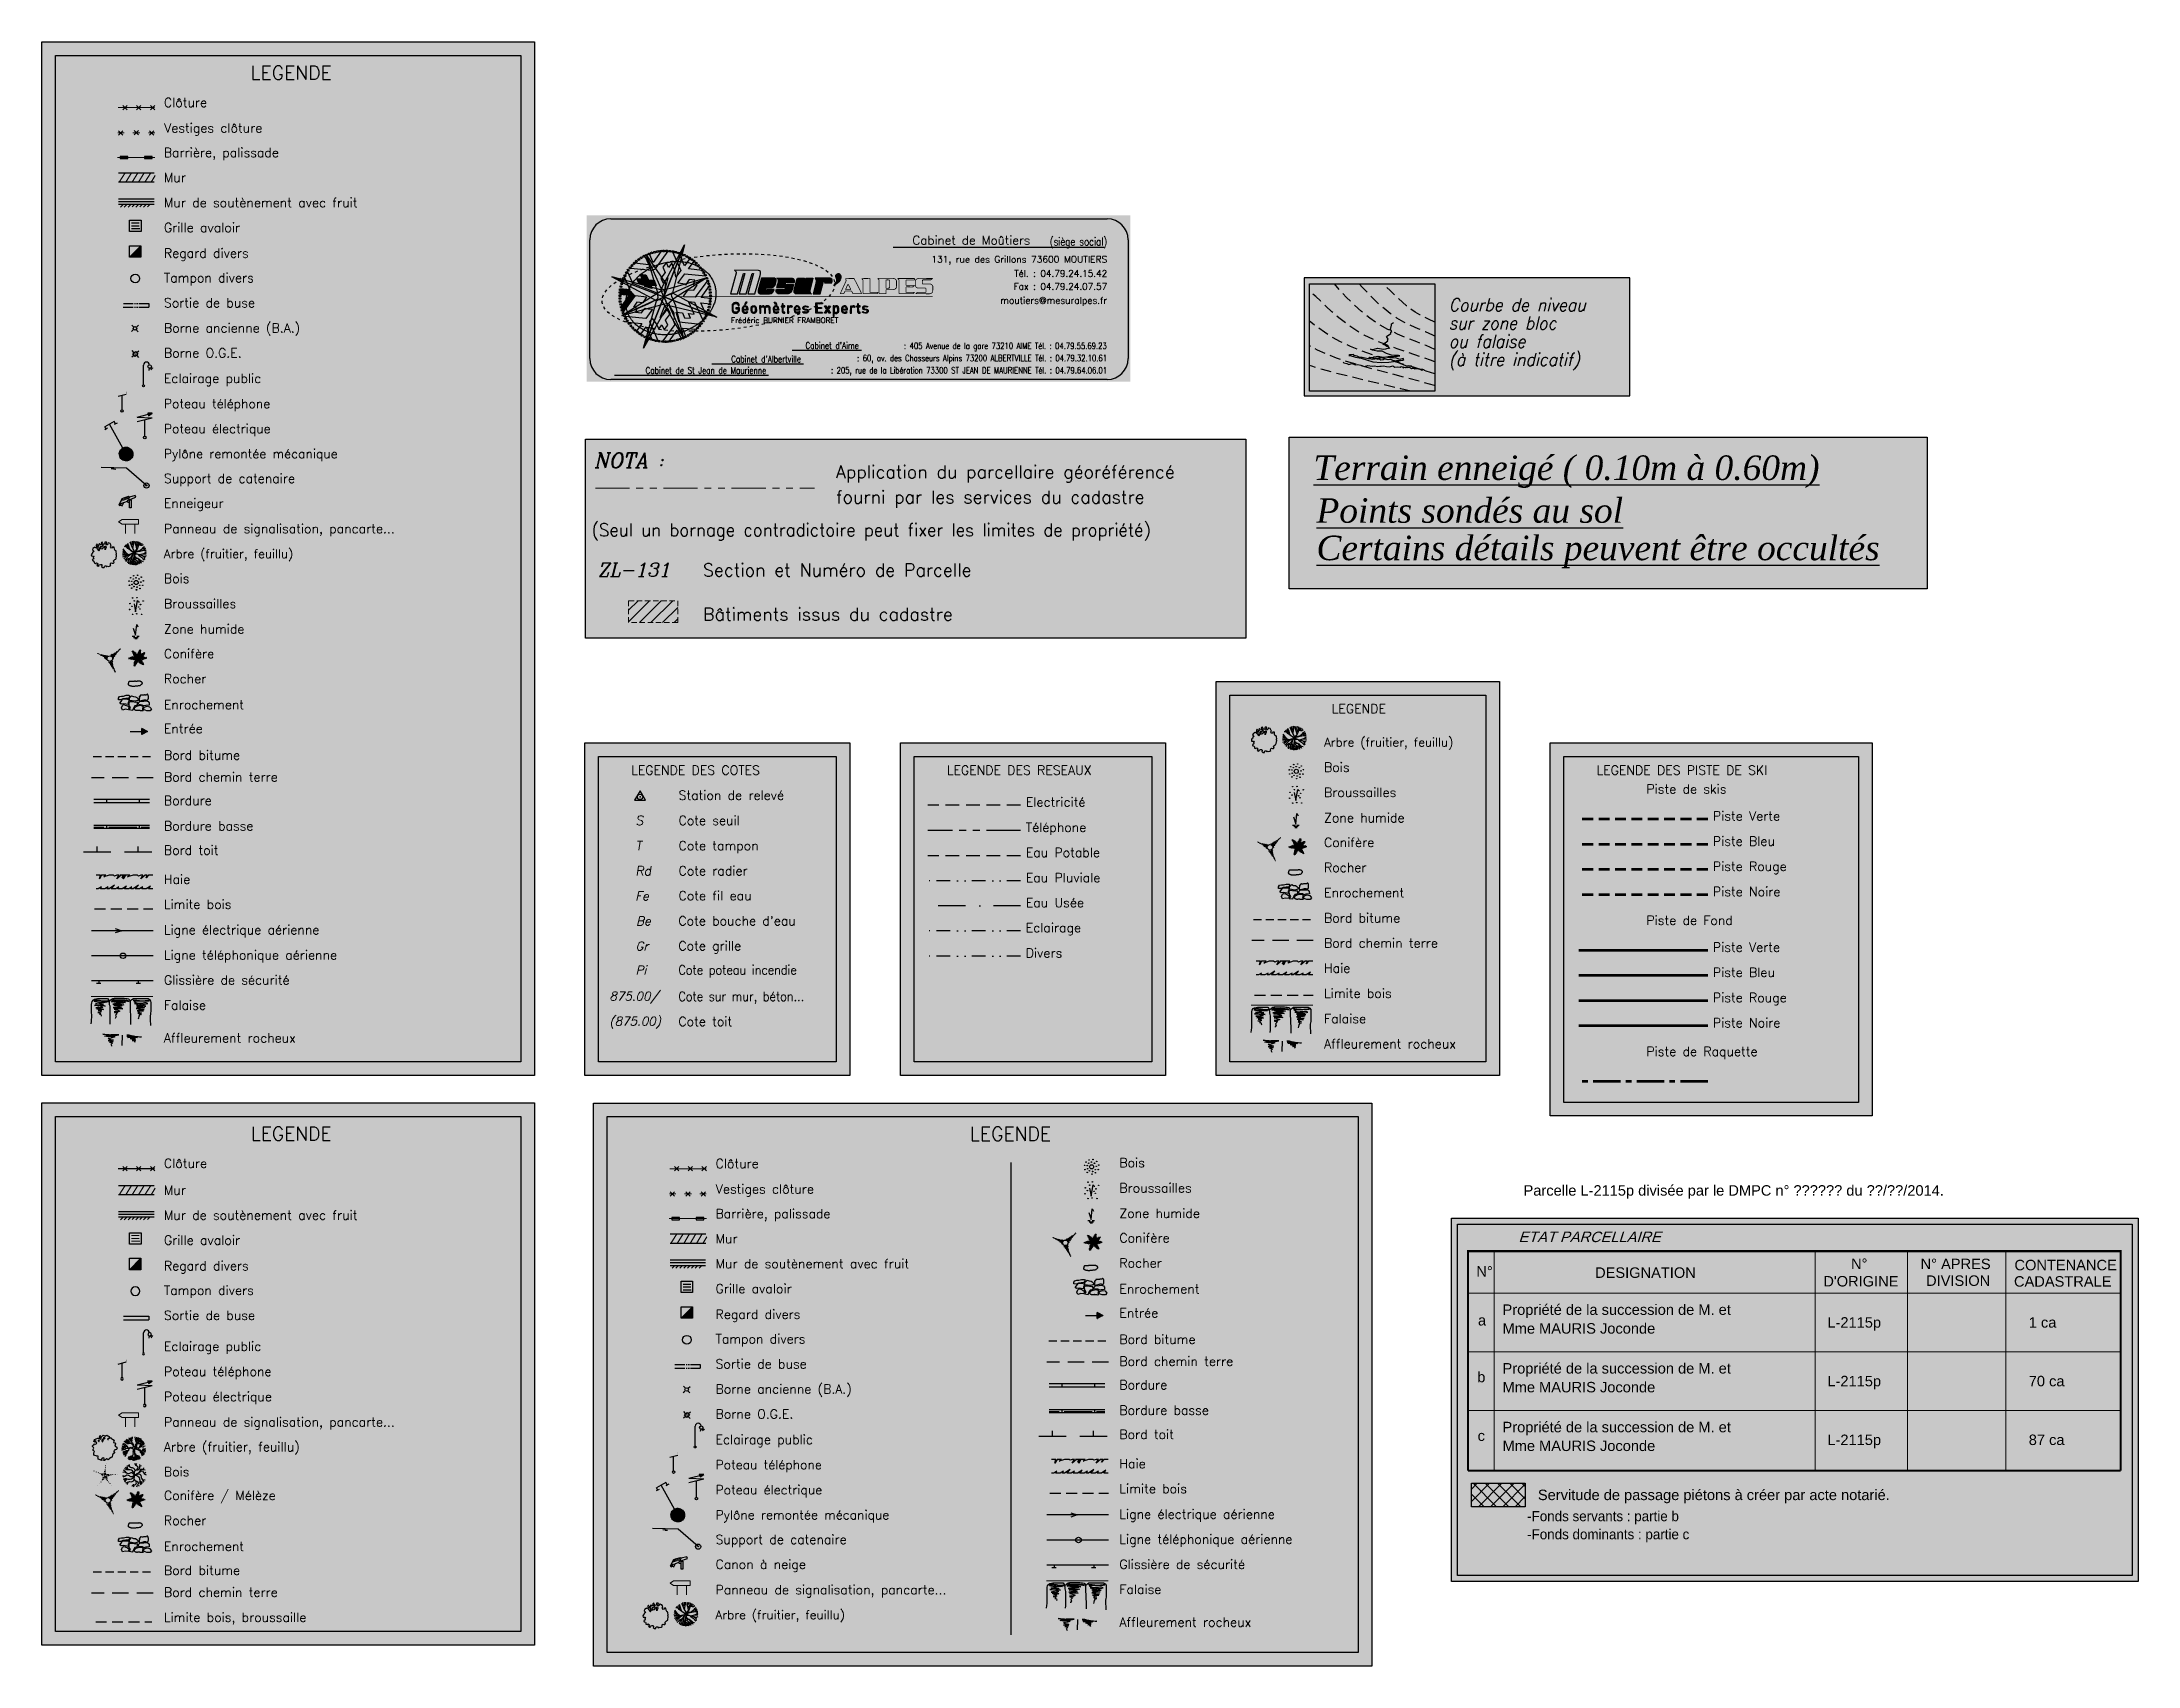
# Paper-space layout 'Legende' of a CAD drawing. Header units: millimetres. Extents: x 19 to 1130, y 28 to 365.
# Drawn here: x 44.7 to 429.3, y 27.6 to 325.4 of the extents above; entities that cross this region are included whole.
import ezdxf
from ezdxf.enums import TextEntityAlignment as Align

# ---------------------------------------------------------------- set-up
doc = ezdxf.new("R2010")
doc.units = ezdxf.units.MM
doc.header["$LTSCALE"] = 2
doc.header["$PDSIZE"] = 0.1
for name, pattern in [('AXESX2', [4, 2.5, -0.5, 0.5, -0.5]), ('CACHE', [0.375, 0.25, -0.125]), ('CACHE2', [0.1875, 0.125, -0.0625]), ('CACHEX2', [0.75, 0.5, -0.25]), ('DISCONTINU2', [0.375, 0.25, -0.125]), ('DISCONTINUX2', [1.5, 1, -0.5]), ('DIVISE2', [0.625, 0.25, -0.125, 0, -0.125, 0, -0.125]), ('FANTOME2', [1.25, 0.625, -0.125, 0.125, -0.125, 0.125, -0.125]), ('TIRETPT', [1, 0.5, -0.25, 0, -0.25])]:
    doc.linetypes.add(name, pattern=pattern)
for name, color, linetype in [('ALTITUDE', 7, 'Continuous'), ('CARTOUCHE', 7, 'Continuous'), ('NUMERO', 4, 'Continuous')]:
    doc.layers.add(name, color=color, linetype=linetype)
doc.styles.add('17', font='romans.shx', dxfattribs={"oblique": 13.5, "height": 0.9})
doc.styles.add('20', font='romand', dxfattribs={"height": 1})
doc.styles.add('5', font='romanc', dxfattribs={"oblique": 13.5, "height": 0.34})
doc.styles.add('9', font='romans', dxfattribs={"oblique": 13.5, "height": 0.28})
doc.styles.add('CARTOUCHE', font='timesi.ttf', dxfattribs={"height": 1})
doc.styles.add('Romand 3.0', font='Romand.shx', dxfattribs={"height": 0.6})
doc.styles.add('ROMANS', font='ROMANC')
doc.styles.get("Standard").update_dxf_attribs({"font": 'arial.ttf'})
pattern_1 = [(360, (-27.207628, -14.008861), (0.0066976426, 0.013395285), [0, -0.013395285])]

psp = doc.layouts.new('Legende')

# ---------------------------------------------------------------- texts
at = {"layer": 'CARTOUCHE', "style": '17'}
for p in [(90.47, 319.79), (222.44, 125.18)]:
    psp.add_text('LEGENDE', height=2.521, dxfattribs=at).set_placement(p, align=Align.MIDDLE)
at = {"layer": 'CARTOUCHE', "color": 7, "style": '17'}
for s, height, p in [('Clôture', 1.68, (67.13, 313.5)), ('Vestiges clôture', 1.6804, (67.18, 308.83)), ('Barrière, palissade', 1.6804, (67.11, 304.32)), ('Mur', 1.68, (67.13, 299.74)), ('Mur de soutènement avec fruit', 1.6804, (67.13, 295.14)), ('Grille avaloir', 1.6804, (67.13, 290.56)), ('Regard divers', 1.6804, (67.13, 285.86)), ('Tampon divers', 1.6804, (67.13, 281.35)), ('Sortie de buse', 1.6804, (67.13, 276.76)), ('Borne ancienne (B.A.)', 1.6804, (67.13, 272.15)), ('Borne O.G.E.', 1.6804, (67.13, 267.57)), ('Eclairage public', 1.6804, (67.13, 262.89)), ('Support de catenaire', 1.6804, (67.13, 244.54)), ('Enneigeur', 1.68, (67.13, 240)), ('Panneau de signalisation, pancarte...', 1.6804, (67.13, 235.34)), ('Bois', 1.68, (67.13, 226.2)), ('Broussailles', 1.6804, (67.13, 221.58)), ('Zone humide', 1.6804, (67.13, 216.93)), ('Rocher', 1.68, (67.13, 207.82)), ('Enrochement', 1.6804, (67.13, 203.06)), ('Entrée', 1.68, (67.13, 198.67)), ('Bord bitume', 1.6804, (67.13, 193.8)), ('Bois', 1.68, (279.96, 191.58)), ('Bord chemin terre', 1.6804, (67.13, 189.79)), ('Broussailles', 1.6804, (279.96, 186.96)), ('Bordure', 1.68, (67.13, 185.47)), ('Bordure basse', 1.6804, (67.13, 180.82)), ('Zone humide', 1.6804, (279.96, 182.31)), ('Bord toit', 1.68, (67.13, 176.37)), ('Rocher', 1.68, (279.96, 173.2)), ('Haie', 1.68, (67.13, 171.02)), ('Enrochement', 1.6804, (279.96, 168.58)), ('Limite bois', 1.6804, (67.13, 166.43)), ('Bord bitume', 1.6804, (279.96, 163.94)), ('Ligne électrique aérienne', 1.6804, (67.13, 161.75)), ('Ligne téléphonique aérienne', 1.6804, (67.13, 157.15)), ('Bord chemin terre', 1.6804, (279.96, 159.34)), ('Glissière de sécurité', 1.6804, (67.13, 152.55)), ('Haie', 1.68, (279.96, 154.72)), ('Limite bois', 1.6804, (279.96, 150.1)), ('Falaise', 1.68, (67.13, 147.95)), ('Falaise', 1.68, (279.96, 145.47)), ('Affleurement rocheux', 1.6804, (67.13, 141.93)), ('Affleurement rocheux', 1.6804, (279.96, 140.85)), ('Clôture', 1.68, (168.33, 118.89)), ('Bois', 1.68, (242.41, 119.04)), ('Vestiges clôture', 1.6804, (168.37, 114.22)), ('Broussailles', 1.6804, (242.41, 114.42)), ('Zone humide', 1.6804, (242.41, 109.77)), ('Barrière, palissade', 1.6804, (168.31, 109.7)), ('Mur', 1.68, (168.33, 105.12)), ('Mur de soutènement avec fruit', 1.6804, (168.33, 100.52)), ('Rocher', 1.68, (242.41, 100.66)), ('Grille avaloir', 1.6804, (168.33, 95.94)), ('Enrochement', 1.6804, (242.41, 95.9)), ('Regard divers', 1.6804, (168.33, 91.24)), ('Entrée', 1.68, (242.41, 91.5)), ('Tampon divers', 1.6804, (168.33, 86.73)), ('Bord bitume', 1.6804, (242.41, 86.64)), ('Sortie de buse', 1.6804, (168.33, 82.14)), ('Bord chemin terre', 1.6804, (242.41, 82.63)), ('Borne ancienne (B.A.)', 1.6804, (168.33, 77.53)), ('Bordure', 1.68, (242.41, 78.3)), ('Borne O.G.E.', 1.6804, (168.33, 72.96)), ('Bordure basse', 1.6804, (242.41, 73.65)), ('Eclairage public', 1.6804, (168.33, 68.27)), ('Bord toit', 1.68, (242.41, 69.21)), ('Haie', 1.68, (242.41, 63.85)), ('Limite bois', 1.6804, (242.41, 59.26)), ('Ligne électrique aérienne', 1.6804, (242.41, 54.59)), ('Support de catenaire', 1.6804, (168.33, 49.93)), ('Ligne téléphonique aérienne', 1.6804, (242.41, 49.99)), ('Canon à neige', 1.6804, (168.33, 45.39)), ('Glissière de sécurité', 1.6804, (242.41, 45.39)), ('Panneau de signalisation, pancarte...', 1.6804, (168.33, 40.72)), ('Falaise', 1.68, (242.41, 40.79)), ('Affleurement rocheux', 1.6804, (242.41, 34.77))]:
    psp.add_text(s, height=height, dxfattribs=at).set_placement(p)
at = {"layer": 'CARTOUCHE', "style": 'ROMANS', "oblique": 13.5, "width": 0.9}
for s, p in [('Courbe de niveau', (302.84, 275.35)), ('sur zone bloc', (302.84, 272.01)), ('ou falaise', (302.84, 268.66)), ('(à titre indicatif)', (302.84, 265.32))]:
    psp.add_text(s, height=2.35, rotation=360, dxfattribs=at).set_placement(p, align=Align.BOTTOM_LEFT)
at = {"layer": 'CARTOUCHE'}
for s, height, style, p in [('Poteau téléphone', 1.66, '17', (67.13, 258.28)), ('Poteau électrique', 1.66, '17', (67.13, 253.68)), ('Pylône remontée mécanique', 1.66, '17', (67.13, 249.08)), ('Application du parcellaire géoréférencé', 2.35, '9', (190.42, 245.42)), ('fourni par les services du cadastre', 2.35, '9', (190.42, 240.79)), ('Arbre (fruitier, feuillu)', 1.6, '17', (67.13, 230.77)), ('Section et Numéro de Parcelle', 2.35, '9', (166.02, 227.41)), ('Bâtiments issus du cadastre', 2.35, '9', (166.02, 219.31)), ('Arbre (fruitier, feuillu)', 1.6, '17', (279.96, 196.2)), ('Poteau téléphone', 1.66, '17', (168.33, 63.66)), ('Poteau électrique', 1.66, '17', (168.33, 59.06)), ('Pylône remontée mécanique', 1.66, '17', (168.33, 54.46)), ('Arbre (fruitier, feuillu)', 1.6, '17', (168.33, 36.16))]:
    psp.add_text(s, height=height, dxfattribs=dict(at, style=style)).set_placement(p)
at = {"layer": 'CARTOUCHE', "lineweight": 25, "style": '5', "oblique": 13.5}
psp.add_text('NOTA :', height=2.75, dxfattribs=at).set_placement((146, 247.31))
at = {"layer": 'CARTOUCHE', "style": 'CARTOUCHE', "width": 1.01}
for s, p in [('%%UTerrain enneigé ( 0.10m à 0.60m)', (278, 245.1)), ('%%UPoints sondés au sol', (278.56, 237.25)), ('%%UCertains détails peuvent être occultés', (278.56, 230.39))]:
    psp.add_text(s, height=4.5, rotation=0, dxfattribs=at).set_placement(p)
at = {"layer": 'CARTOUCHE', "style": '9', "width": 0.95}
psp.add_text('(Seul un bornage contradictoire peut fixer les limites de propriété)', height=2.35, dxfattribs=at).set_placement((145.6, 234.77))
at = {"layer": 'CARTOUCHE', "color": 200, "lineweight": 25, "style": '5', "oblique": 13.5}
psp.add_text('ZL-131', height=2.5, dxfattribs=at).set_placement((146.71, 227.41))
at = {"layer": 'CARTOUCHE', "color": 0, "style": '17'}
for s, height, p in [('Conifère', 1.68, (67.13, 212.41)), ('Electricité', 1.6804, (225.25, 185.19)), ('Téléphone', 1.68, (225.25, 180.56)), ('Eau Potable', 1.6804, (225.25, 175.94)), ('Conifère', 1.68, (279.96, 177.79)), ('Eau Pluviale', 1.6804, (225.25, 171.32)), ('Eau Usée', 1.68, (225.25, 166.75)), ('Eclairage', 1.68, (225.23, 162.15)), ('Divers', 1.68, (225.23, 157.52)), ('Clôture', 1.68, (67.13, 118.92)), ('Mur', 1.68, (67.13, 114.02)), ('Mur de soutènement avec fruit', 1.6804, (67.13, 109.42)), ('Grille avaloir', 1.6804, (67.13, 104.84)), ('Conifère', 1.68, (242.41, 105.25)), ('Regard divers', 1.6804, (67.13, 100.14)), ('Tampon divers', 1.6804, (67.13, 95.63)), ('Sortie de buse', 1.6804, (67.13, 91.04)), ('Eclairage public', 1.6804, (67.13, 85.37)), ('Poteau téléphone', 1.6804, (67.13, 80.75)), ('Poteau électrique', 1.6804, (67.13, 76.15)), ('Panneau de signalisation, pancarte...', 1.6804, (67.13, 71.5)), ('Arbre (fruitier, feuillu)', 1.6804, (67.13, 66.93)), ('Bois', 1.68, (67.13, 62.36)), ('Conifère / Mélèze', 1.6804, (67.13, 58.02)), ('Rocher', 1.68, (67.13, 53.43)), ('Enrochement', 1.6804, (67.13, 48.67)), ('Bord bitume', 1.6804, (67.13, 44.27)), ('Bord chemin terre', 1.6804, (67.13, 40.26)), ('Limite bois, broussaille', 1.6804, (67.13, 35.67))]:
    psp.add_text(s, height=height, rotation=0, dxfattribs=at).set_placement(p)
at = {"layer": 'CARTOUCHE', "color": 0, "lineweight": 15, "style": '17'}
for s, height, p in [('LEGENDE ', 1.68, (281.37, 202.32)), ('LEGENDE DES RESEAUX', 1.6804, (210.75, 191.04)), ('LEGENDE DES PISTE DE SKI', 1.6804, (329.95, 191.04))]:
    psp.add_text(s, height=height, rotation=0, dxfattribs=at).set_placement(p)
at = {"layer": 'CARTOUCHE', "color": 0, "style": '17'}
for s, height, p in [('LEGENDE DES COTES', 1.6804, (152.84, 191.04)), ('Station de relevé', 1.6804, (161.54, 186.44)), ('Cote seuil', 1.68, (161.54, 181.82)), ('Cote tampon', 1.6804, (161.54, 177.2)), ('Cote radier', 1.6804, (161.54, 172.58)), ('Cote fil eau', 1.6804, (161.54, 168.01)), ("Cote bouche d'eau", 1.6804, (161.51, 163.4)), ('Cote grille', 1.6804, (161.51, 158.82)), ('Cote toit', 1.68, (161.51, 144.94))]:
    psp.add_text(s, height=height, dxfattribs=at).set_placement(p)
at = {"layer": 'CARTOUCHE', "color": 0, "lineweight": 30, "style": '17'}
for s, p in [('Piste de skis', (339.1, 187.58)), ('Piste Noire', (351.3, 168.77)), ('Piste de Fond', (339.1, 163.51)), ('Piste Noire', (351.3, 144.71)), ('Piste de Raquette', (339.1, 139.45))]:
    psp.add_text(s, height=1.6804, rotation=0, dxfattribs=at).set_placement(p)
at = {"layer": 'CARTOUCHE', "color": 0, "style": '20'}
for s, height, oblique, p in [('S', 1.68, 9, (153.66, 181.82)), ('T', 1.68, 9, (153.66, 177.2)), ('Rd', 1.68, 9, (153.66, 172.58)), ('Fe', 1.6, 13.5, (153.61, 168)), ('Be', 1.6, 13.5, (153.76, 163.41)), ('Gr', 1.6, 13.5, (153.66, 158.82)), ('Pi', 1.6, 13.5, (153.66, 154.41)), ('875.00/', 1.6, 13.5, (148.86, 149.64))]:
    psp.add_text(s, height=height, dxfattribs=dict(at, oblique=oblique)).set_placement(p)
at = {"layer": 'CARTOUCHE', "color": 3, "lineweight": 30, "style": '17'}
for p in [(351.3, 182.64), (351.3, 158.57)]:
    psp.add_text('Piste Verte', height=1.6804, rotation=0, dxfattribs=at).set_placement(p)
at = {"layer": 'CARTOUCHE', "color": 140, "lineweight": 30, "style": '17'}
for p in [(351.3, 178.02), (351.3, 153.95)]:
    psp.add_text('Piste Bleu', height=1.68, rotation=0, dxfattribs=at).set_placement(p)
at = {"layer": 'CARTOUCHE', "color": 230, "lineweight": 30, "style": '17'}
for p in [(351.3, 173.39), (351.3, 149.33)]:
    psp.add_text('Piste Rouge', height=1.6804, rotation=0, dxfattribs=at).set_placement(p)
at = {"layer": 'CARTOUCHE', "color": 0, "style": '17', "width": 0.9}
for s, p in [('Cote poteau incendie', (161.51, 154.41)), ('Cote sur mur, béton...', (161.51, 149.54))]:
    psp.add_text(s, height=1.6804, dxfattribs=at).set_placement(p)
at = {"layer": 'CARTOUCHE', "color": 154, "style": '20', "oblique": 13.5}
psp.add_text('(875.00)', height=1.6, dxfattribs=at).set_placement((148.86, 145.04))
at = {"layer": 'CARTOUCHE', "color": 0, "lineweight": 15, "style": '17'}
psp.add_text('LEGENDE', height=2.5, rotation=0, dxfattribs=at).set_placement((90.47, 125.21), align=Align.MIDDLE)
at = {"layer": 'CARTOUCHE', "color": 1}
psp.add_text('Parcelle L-2115p divisée par le DMPC n° ?????? du ??/??/2014. ', height=1.92, rotation=360, dxfattribs=at).set_placement((316.56, 113.84))
at = {"layer": 'CARTOUCHE', "oblique": 18}
psp.add_text('ETAT PARCELLAIRE', height=1.92, rotation=360, dxfattribs=at).set_placement((315.62, 105.32))
at = {"layer": 'CARTOUCHE'}
for s, p in [('N°', (307.9, 98.99)), ('DESIGNATION', (329.68, 98.76)), ('N°', (376.64, 100.39)), ('N° APRES', (389.4, 100.36)), ('CONTENANCE', (406.62, 100.15)), ("D'ORIGINE", (371.56, 97.18)), ('DIVISION', (390.4, 97.29)), ('CADASTRALE', (406.53, 97.15)), ('Propriété de la succession de M. et ', (312.7, 91.97)), ('a', (308.19, 90.03)), ('Mme MAURIS Joconde', (312.7, 88.53)), ('L-2115p', (372.3, 89.63)), ('1 ca', (409.24, 89.63)), ('Propriété de la succession de M. et ', (312.7, 81.21)), ('L-2115p', (372.3, 78.87)), ('70 ca', (409.24, 78.87)), ('Mme MAURIS Joconde', (312.7, 77.76)), ('Propriété de la succession de M. et ', (312.7, 70.44)), ('L-2115p', (372.3, 68.1)), ('87 ca', (409.24, 68.1)), ('Mme MAURIS Joconde', (312.7, 67)), ('Servitude de passage piétons à créer par acte notarié.', (319.19, 58))]:
    psp.add_text(s, height=1.92, rotation=360, dxfattribs=at).set_placement(p)
for s, p in [('b', (308.81, 80.58)), ('c', (308.81, 69.81))]:
    psp.add_text(s, height=1.92, rotation=360, dxfattribs=at).set_placement(p, align=Align.MIDDLE_CENTER)
at = {"layer": 'CARTOUCHE', "width": 0.95}
for s, p in [('-Fonds servants : partie b', (317.22, 54.13)), ('-Fonds dominants : partie c', (317.22, 50.81))]:
    psp.add_text(s, height=1.85, rotation=360, dxfattribs=at).set_placement(p)

# ---------------------------------------------------------------- blocks, each defined once
blk = doc.blocks.new('*X116')
at = {"color": 0}
for p, q in [((2.91, 2.31), (2.93, 2.33)), ((2.91, 2.33), (2.92, 2.33)), ((2.92, 2.29), (2.97, 2.33)), ((2.92, 2.3), (2.95, 2.33)), ((2.93, 2.25), (3.02, 2.33)), ((2.93, 2.26), (3, 2.33)), ((2.93, 2.27), (2.98, 2.33)), ((2.94, 2.22), (3.05, 2.33)), ((2.94, 2.23), (3.03, 2.33)), ((2.95, 2.2), (3.07, 2.33)), ((2.95, 2.18), (3.1, 2.32)), ((2.95, 2.19), (3.08, 2.32)), ((2.96, 2.15), (3.13, 2.32)), ((2.96, 2.16), (3.12, 2.32)), ((2.97, 2.12), (3.17, 2.32)), ((2.97, 2.14), (3.15, 2.32)), ((2.98, 2.11), (3.18, 2.32)), ((3.01, 2.13), (3.2, 2.32)), ((3.07, 2.17), (3.22, 2.32)), ((3.13, 2.21), (3.23, 2.31)), ((3.18, 2.25), (3.25, 2.31)), ((3.24, 2.29), (3.27, 2.31))]:
    blk.add_line(p, q, dxfattribs=at)
blk = doc.blocks.new('V070')
at = {"color": 0, "linetype": 'Continuous'}
for p, q in [((-0.01, 0.01), (-1.01, 0.47)), ((-0.98, 0.41), (-0.91, 0.43)), ((-0.85, 0.39), (-0.96, 0.36)), ((-0.91, 0.43), (-0.94, 0.5)), ((-0.9, 0.31), (-0.77, 0.35)), ((-0.89, 0.51), (-0.85, 0.4)), ((-0.67, 0.31), (-0.83, 0.26)), ((-0.76, 0.36), (-0.81, 0.51)), ((-0.77, 0.35), (-0.77, 0.36)), ((-0.76, 0.21), (-0.6, 0.28)), ((-0.72, 0.5), (-0.67, 0.31)), ((-0.51, 0.24), (-0.69, 0.15)), ((-0.6, 0.28), (-0.63, 0.48)), ((-0.63, 0.09), (-0.41, 0.19)), ((-0.54, 0.47), (-0.5, 0.24)), ((-0.31, 0.15), (-0.54, 0.05)), ((-0.41, 0.19), (-0.51, 0.24)), ((-0.41, 0.19), (-0.46, 0.46)), ((-0.44, 0), (-0.22, 0.1)), ((-0.41, 0.19), (-0.41, 0.19)), ((-0.37, 0.42), (-0.32, 0.15)), ((-0.12, 0.06), (-0.34, -0.04)), ((-0.22, 0.1), (-0.27, 0.37)), ((-0.19, 0.61), (0, 0.45)), ((0, 0.35), (-0.19, 0.5)), ((-0.19, 0.4), (0, 0.24)), ((0, 0.13), (-0.19, 0.29)), ((-0.18, 0.31), (-0.13, 0.06)), ((0, 0.56), (-0.15, 0.69)), ((-0.13, 0.78), (0, 0.66)), ((-0.13, 0.06), (-0.13, 0.06)), ((0, 0.74), (-0.11, 0.87)), ((-0.1, 0.94), (0, 0.84)), ((0, 0.94), (-0.08, 1.02)), ((-0.04, 1.07), (0, 1.01)), ((0, 0.01), (0, 1.12)), ((0, 1.01), (0.05, 1.07)), ((0.08, 1.02), (0, 0.94)), ((0, 0.84), (0.12, 0.94)), ((0.15, 0.86), (0, 0.74)), ((0, 0.84), (0, 0.85)), ((0, 0.66), (0.17, 0.77)), ((0, 0.46), (0.22, 0.62)), ((0, 0.45), (0, 0.56)), ((0.22, 0.51), (0, 0.35)), ((0, 0.45), (0, 0.45)), ((0, 0.24), (0.22, 0.4)), ((0.2, 0.29), (0, 0.14)), ((0, 0.14), (0, 0.14)), ((0.19, 0.69), (0.01, 0.56)), ((0.01, 0.01), (0.92, 0.64)), ((0.11, 0.08), (0.13, 0.32)), ((0.35, 0), (0.11, 0.08)), ((0.11, 0.08), (0.12, 0.08)), ((0.12, -0.04), (0.34, 0.08)), ((0.22, 0.38), (0.2, 0.14)), ((0.2, 0.14), (0.46, 0.05)), ((0.44, 0.04), (0.22, -0.08)), ((0.28, 0.2), (0.31, 0.44)), ((0.54, 0.11), (0.29, 0.2)), ((0.32, -0.12), (0.54, 0)), ((0.39, 0.5), (0.37, 0.26)), ((0.37, 0.26), (0.46, 0.32)), ((0.37, 0.26), (0.37, 0.26)), ((0.37, 0.26), (0.63, 0.17)), ((0.46, 0.32), (0.48, 0.52)), ((0.68, 0.24), (0.46, 0.31)), ((0.56, 0.55), (0.54, 0.38)), ((0.54, 0.38), (0.73, 0.3)), ((0.61, 0.43), (0.64, 0.59)), ((0.79, 0.37), (0.61, 0.43)), ((0.72, 0.62), (0.69, 0.49)), ((0.69, 0.49), (0.69, 0.49)), ((0.69, 0.48), (0.84, 0.45)), ((0.77, 0.54), (0.79, 0.65)), ((0.89, 0.52), (0.77, 0.54)), ((0.85, 0.65), (0.83, 0.58)), ((0.83, 0.58), (0.9, 0.57)), ((-0.01, -0.01), (-0.86, -0.72)), ((-0.77, -0.65), (-0.85, -0.65)), ((-0.84, -0.59), (-0.72, -0.6)), ((-0.65, -0.54), (-0.8, -0.52)), ((-0.79, -0.72), (-0.77, -0.65)), ((-0.75, -0.44), (-0.57, -0.48)), ((-0.72, -0.61), (-0.73, -0.72)), ((-0.51, -0.43), (-0.7, -0.36)), ((-0.66, -0.68), (-0.64, -0.54)), ((-0.65, -0.3), (-0.43, -0.35)), ((-0.64, -0.54), (-0.65, -0.55)), ((-0.35, -0.29), (-0.61, -0.22)), ((-0.57, -0.48), (-0.59, -0.64)), ((-0.53, -0.16), (-0.27, -0.22)), ((-0.51, -0.59), (-0.5, -0.42)), ((-0.19, -0.16), (-0.45, -0.09)), ((-0.35, -0.29), (-0.43, -0.36)), ((-0.43, -0.36), (-0.43, -0.56)), ((-0.35, -0.03), (-0.11, -0.09)), ((-0.35, -0.53), (-0.35, -0.29)), ((-0.35, -0.29), (-0.35, -0.29)), ((-0.26, -0.22), (-0.27, -0.47)), ((0, -0.24), (-0.22, -0.4)), ((-0.22, -0.51), (0, -0.35)), ((0, -0.46), (-0.22, -0.61)), ((-0.2, -0.29), (0, -0.14)), ((-0.19, -0.4), (-0.18, -0.15)), ((-0.19, -0.69), (-0.01, -0.56)), ((0, -0.66), (-0.17, -0.77)), ((-0.15, -0.86), (0, -0.74)), ((0, -0.84), (-0.12, -0.94)), ((-0.11, -0.09), (-0.11, -0.09)), ((-0.1, -0.09), (-0.1, -0.33)), ((-0.09, -1.02), (0, -0.94)), ((0, -1.01), (-0.05, -1.07)), ((0, -0.01), (0, -1.12)), ((0, -0.35), (0.08, -0.11)), ((0, -0.13), (0.19, -0.29)), ((0, -0.14), (0, -0.14)), ((0.19, -0.4), (0, -0.24)), ((0, -0.34), (0.19, -0.5)), ((0.19, -0.61), (0, -0.45)), ((0, -0.45), (0, -0.45)), ((0, -0.45), (0, -0.56)), ((0, -0.56), (0.15, -0.69)), ((0.13, -0.77), (0, -0.66)), ((0, -0.74), (0.11, -0.86)), ((0.1, -0.94), (0, -0.84)), ((0, -0.84), (0, -0.85)), ((0, -0.94), (0.08, -1.02)), ((0.04, -1.07), (0, -1.01)), ((0.01, 0), (1.05, -0.38)), ((0.01, -0.01), (0.64, -0.92)), ((0.14, -0.2), (0.05, -0.46)), ((0.08, -0.11), (0.32, -0.13)), ((0.08, -0.11), (0.08, -0.12)), ((0.11, -0.54), (0.2, -0.29)), ((0.21, -0.29), (0.13, -0.05)), ((0.13, -0.05), (0.13, -0.05)), ((0.38, -0.22), (0.14, -0.19)), ((0.26, -0.37), (0.17, -0.63)), ((0.2, -0.28), (0.44, -0.31)), ((0.23, -0.08), (0.3, -0.35)), ((0.24, -0.68), (0.31, -0.46)), ((0.5, -0.39), (0.26, -0.37)), ((0.26, -0.37), (0.26, -0.37)), ((0.26, -0.37), (0.32, -0.46)), ((0.38, -0.54), (0.3, -0.73)), ((0.32, -0.46), (0.52, -0.48)), ((0.4, -0.38), (0.33, -0.12)), ((0.37, -0.79), (0.43, -0.61)), ((0.55, -0.56), (0.38, -0.54)), ((0.64, -0.03), (0.42, -0.15)), ((0.42, -0.15), (0.42, -0.15)), ((0.42, -0.15), (0.52, -0.19)), ((0.43, -0.16), (0.5, -0.42)), ((0.43, -0.61), (0.59, -0.64)), ((0.48, -0.69), (0.44, -0.84)), ((0.62, -0.72), (0.49, -0.69)), ((0.49, -0.69), (0.49, -0.69)), ((0.52, -0.19), (0.7, -0.09)), ((0.58, -0.42), (0.52, -0.2)), ((0.52, -0.89), (0.54, -0.77)), ((0.54, -0.77), (0.65, -0.79)), ((0.58, -0.83), (0.57, -0.9)), ((0.65, -0.85), (0.58, -0.83)), ((0.77, -0.15), (0.62, -0.22)), ((0.62, -0.23), (0.66, -0.42)), ((0.7, -0.25), (0.85, -0.19)), ((0.76, -0.43), (0.7, -0.25)), ((0.92, -0.23), (0.79, -0.28)), ((0.79, -0.28), (0.8, -0.29)), ((0.79, -0.29), (0.85, -0.43)), ((0.88, -0.32), (0.99, -0.28)), ((0.93, -0.43), (0.88, -0.32)), ((1.02, -0.33), (0.95, -0.34)), ((0.95, -0.34), (0.98, -0.41))]:
    blk.add_line(p, q, dxfattribs=at)
blk = doc.blocks.new('1')
at = {"color": 0}
blk.add_point((0, 0), dxfattribs=at)
at = {"layer": 'ALTITUDE', "style": '9', "oblique": 13.5}
blk.add_attdef('ALT', (0.1, 0), '', height=0.28, dxfattribs=at)
at = {"layer": 'NUMERO', "style": '9', "oblique": 13.5}
blk.add_attdef('MAT', (0.1, 0.3), '', height=0.28, dxfattribs=at)
blk = doc.blocks.new('38')
blk.add_lwpolyline([(0, 0.284), (-0.246, -0.142), (0.246, -0.142)], close=True)
blk.add_circle((0, 0), 0.122)
blk.add_blockref('1', (0, 0))
blk = doc.blocks.new('*X118')
at = {"color": 0}
for p, q in [((1.132, 0.867), (1.224, 0.959)), ((1.135, 0.861), (1.227, 0.953)), ((1.142, 0.885), (1.221, 0.965)), ((1.144, 0.861), (1.23, 0.947)), ((1.151, 0.904), (1.218, 0.97)), ((1.153, 0.861), (1.233, 0.941)), ((1.161, 0.922), (1.215, 0.976)), ((1.162, 0.861), (1.236, 0.935)), ((1.17, 0.861), (1.239, 0.93)), ((1.171, 0.941), (1.212, 0.982)), ((1.179, 0.861), (1.242, 0.924)), ((1.18, 0.959), (1.209, 0.988)), ((1.188, 0.861), (1.245, 0.918)), ((1.19, 0.978), (1.206, 0.994)), ((1.197, 0.861), (1.248, 0.912)), ((1.2, 0.996), (1.203, 0.999)), ((1.206, 0.861), (1.251, 0.906)), ((1.215, 0.861), (1.254, 0.9)), ((1.223, 0.861), (1.257, 0.895)), ((1.232, 0.861), (1.26, 0.889)), ((1.241, 0.861), (1.263, 0.883)), ((1.25, 0.861), (1.266, 0.877)), ((1.259, 0.861), (1.269, 0.871)), ((1.268, 0.861), (1.272, 0.866))]:
    blk.add_line(p, q, dxfattribs=at)
blk = doc.blocks.new('*X117')
at = {"color": 0}
for p, q in [((2.91, 2.31), (2.93, 2.33)), ((2.91, 2.33), (2.92, 2.33)), ((2.92, 2.29), (2.97, 2.33)), ((2.92, 2.3), (2.95, 2.33)), ((2.93, 2.25), (3.02, 2.33)), ((2.93, 2.26), (3, 2.33)), ((2.93, 2.27), (2.98, 2.33)), ((2.94, 2.22), (3.05, 2.33)), ((2.94, 2.23), (3.03, 2.33)), ((2.95, 2.2), (3.07, 2.33)), ((2.95, 2.18), (3.1, 2.32)), ((2.95, 2.19), (3.08, 2.32)), ((2.96, 2.15), (3.13, 2.32)), ((2.96, 2.16), (3.12, 2.32)), ((2.97, 2.12), (3.17, 2.32)), ((2.97, 2.14), (3.15, 2.32)), ((2.98, 2.11), (3.18, 2.32)), ((3.01, 2.13), (3.2, 2.32)), ((3.07, 2.17), (3.22, 2.32)), ((3.13, 2.21), (3.23, 2.31)), ((3.18, 2.25), (3.25, 2.31)), ((3.24, 2.29), (3.27, 2.31))]:
    blk.add_line(p, q, dxfattribs=at)
blk = doc.blocks.new('4')
blk.add_point((0, 0))
blk.add_point((0, 0))
blk = doc.blocks.new('Titre-Mesuralpes Petit')
h = blk.add_hatch(color=131)
h.paths.add_polyline_path([(1.635, 4.874), (1.666, 4.931), (1.73, 4.895), (1.697, 4.837)])
h.paths.add_polyline_path([(3.204, 1.702), (3.139, 1.708), (3.147, 1.781), (3.212, 1.774)])
h.paths.add_polyline_path([(3.062, 1.724), (2.998, 1.734), (3.011, 1.806), (3.075, 1.795)])
h.paths.add_polyline_path([(2.926, 1.755), (2.863, 1.769), (2.88, 1.84), (2.944, 1.824)])
h.paths.add_polyline_path([(2.791, 1.795), (2.729, 1.813), (2.751, 1.883), (2.814, 1.863)])
h.paths.add_polyline_path([(2.664, 1.841), (2.604, 1.863), (2.63, 1.931), (2.691, 1.908)])
h.paths.add_polyline_path([(2.533, 1.899), (2.474, 1.925), (2.505, 1.992), (2.565, 1.964)])
h.paths.add_polyline_path([(1.629, 2.738), (1.594, 2.792), (1.657, 2.83), (1.691, 2.774)])
h.paths.add_polyline_path([(1.562, 2.862), (1.531, 2.919), (1.597, 2.952), (1.627, 2.894)])
h.paths.add_polyline_path([(1.506, 2.985), (1.479, 3.043), (1.546, 3.073), (1.573, 3.012)])
h.paths.add_polyline_path([(1.455, 3.119), (1.432, 3.179), (1.501, 3.204), (1.523, 3.142)])
h.paths.add_polyline_path([(1.415, 3.252), (1.396, 3.314), (1.466, 3.334), (1.484, 3.271)])
h.paths.add_polyline_path([(1.383, 3.389), (1.368, 3.452), (1.439, 3.467), (1.453, 3.403)])
h.paths.add_polyline_path([(1.361, 3.522), (1.35, 3.586), (1.422, 3.597), (1.432, 3.532)])
h.paths.add_polyline_path([(1.347, 3.665), (1.34, 3.729), (1.413, 3.735), (1.418, 3.67)])
h.paths.add_polyline_path([(1.563, 4.742), (1.59, 4.801), (1.656, 4.769), (1.628, 4.71)])
h.paths.add_polyline_path([(1.504, 4.611), (1.526, 4.672), (1.594, 4.644), (1.57, 4.583)])
h.paths.add_polyline_path([(1.456, 4.485), (1.475, 4.547), (1.544, 4.524), (1.524, 4.461)])
h.paths.add_polyline_path([(1.415, 4.35), (1.429, 4.413), (1.5, 4.395), (1.484, 4.331)])
h.paths.add_polyline_path([(1.383, 4.215), (1.393, 4.279), (1.466, 4.265), (1.454, 4.201)])
h.paths.add_polyline_path([(1.36, 4.073), (1.366, 4.137), (1.439, 4.129), (1.431, 4.064)])
h.paths.add_polyline_path([(1.347, 3.939), (1.349, 4.003), (1.422, 4), (1.419, 3.934)])
h.paths.add_polyline_path([(1.342, 3.798), (1.34, 3.862), (1.413, 3.864), (1.414, 3.798)])
h.paths.add_polyline_path([(1.704, 2.619), (1.665, 2.671), (1.726, 2.713), (1.763, 2.659)])
h.paths.add_polyline_path([(1.788, 2.503), (1.746, 2.552), (1.804, 2.598), (1.845, 2.547)])
h.paths.add_polyline_path([(1.874, 2.399), (1.829, 2.445), (1.884, 2.495), (1.928, 2.446)])
h.paths.add_polyline_path([(1.971, 2.296), (1.923, 2.34), (1.974, 2.393), (2.022, 2.348)])
h.paths.add_polyline_path([(2.073, 2.202), (2.023, 2.243), (2.07, 2.299), (2.12, 2.257)])
h.paths.add_polyline_path([(2.185, 2.112), (2.132, 2.149), (2.175, 2.208), (2.228, 2.169)])
h.paths.add_polyline_path([(2.295, 2.034), (2.24, 2.068), (2.279, 2.13), (2.335, 2.094)])
h.paths.add_polyline_path([(2.416, 1.961), (2.358, 1.991), (2.393, 2.055), (2.451, 2.024)])
h.paths.add_polyline_path([(5.377, 4.68), (5.406, 4.622), (5.34, 4.591), (5.312, 4.65)])
h.paths.add_polyline_path([(5.431, 4.55), (5.457, 4.49), (5.388, 4.463), (5.364, 4.524)])
h.paths.add_polyline_path([(5.475, 4.422), (5.497, 4.361), (5.427, 4.339), (5.406, 4.401)])
h.paths.add_polyline_path([(5.513, 4.284), (5.53, 4.221), (5.459, 4.203), (5.443, 4.267)])
h.paths.add_polyline_path([(5.54, 4.147), (5.553, 4.084), (5.481, 4.071), (5.469, 4.136)])
h.paths.add_polyline_path([(5.559, 4.008), (5.567, 3.944), (5.494, 3.935), (5.487, 4.001)])
h.paths.add_polyline_path([(5.567, 3.873), (5.572, 3.809), (5.499, 3.805), (5.496, 3.871)])
h.paths.add_polyline_path([(5.568, 3.729), (5.568, 3.665), (5.494, 3.666), (5.496, 3.732)])
h.paths.add_polyline_path([(5.247, 2.679), (5.214, 2.623), (5.152, 2.661), (5.186, 2.717)])
h.paths.add_polyline_path([(5.319, 2.803), (5.29, 2.745), (5.225, 2.779), (5.255, 2.837)])
h.paths.add_polyline_path([(5.378, 2.924), (5.354, 2.865), (5.287, 2.894), (5.313, 2.954)])
h.paths.add_polyline_path([(5.433, 3.054), (5.412, 2.993), (5.343, 3.018), (5.365, 3.08)])
h.paths.add_polyline_path([(5.477, 3.186), (5.461, 3.123), (5.39, 3.144), (5.408, 3.207)])
h.paths.add_polyline_path([(5.514, 3.325), (5.502, 3.261), (5.43, 3.277), (5.444, 3.341)])
h.paths.add_polyline_path([(5.541, 3.457), (5.532, 3.393), (5.46, 3.404), (5.47, 3.469)])
h.paths.add_polyline_path([(5.559, 3.597), (5.555, 3.532), (5.482, 3.538), (5.487, 3.604)])
h.paths.add_polyline_path([(5.168, 2.563), (5.132, 2.509), (5.072, 2.551), (5.11, 2.605)])
h.paths.add_polyline_path([(5.082, 2.451), (5.042, 2.4), (4.985, 2.446), (5.026, 2.497)])
h.paths.add_polyline_path([(4.992, 2.35), (4.95, 2.302), (4.896, 2.351), (4.94, 2.4)])
h.paths.add_polyline_path([(4.89, 2.249), (4.844, 2.203), (4.794, 2.257), (4.841, 2.302)])
h.paths.add_polyline_path([(4.785, 2.158), (4.737, 2.116), (4.69, 2.172), (4.74, 2.214)])
h.paths.add_polyline_path([(4.673, 2.073), (4.621, 2.034), (4.578, 2.093), (4.631, 2.132)])
h.paths.add_polyline_path([(4.56, 1.999), (4.506, 1.963), (4.467, 2.025), (4.523, 2.06)])
h.paths.add_polyline_path([(4.435, 1.928), (4.379, 1.896), (4.344, 1.961), (4.402, 1.992)])
h.paths.add_polyline_path([(3.363, 1.689), (3.299, 1.69), (3.301, 1.763), (3.366, 1.761)])
h.paths.add_polyline_path([(3.507, 1.688), (3.442, 1.684), (3.44, 1.757), (3.505, 1.76)])
h.paths.add_polyline_path([(3.642, 1.696), (3.578, 1.688), (3.57, 1.761), (3.635, 1.767)])
h.paths.add_polyline_path([(3.782, 1.713), (3.718, 1.7), (3.706, 1.773), (3.77, 1.784)])
h.paths.add_polyline_path([(3.918, 1.739), (3.856, 1.722), (3.838, 1.794), (3.902, 1.809)])
h.paths.add_polyline_path([(4.057, 1.775), (3.996, 1.754), (3.974, 1.824), (4.037, 1.844)])
h.paths.add_polyline_path([(4.185, 1.817), (4.125, 1.793), (4.099, 1.861), (4.16, 1.885)])
h.paths.add_polyline_path([(4.316, 1.87), (4.258, 1.842), (4.227, 1.908), (4.286, 1.936)])
h.paths.add_polyline_path([(3.631, 5.907), (3.696, 5.904), (3.691, 5.83), (3.625, 5.835)])
h.paths.add_polyline_path([(3.771, 5.89), (3.835, 5.883), (3.825, 5.81), (3.76, 5.819)])
h.paths.add_polyline_path([(3.904, 5.866), (3.967, 5.854), (3.953, 5.783), (3.888, 5.795)])
h.paths.add_polyline_path([(4.043, 5.831), (4.106, 5.815), (4.086, 5.744), (4.023, 5.761)])
h.paths.add_polyline_path([(4.175, 5.788), (4.237, 5.768), (4.213, 5.699), (4.151, 5.72)])
h.paths.add_polyline_path([(4.306, 5.735), (4.366, 5.711), (4.337, 5.644), (4.277, 5.669)])
h.paths.add_polyline_path([(4.428, 5.677), (4.486, 5.649), (4.453, 5.584), (4.394, 5.613)])
h.paths.add_polyline_path([(4.553, 5.607), (4.609, 5.575), (4.572, 5.512), (4.515, 5.545)])
h.paths.add_polyline_path([(5.311, 4.812), (5.344, 4.757), (5.28, 4.72), (5.248, 4.778)])
h.paths.add_polyline_path([(5.238, 4.936), (5.275, 4.883), (5.213, 4.842), (5.177, 4.897)])
h.paths.add_polyline_path([(5.162, 5.047), (5.202, 4.997), (5.143, 4.952), (5.104, 5.005)])
h.paths.add_polyline_path([(5.075, 5.158), (5.118, 5.11), (5.063, 5.062), (5.02, 5.112)])
h.paths.add_polyline_path([(4.982, 5.262), (5.029, 5.217), (4.976, 5.165), (4.93, 5.212)])
h.paths.add_polyline_path([(4.879, 5.362), (4.929, 5.32), (4.88, 5.265), (4.831, 5.309)])
h.paths.add_polyline_path([(4.777, 5.45), (4.829, 5.411), (4.784, 5.353), (4.732, 5.394)])
h.paths.add_polyline_path([(4.664, 5.534), (4.718, 5.499), (4.677, 5.438), (4.623, 5.475)])
h.paths.add_polyline_path([(1.71, 4.992), (1.744, 5.047), (1.806, 5.006), (1.77, 4.951)])
h.paths.add_polyline_path([(1.793, 5.106), (1.831, 5.158), (1.89, 5.114), (1.85, 5.061)])
h.paths.add_polyline_path([(1.88, 5.209), (1.921, 5.259), (1.977, 5.211), (1.934, 5.161)])
h.paths.add_polyline_path([(1.979, 5.313), (2.024, 5.36), (2.076, 5.308), (2.03, 5.261)])
h.paths.add_polyline_path([(2.082, 5.407), (2.129, 5.45), (2.178, 5.395), (2.129, 5.352)])
h.paths.add_polyline_path([(2.192, 5.495), (2.242, 5.535), (2.287, 5.477), (2.235, 5.437)])
h.paths.add_polyline_path([(2.303, 5.572), (2.356, 5.609), (2.396, 5.548), (2.342, 5.511)])
h.paths.add_polyline_path([(2.426, 5.646), (2.481, 5.68), (2.518, 5.616), (2.461, 5.583)])
h.paths.add_polyline_path([(3.491, 5.914), (3.555, 5.915), (3.555, 5.842), (3.49, 5.842)])
h.paths.add_polyline_path([(3.347, 5.911), (3.411, 5.917), (3.416, 5.844), (3.351, 5.839)])
h.paths.add_polyline_path([(3.213, 5.9), (3.277, 5.91), (3.286, 5.837), (3.221, 5.828)])
h.paths.add_polyline_path([(3.073, 5.879), (3.136, 5.893), (3.151, 5.821), (3.086, 5.808)])
h.paths.add_polyline_path([(2.938, 5.849), (3, 5.868), (3.019, 5.797), (2.955, 5.78)])
h.paths.add_polyline_path([(2.8, 5.81), (2.86, 5.832), (2.884, 5.762), (2.822, 5.741)])
h.paths.add_polyline_path([(2.673, 5.764), (2.732, 5.79), (2.76, 5.722), (2.699, 5.697)])
h.paths.add_polyline_path([(2.544, 5.707), (2.601, 5.737), (2.633, 5.671), (2.575, 5.642)])
h = blk.add_hatch()
h.set_pattern_fill('DOTS', color=131, scale=0.008438, style=0)
h.set_pattern_definition(pattern_1)
h.paths.add_polyline_path([(2.839, 4.995), (2.973, 5.044), (3.036, 5.111), (3.584, 5.877), (3.337, 5.877), (3.273, 5.87), (2.906, 5.352), (2.733, 5.736), (2.631, 5.705), (2.525, 5.655), (2.522, 5.638), (2.698, 5.246), (2.045, 5.326), (1.9, 5.164), (1.865, 5.111), (1.858, 5.097)])
h = blk.add_hatch()
h.set_pattern_fill('DOTS', color=131, scale=0.008438, style=0)
h.set_pattern_definition(pattern_1)
h.paths.add_polyline_path([(4.037, 4.402), (4.362, 4.83), (5.297, 4.737), (5.159, 4.99), (4.522, 5.061), (4.776, 5.416), (4.589, 5.539), (4.339, 5.2), (4.075, 5.778), (3.948, 5.822), (3.788, 5.837), (4.172, 4.98), (3.937, 4.675), (3.885, 5.059), (3.836, 5.118), (3.758, 5.319), (3.609, 5.122), (3.508, 5.349), (3.348, 5.137), (3.449, 4.895), (3.251, 4.63), (3.367, 4.409), (3.57, 4.65), (3.47, 4.223), (3.403, 4.046), (3.061, 3.965), (3.441, 3.367), (3.609, 3.429)])
for color, points in [(32, [(3.395, 3.771), (3.257, 4.092), (4.347, 6.157)]), (40, [(3.395, 3.771), (4.347, 6.157), (3.79, 3.962)]), (140, [(2.585, 5.709), (3.085, 4.022), (3.113, 3.724), (3.072, 3.646), (2.654, 3.445), (1.459, 2.919), (3.256, 3.403), (3.437, 3.452), (3.625, 3.481), (3.646, 3.333), (4.303, 1.869), (3.946, 3.37), (3.762, 3.789), (3.749, 3.883), (3.819, 3.957), (5.366, 4.646), (3.684, 4.154), (3.413, 4.093), (3.319, 4.125), (3.273, 4.162)]), (144, [(2.585, 5.709), (3.469, 4.403), (3.395, 3.771), (3.819, 3.957), (5.366, 4.646), (3.93, 3.752), (3.625, 3.481), (3.646, 3.333), (4.303, 1.869), (3.441, 3.371), (3.278, 3.629), (3.072, 3.646), (1.459, 2.919), (2.877, 3.811), (3.304, 4.065), (3.273, 4.162)]), (144, [(6.445, 3.91), (6.767, 3.907), (7.041, 4.846), (7.105, 4.846), (6.841, 3.91), (7.163, 3.907), (7.443, 4.846), (7.507, 4.846), (7.239, 3.907), (7.561, 3.907), (7.813, 4.76), (7.832, 4.831), (7.832, 4.894), (7.819, 4.933), (7.781, 4.968), (7.736, 4.987), (6.64, 4.994), (6.684, 4.962), (6.707, 4.914), (6.713, 4.854), (6.64, 4.589)]), (32, [(11.29, 4.783), (11.323, 4.816), (11.358, 4.835), (11.387, 4.84), (11.414, 4.84), (11.453, 4.827), (11.477, 4.806), (11.501, 4.766), (11.506, 4.718), (11.506, 4.646), (11.481, 4.56), (11.425, 4.468), (11.364, 4.408), (11.272, 4.334), (11.199, 4.283), (11.186, 4.308), (11.204, 4.328), (11.262, 4.384), (11.297, 4.436), (11.32, 4.504), (11.323, 4.555), (11.315, 4.611), (11.297, 4.657), (11.287, 4.689), (11.282, 4.728), (11.284, 4.763)]), (32, [(3.395, 3.771), (3.059, 3.595), (1.001, 4.699)]), (40, [(1.001, 4.699), (3.395, 3.771), (3.257, 4.092)]), (32, [(3.395, 3.771), (3.79, 3.962), (5.818, 2.843)]), (144, [(9.051, 4.493), (8.978, 4.489), (8.95, 4.345), (9.335, 4.347), (9.29, 4.165), (9.264, 4.059), (9.239, 4.017), (9.203, 3.972), (9.136, 3.932), (9.091, 3.92), (8.633, 3.918), (8.585, 3.938), (8.556, 3.978), (8.544, 4.013), (8.546, 4.08), (8.562, 4.132), (8.883, 4.13), (8.866, 4.055), (8.937, 4.055), (8.974, 4.199), (8.581, 4.199), (8.609, 4.327), (8.646, 4.444), (8.652, 4.505), (8.648, 4.55), (8.627, 4.592), (8.605, 4.614), (8.575, 4.633), (9.272, 4.631), (9.321, 4.614), (9.347, 4.586), (9.367, 4.556), (9.375, 4.521), (9.363, 4.44), (9.357, 4.414), (9.033, 4.42)]), (144, [(9.518, 4.63), (9.837, 4.63), (9.688, 4.048), (9.756, 4.048), (9.91, 4.63), (10.232, 4.626), (10.101, 4.12), (10.092, 4.08), (10.094, 4.034), (10.099, 3.959), (10.122, 3.922), (10.15, 3.917), (10.164, 3.912), (9.474, 3.908), (9.425, 3.919), (9.399, 3.94), (9.376, 3.975), (9.366, 4.022), (9.369, 4.082), (9.497, 4.56)]), (144, [(10.335, 4.626), (10.367, 4.591), (10.384, 4.544), (10.386, 4.486), (10.37, 4.395), (10.244, 3.912), (10.561, 3.91), (10.722, 4.49), (10.785, 4.49), (10.766, 4.414), (11.093, 4.414), (11.107, 4.476), (11.109, 4.537), (11.09, 4.584), (11.046, 4.619), (11.016, 4.63), (10.689, 4.633)]), (32, [(3.395, 3.771), (3.58, 3.376), (2.464, 1.418)]), (40, [(3.395, 3.771), (2.464, 1.418), (3.059, 3.595)]), (40, [(3.395, 3.771), (5.818, 2.843), (3.58, 3.376)]), (144, [(6.689, 3.275), (6.689, 3.231), (6.807, 3.233), (6.805, 3.183), (6.802, 3.15), (6.783, 3.115), (6.76, 3.092), (6.737, 3.075), (6.705, 3.067), (6.656, 3.067), (6.61, 3.092), (6.581, 3.127), (6.572, 3.167), (6.57, 3.282), (6.572, 3.371), (6.588, 3.415), (6.628, 3.454), (6.658, 3.466), (6.709, 3.469), (6.734, 3.457), (6.765, 3.445), (6.787, 3.417), (6.8, 3.383), (6.8, 3.365), (6.853, 3.368), (6.84, 3.42), (6.81, 3.463), (6.766, 3.496), (6.731, 3.511), (6.676, 3.516), (6.61, 3.499), (6.558, 3.46), (6.53, 3.422), (6.519, 3.336), (6.519, 3.153), (6.536, 3.11), (6.559, 3.079), (6.599, 3.041), (6.64, 3.025), (6.695, 3.02), (6.756, 3.034), (6.804, 3.069), (6.84, 3.111), (6.856, 3.161), (6.856, 3.276)]), (144, [(7.088, 3.427), (7.139, 3.428), (7.209, 3.529), (7.146, 3.529)]), (144, [(7.787, 3.356), (7.788, 3.024), (7.839, 3.024), (7.84, 3.264), (7.856, 3.291), (7.879, 3.311), (7.913, 3.321), (7.941, 3.319), (7.975, 3.303), (7.999, 3.277), (8.004, 3.256), (8.004, 3.026), (8.054, 3.026), (8.056, 3.267), (8.066, 3.287), (8.093, 3.308), (8.13, 3.319), (8.173, 3.314), (8.202, 3.293), (8.215, 3.267), (8.218, 3.024), (8.268, 3.027), (8.265, 3.282), (8.247, 3.312), (8.223, 3.343), (8.186, 3.359), (8.13, 3.364), (8.101, 3.358), (8.057, 3.332), (8.036, 3.309), (8.015, 3.332), (7.983, 3.358), (7.929, 3.364), (7.882, 3.353), (7.86, 3.338), (7.839, 3.327), (7.839, 3.359)]), (144, [(8.455, 3.53), (8.512, 3.533), (8.573, 3.424), (8.517, 3.428)]), (144, [(8.818, 3.46), (8.82, 3.358), (8.776, 3.355), (8.776, 3.316), (8.817, 3.316), (8.818, 3.082), (8.83, 3.061), (8.854, 3.039), (8.882, 3.026), (8.909, 3.026), (8.938, 3.026), (8.938, 3.068), (8.89, 3.069), (8.875, 3.076), (8.869, 3.095), (8.869, 3.316), (8.938, 3.317), (8.937, 3.356), (8.869, 3.358), (8.867, 3.462)]), (144, [(9.07, 3.025), (9.118, 3.025), (9.116, 3.241), (9.125, 3.278), (9.152, 3.309), (9.173, 3.319), (9.208, 3.32), (9.231, 3.317), (9.256, 3.297), (9.289, 3.33), (9.274, 3.347), (9.24, 3.361), (9.213, 3.363), (9.169, 3.357), (9.142, 3.339), (9.116, 3.321), (9.115, 3.356), (9.07, 3.356)]), (144, [(9.937, 3.314), (9.904, 3.322), (9.855, 3.319), (9.825, 3.306), (9.813, 3.286), (9.813, 3.265), (9.817, 3.246), (9.826, 3.231), (9.849, 3.217), (9.892, 3.214), (9.94, 3.211), (9.982, 3.198), (10.003, 3.18), (10.017, 3.16), (10.022, 3.124), (10.012, 3.08), (9.993, 3.058), (9.951, 3.03), (9.917, 3.022), (9.858, 3.022), (9.808, 3.033), (9.768, 3.054), (9.751, 3.069), (9.782, 3.099), (9.819, 3.07), (9.86, 3.062), (9.9, 3.061), (9.942, 3.071), (9.961, 3.087), (9.973, 3.104), (9.973, 3.132), (9.972, 3.149), (9.961, 3.161), (9.941, 3.173), (9.911, 3.174), (9.839, 3.179), (9.795, 3.193), (9.781, 3.213), (9.766, 3.245), (9.767, 3.28), (9.779, 3.316), (9.801, 3.34), (9.83, 3.354), (9.868, 3.362), (9.9, 3.362), (9.96, 3.353), (10.005, 3.325), (9.975, 3.294)]), (144, [(10.361, 3.508), (10.664, 3.504), (10.662, 3.456), (10.415, 3.46), (10.418, 3.292), (10.623, 3.29), (10.625, 3.242), (10.417, 3.246), (10.418, 3.071), (10.66, 3.071), (10.662, 3.023), (10.359, 3.028)]), (144, [(10.817, 3.356), (10.896, 3.238), (10.972, 3.36), (11.035, 3.355), (10.924, 3.192), (11.038, 3.025), (10.97, 3.023), (10.896, 3.152), (10.817, 3.026), (10.754, 3.023), (10.87, 3.196), (10.762, 3.358)]), (144, [(11.947, 3.355), (11.945, 3.026), (12.001, 3.025), (12.004, 3.266), (12.015, 3.292), (12.039, 3.31), (12.071, 3.32), (12.087, 3.32), (12.119, 3.31), (12.137, 3.294), (12.165, 3.318), (12.172, 3.333), (12.148, 3.351), (12.108, 3.362), (12.071, 3.362), (12.028, 3.349), (12.001, 3.322), (11.999, 3.355)]), (144, [(12.274, 3.462), (12.275, 3.355), (12.229, 3.353), (12.233, 3.316), (12.275, 3.316), (12.275, 3.086), (12.289, 3.058), (12.318, 3.034), (12.337, 3.026), (12.377, 3.024), (12.396, 3.026), (12.394, 3.069), (12.357, 3.069), (12.337, 3.074), (12.331, 3.087), (12.327, 3.319), (12.398, 3.318), (12.396, 3.356), (12.327, 3.356), (12.324, 3.46)]), (144, [(12.682, 3.316), (12.65, 3.324), (12.601, 3.322), (12.57, 3.309), (12.558, 3.288), (12.558, 3.268), (12.563, 3.248), (12.571, 3.234), (12.594, 3.22), (12.638, 3.217), (12.686, 3.213), (12.728, 3.2), (12.749, 3.183), (12.763, 3.162), (12.767, 3.126), (12.757, 3.083), (12.739, 3.06), (12.696, 3.033), (12.663, 3.024), (12.604, 3.024), (12.554, 3.036), (12.514, 3.057), (12.496, 3.072), (12.528, 3.101), (12.565, 3.073), (12.605, 3.064), (12.645, 3.063), (12.688, 3.074), (12.706, 3.089), (12.718, 3.107), (12.718, 3.135), (12.717, 3.151), (12.706, 3.163), (12.687, 3.175), (12.656, 3.176), (12.584, 3.182), (12.541, 3.196), (12.527, 3.215), (12.512, 3.248), (12.513, 3.283), (12.525, 3.318), (12.546, 3.342), (12.576, 3.356), (12.614, 3.364), (12.645, 3.364), (12.705, 3.355), (12.751, 3.327), (12.72, 3.297)])]:
    blk.add_hatch(color=color).paths.add_polyline_path(points)
h = blk.add_hatch()
h.set_pattern_fill('DOTS', color=131, scale=0.008438, style=0)
h.set_pattern_definition(pattern_1)
h.paths.add_polyline_path([(2.627, 4.131), (2.084, 4.335), (1.957, 4.381), (1.953, 4.434), (1.728, 4.934), (1.673, 4.854), (1.62, 4.755), (1.592, 4.656), (1.84, 4.1), (2.087, 3.83), (2.599, 3.777), (2.423, 3.493), (3.441, 3.367), (3.061, 3.965)])
h = blk.add_hatch()
h.set_pattern_fill('DOTS', color=131, scale=0.008438, style=0)
h.set_pattern_definition(pattern_1)
h.paths.add_polyline_path([(2.151, 4.61), (2.401, 4.596), (2.302, 4.808), (2.571, 4.79), (2.683, 4.554), (2.952, 4.533), (3.033, 4.286), (2.793, 4.3), (2.849, 4.159), (2.528, 4.251), (2.511, 4.335), (2.257, 4.353)])
h = blk.add_hatch()
h.set_pattern_fill('DOTS', color=131, scale=0.008438, style=0)
h.set_pattern_definition(pattern_1)
h.paths.add_polyline_path([(2.087, 3.83), (1.84, 4.1), (1.412, 4.145), (1.399, 4.064), (1.39, 3.954), (1.386, 3.904), (1.809, 3.853), (1.435, 3.329), (1.47, 3.221), (1.501, 3.121), (1.52, 3.063), (1.591, 3.149)])
h = blk.add_hatch()
h.set_pattern_fill('DOTS', color=131, scale=0.008438, style=0)
h.set_pattern_definition(pattern_1)
h.paths.add_polyline_path([(5.528, 3.692), (5.111, 3.745), (5.487, 4.274), (5.409, 4.536), (4.831, 3.768), (4.306, 3.783), (4.313, 3.824), (4.507, 4.104), (4.768, 4.085), (4.917, 4.309), (4.746, 4.327), (4.813, 4.539), (4.548, 4.573), (4.38, 4.312), (4.388, 4.361), (4.037, 4.402), (3.609, 3.429), (3.856, 3.034), (3.862, 2.746), (3.802, 2.731), (3.901, 2.504), (3.353, 1.764), (3.333, 1.726), (3.407, 1.726), (3.537, 1.732), (3.624, 1.736), (3.683, 1.799), (4.009, 2.248), (4.181, 1.866), (4.209, 1.87), (4.304, 1.912), (4.399, 1.955), (4.241, 2.343), (4.876, 2.286), (4.969, 2.382), (5.068, 2.503), (4.095, 2.608), (3.96, 3.073), (4.249, 3.043), (4.342, 2.816), (4.621, 2.791), (4.53, 3.012), (4.777, 2.982), (4.723, 3.132), (4.522, 3.562), (4.801, 3.532), (5.178, 2.701), (5.349, 2.925), (5.085, 3.502), (5.513, 3.454)])
h = blk.add_hatch(color=144)
h.paths.add_polyline_path([(7.871, 4.624), (7.725, 4.082), (7.718, 4.009), (7.731, 3.961), (7.769, 3.929), (7.817, 3.91), (8.238, 3.907), (8.308, 3.926), (8.356, 3.952), (8.401, 4), (8.429, 4.041), (8.452, 4.117), (8.448, 4.117), (8.123, 4.124), (8.104, 4.051), (8.04, 4.051), (8.079, 4.197), (8.279, 4.197), (8.356, 4.207), (8.404, 4.223), (8.474, 4.283), (8.509, 4.356), (8.528, 4.417), (8.544, 4.509), (8.541, 4.567), (8.506, 4.605), (8.461, 4.624)])
h.paths.add_polyline_path([(8.152, 4.487), (8.12, 4.344), (8.184, 4.347), (8.222, 4.49)], flags=16)
h = blk.add_hatch()
h.set_pattern_fill('DOTS', color=131, scale=0.008438, style=0)
h.set_pattern_definition(pattern_1)
h.paths.add_polyline_path([(3.441, 3.367), (2.423, 3.493), (2.16, 3.526), (2, 3.3), (2.171, 3.256), (2.096, 3.072), (2.369, 3.039), (2.485, 3.206), (2.538, 3.258), (2.68, 3.23), (2.867, 3.206), (2.56, 2.777), (1.614, 2.873), (1.633, 2.823), (1.741, 2.632), (1.747, 2.618), (2.389, 2.55), (2.143, 2.209), (2.198, 2.161), (2.279, 2.103), (2.332, 2.064), (2.584, 2.402), (2.843, 1.831), (2.913, 1.809), (3.025, 1.772), (3.115, 1.761), (3.134, 1.761), (2.755, 2.63), (2.864, 2.778), (3.057, 2.529), (3.161, 2.296), (3.304, 2.485), (3.404, 2.259), (3.574, 2.47), (3.474, 2.709), (3.696, 3.014), (3.575, 3.251), (3.334, 2.928), (3.224, 2.823)])
h = blk.add_hatch(color=144)
h.paths.add_polyline_path([(7.031, 3.175), (7.257, 3.177), (7.256, 3.228), (7.246, 3.28), (7.214, 3.331), (7.172, 3.352), (7.138, 3.363), (7.097, 3.364), (7.049, 3.342), (7.013, 3.308), (6.991, 3.258), (6.985, 3.2), (6.989, 3.135), (7.004, 3.086), (7.026, 3.058), (7.059, 3.033), (7.094, 3.022), (7.136, 3.021), (7.193, 3.029), (7.227, 3.051), (7.25, 3.07), (7.22, 3.098), (7.201, 3.085), (7.175, 3.068), (7.139, 3.064), (7.1, 3.064), (7.071, 3.081), (7.046, 3.115), (7.035, 3.143), (7.032, 3.166)])
h.paths.add_polyline_path([(7.034, 3.213), (7.208, 3.214), (7.205, 3.261), (7.188, 3.292), (7.157, 3.314), (7.129, 3.323), (7.096, 3.32), (7.067, 3.304), (7.043, 3.28), (7.035, 3.259), (7.033, 3.232)], flags=16)
h = blk.add_hatch(color=144)
h.paths.add_polyline_path([(7.378, 3.244), (7.376, 3.149), (7.392, 3.087), (7.436, 3.04), (7.501, 3.022), (7.553, 3.026), (7.608, 3.056), (7.637, 3.105), (7.65, 3.149), (7.648, 3.253), (7.627, 3.298), (7.587, 3.342), (7.528, 3.366), (7.454, 3.355), (7.4, 3.309), (7.384, 3.275)])
h.paths.add_polyline_path([(7.426, 3.241), (7.426, 3.141), (7.444, 3.095), (7.47, 3.074), (7.506, 3.066), (7.545, 3.071), (7.584, 3.099), (7.6, 3.147), (7.601, 3.214), (7.59, 3.27), (7.567, 3.3), (7.535, 3.314), (7.499, 3.319), (7.467, 3.308), (7.438, 3.285), (7.43, 3.264)], flags=16)
h = blk.add_hatch(color=144)
h.paths.add_polyline_path([(8.449, 3.173), (8.676, 3.176), (8.672, 3.232), (8.658, 3.285), (8.64, 3.316), (8.612, 3.342), (8.572, 3.361), (8.514, 3.364), (8.462, 3.342), (8.423, 3.293), (8.405, 3.243), (8.403, 3.191), (8.415, 3.105), (8.439, 3.063), (8.471, 3.035), (8.522, 3.021), (8.572, 3.022), (8.619, 3.035), (8.653, 3.056), (8.668, 3.073), (8.633, 3.1), (8.614, 3.084), (8.585, 3.068), (8.554, 3.066), (8.514, 3.066), (8.476, 3.089), (8.455, 3.12), (8.447, 3.152)])
h.paths.add_polyline_path([(8.452, 3.214), (8.624, 3.214), (8.622, 3.254), (8.604, 3.288), (8.578, 3.308), (8.552, 3.321), (8.517, 3.319), (8.488, 3.306), (8.47, 3.287), (8.455, 3.264), (8.45, 3.235)], flags=16)
h = blk.add_hatch(color=144)
h.paths.add_polyline_path([(9.424, 3.175), (9.641, 3.176), (9.641, 3.221), (9.635, 3.272), (9.606, 3.32), (9.561, 3.353), (9.523, 3.362), (9.457, 3.357), (9.409, 3.32), (9.387, 3.287), (9.376, 3.235), (9.376, 3.173), (9.382, 3.108), (9.403, 3.071), (9.442, 3.035), (9.488, 3.021), (9.546, 3.023), (9.591, 3.036), (9.629, 3.06), (9.639, 3.073), (9.602, 3.102), (9.575, 3.075), (9.537, 3.065), (9.497, 3.066), (9.463, 3.077), (9.433, 3.104), (9.422, 3.14)])
h.paths.add_polyline_path([(9.422, 3.216), (9.593, 3.213), (9.593, 3.246), (9.583, 3.273), (9.565, 3.302), (9.533, 3.319), (9.501, 3.324), (9.459, 3.315), (9.432, 3.283), (9.423, 3.248), (9.422, 3.223)], flags=16)
h = blk.add_hatch(color=144)
h.paths.add_polyline_path([(11.241, 3.307), (11.203, 3.262), (11.201, 3.202), (11.206, 3.13), (11.219, 3.095), (11.24, 3.074), (11.273, 3.061), (11.31, 3.065), (11.35, 3.093), (11.367, 3.126), (11.371, 3.198), (11.363, 3.268), (11.341, 3.303), (11.299, 3.32), (11.256, 3.316)], flags=16)
h.paths.add_polyline_path([(11.203, 3.356), (11.151, 3.356), (11.155, 2.875), (11.204, 2.875), (11.203, 3.06), (11.234, 3.032), (11.269, 3.017), (11.308, 3.019), (11.363, 3.037), (11.398, 3.076), (11.415, 3.12), (11.419, 3.185), (11.415, 3.259), (11.4, 3.31), (11.365, 3.345), (11.335, 3.358), (11.276, 3.364), (11.241, 3.349), (11.21, 3.325), (11.201, 3.32)])
h = blk.add_hatch(color=144)
h.paths.add_polyline_path([(11.591, 3.18), (11.81, 3.18), (11.81, 3.239), (11.79, 3.296), (11.762, 3.334), (11.715, 3.36), (11.663, 3.36), (11.613, 3.353), (11.582, 3.327), (11.56, 3.287), (11.543, 3.248), (11.541, 3.196), (11.545, 3.113), (11.572, 3.065), (11.602, 3.036), (11.661, 3.021), (11.711, 3.023), (11.744, 3.032), (11.779, 3.05), (11.807, 3.073), (11.772, 3.102), (11.735, 3.073), (11.709, 3.065), (11.679, 3.063), (11.654, 3.065), (11.63, 3.076), (11.602, 3.108), (11.587, 3.141), (11.589, 3.168)])
h.paths.add_polyline_path([(11.591, 3.215), (11.764, 3.213), (11.753, 3.268), (11.731, 3.299), (11.707, 3.314), (11.674, 3.32), (11.644, 3.318), (11.619, 3.303), (11.602, 3.274), (11.596, 3.259), (11.593, 3.229)], flags=16)
for p, q in [((-0.004, 0.945), (-0.004, 6.391)), ((24.686, 6.391), (24.686, 0.945)), ((23.726, -0.015), (0.956, -0.015))]:
    blk.add_line(p, q)
blk.add_lwpolyline([(0.956, 7.351), (23.726, 7.351)])
at = {"color": 131}
for points in [[(1.728, 4.934), (1.673, 4.854), (1.62, 4.755), (1.592, 4.656), (1.84, 4.1), (1.412, 4.145), (1.399, 4.064), (1.39, 3.954), (1.386, 3.904), (1.809, 3.853), (1.435, 3.329), (1.47, 3.221), (1.501, 3.121), (1.52, 3.063), (1.591, 3.149), (2.087, 3.83), (2.599, 3.777), (2.423, 3.493), (2.16, 3.526), (2, 3.3), (2.171, 3.256), (2.096, 3.072), (2.369, 3.039), (2.485, 3.206), (2.538, 3.258), (2.68, 3.23), (2.867, 3.206), (2.56, 2.777), (1.614, 2.873), (1.633, 2.823), (1.741, 2.632), (1.741, 2.632), (1.747, 2.618), (2.389, 2.55), (2.143, 2.209), (2.198, 2.161), (2.279, 2.103), (2.332, 2.064), (2.584, 2.402), (2.843, 1.831), (2.913, 1.809), (3.025, 1.772), (3.115, 1.761), (3.134, 1.761), (2.755, 2.63), (2.864, 2.778), (3.057, 2.529), (3.161, 2.296), (3.304, 2.485), (3.404, 2.259), (3.574, 2.47), (3.474, 2.709), (3.696, 3.014), (3.575, 3.251), (3.334, 2.928), (3.224, 2.823), (3.441, 3.367), (3.609, 3.429), (3.856, 3.034), (3.862, 2.746), (3.802, 2.731), (3.901, 2.504), (3.353, 1.764), (3.333, 1.726), (3.407, 1.726), (3.537, 1.732), (3.624, 1.736), (3.683, 1.799), (4.009, 2.248), (4.181, 1.866), (4.209, 1.87), (4.304, 1.912), (4.399, 1.955), (4.241, 2.343), (4.876, 2.286), (4.969, 2.382), (5.068, 2.503), (4.095, 2.608), (3.96, 3.073), (4.249, 3.043), (4.342, 2.816), (4.621, 2.791), (4.53, 3.012), (4.777, 2.982), (4.723, 3.132), (4.522, 3.562), (4.801, 3.532), (5.178, 2.701), (5.349, 2.925), (5.085, 3.502), (5.513, 3.454), (5.528, 3.692), (5.111, 3.745), (5.487, 4.274), (5.409, 4.536), (4.831, 3.768), (4.306, 3.783), (4.313, 3.824), (4.507, 4.104), (4.768, 4.085), (4.917, 4.309), (4.746, 4.327), (4.813, 4.539), (4.548, 4.573), (4.38, 4.312), (4.388, 4.361), (4.037, 4.402), (4.362, 4.83), (5.297, 4.737), (5.159, 4.99), (4.522, 5.061), (4.776, 5.416), (4.589, 5.539), (4.339, 5.2), (4.075, 5.778), (3.948, 5.822), (3.788, 5.837), (4.172, 4.98), (3.937, 4.675), (3.885, 5.059), (3.836, 5.118), (3.758, 5.319), (3.609, 5.122), (3.508, 5.349), (3.348, 5.137), (3.449, 4.895), (3.251, 4.63), (3.367, 4.409), (3.57, 4.65), (3.47, 4.223), (3.403, 4.046), (3.061, 3.965), (2.627, 4.131), (2.084, 4.335), (1.957, 4.381), (1.953, 4.434)], [(2.045, 5.326), (1.9, 5.164), (1.865, 5.111), (1.858, 5.097), (2.839, 4.995), (2.973, 5.044), (3.036, 5.111), (3.584, 5.877), (3.337, 5.877), (3.273, 5.87), (2.906, 5.352), (2.733, 5.736), (2.631, 5.705), (2.525, 5.655), (2.522, 5.638), (2.698, 5.246)], [(2.673, 5.764), (2.732, 5.79), (2.76, 5.722), (2.699, 5.697)], [(2.673, 5.764), (2.732, 5.79), (2.76, 5.722), (2.699, 5.697)], [(2.8, 5.81), (2.86, 5.832), (2.884, 5.762), (2.822, 5.741)], [(2.8, 5.81), (2.86, 5.832), (2.884, 5.762), (2.822, 5.741)], [(2.938, 5.849), (3, 5.868), (3.019, 5.797), (2.955, 5.78)], [(2.938, 5.849), (3, 5.868), (3.019, 5.797), (2.955, 5.78)], [(3.073, 5.879), (3.136, 5.893), (3.151, 5.821), (3.086, 5.808)], [(3.073, 5.879), (3.136, 5.893), (3.151, 5.821), (3.086, 5.808)], [(3.213, 5.9), (3.277, 5.91), (3.286, 5.837), (3.221, 5.828)], [(3.213, 5.9), (3.277, 5.91), (3.286, 5.837), (3.221, 5.828)], [(3.347, 5.911), (3.411, 5.917), (3.416, 5.844), (3.351, 5.839)], [(3.347, 5.911), (3.411, 5.917), (3.416, 5.844), (3.351, 5.839)], [(3.491, 5.914), (3.555, 5.915), (3.555, 5.842), (3.49, 5.842)], [(3.491, 5.914), (3.555, 5.915), (3.555, 5.842), (3.49, 5.842)], [(3.631, 5.907), (3.696, 5.904), (3.691, 5.83), (3.625, 5.835)], [(3.631, 5.907), (3.696, 5.904), (3.691, 5.83), (3.625, 5.835)], [(3.771, 5.89), (3.835, 5.883), (3.825, 5.81), (3.76, 5.819)], [(3.771, 5.89), (3.835, 5.883), (3.825, 5.81), (3.76, 5.819)], [(3.904, 5.866), (3.967, 5.854), (3.953, 5.783), (3.888, 5.795)], [(3.904, 5.866), (3.967, 5.854), (3.953, 5.783), (3.888, 5.795)], [(4.043, 5.831), (4.106, 5.815), (4.086, 5.744), (4.023, 5.761)], [(4.043, 5.831), (4.106, 5.815), (4.086, 5.744), (4.023, 5.761)], [(4.175, 5.788), (4.237, 5.768), (4.213, 5.699), (4.151, 5.72)], [(4.175, 5.788), (4.237, 5.768), (4.213, 5.699), (4.151, 5.72)], [(1.635, 4.874), (1.666, 4.931), (1.73, 4.895), (1.697, 4.837)], [(1.71, 4.992), (1.744, 5.047), (1.806, 5.006), (1.77, 4.951)], [(1.71, 4.992), (1.744, 5.047), (1.806, 5.006), (1.77, 4.951)], [(1.793, 5.106), (1.831, 5.158), (1.89, 5.114), (1.85, 5.061)], [(1.793, 5.106), (1.831, 5.158), (1.89, 5.114), (1.85, 5.061)], [(1.88, 5.209), (1.921, 5.259), (1.977, 5.211), (1.934, 5.161)], [(1.88, 5.209), (1.921, 5.259), (1.977, 5.211), (1.934, 5.161)], [(1.979, 5.313), (2.024, 5.36), (2.076, 5.308), (2.03, 5.261)], [(1.979, 5.313), (2.024, 5.36), (2.076, 5.308), (2.03, 5.261)], [(2.082, 5.407), (2.129, 5.45), (2.178, 5.395), (2.129, 5.352)], [(2.082, 5.407), (2.129, 5.45), (2.178, 5.395), (2.129, 5.352)], [(2.151, 4.61), (2.401, 4.596), (2.302, 4.808), (2.571, 4.79), (2.683, 4.554), (2.952, 4.533), (3.033, 4.286), (2.793, 4.3), (2.849, 4.159), (2.528, 4.251), (2.511, 4.335), (2.257, 4.353)], [(2.192, 5.495), (2.242, 5.535), (2.287, 5.477), (2.235, 5.437)], [(2.192, 5.495), (2.242, 5.535), (2.287, 5.477), (2.235, 5.437)], [(2.303, 5.572), (2.356, 5.609), (2.396, 5.548), (2.342, 5.511)], [(2.303, 5.572), (2.356, 5.609), (2.396, 5.548), (2.342, 5.511)], [(2.426, 5.646), (2.481, 5.68), (2.518, 5.616), (2.461, 5.583)], [(2.426, 5.646), (2.481, 5.68), (2.518, 5.616), (2.461, 5.583)], [(2.544, 5.707), (2.601, 5.737), (2.633, 5.671), (2.575, 5.642)], [(2.544, 5.707), (2.601, 5.737), (2.633, 5.671), (2.575, 5.642)], [(4.306, 5.735), (4.366, 5.711), (4.337, 5.644), (4.277, 5.669)], [(4.306, 5.735), (4.366, 5.711), (4.337, 5.644), (4.277, 5.669)], [(4.428, 5.677), (4.486, 5.649), (4.453, 5.584), (4.394, 5.613)], [(4.428, 5.677), (4.486, 5.649), (4.453, 5.584), (4.394, 5.613)], [(4.553, 5.607), (4.609, 5.575), (4.572, 5.512), (4.515, 5.545)], [(4.553, 5.607), (4.609, 5.575), (4.572, 5.512), (4.515, 5.545)], [(4.664, 5.534), (4.718, 5.499), (4.677, 5.438), (4.623, 5.475)], [(4.664, 5.534), (4.718, 5.499), (4.677, 5.438), (4.623, 5.475)], [(4.777, 5.45), (4.829, 5.411), (4.784, 5.353), (4.732, 5.394)], [(4.777, 5.45), (4.829, 5.411), (4.784, 5.353), (4.732, 5.394)], [(4.879, 5.362), (4.929, 5.32), (4.88, 5.265), (4.831, 5.309)], [(4.879, 5.362), (4.929, 5.32), (4.88, 5.265), (4.831, 5.309)], [(4.982, 5.262), (5.029, 5.217), (4.976, 5.165), (4.93, 5.212)], [(4.982, 5.262), (5.029, 5.217), (4.976, 5.165), (4.93, 5.212)], [(5.075, 5.158), (5.118, 5.11), (5.063, 5.062), (5.02, 5.112)], [(5.075, 5.158), (5.118, 5.11), (5.063, 5.062), (5.02, 5.112)], [(5.162, 5.047), (5.202, 4.997), (5.143, 4.952), (5.104, 5.005)], [(5.162, 5.047), (5.202, 4.997), (5.143, 4.952), (5.104, 5.005)], [(5.238, 4.936), (5.275, 4.883), (5.213, 4.842), (5.177, 4.897)], [(5.238, 4.936), (5.275, 4.883), (5.213, 4.842), (5.177, 4.897)], [(5.311, 4.812), (5.344, 4.757), (5.28, 4.72), (5.248, 4.778)], [(5.311, 4.812), (5.344, 4.757), (5.28, 4.72), (5.248, 4.778)], [(1.342, 3.798), (1.34, 3.862), (1.413, 3.864), (1.414, 3.798)], [(1.342, 3.798), (1.34, 3.862), (1.413, 3.864), (1.414, 3.798)], [(1.347, 3.939), (1.349, 4.003), (1.422, 4), (1.419, 3.934)], [(1.347, 3.939), (1.349, 4.003), (1.422, 4), (1.419, 3.934)], [(1.36, 4.073), (1.366, 4.137), (1.439, 4.129), (1.431, 4.064)], [(1.36, 4.073), (1.366, 4.137), (1.439, 4.129), (1.431, 4.064)], [(1.383, 4.215), (1.393, 4.279), (1.466, 4.265), (1.454, 4.201)], [(1.383, 4.215), (1.393, 4.279), (1.466, 4.265), (1.454, 4.201)], [(1.415, 4.35), (1.429, 4.413), (1.5, 4.395), (1.484, 4.331)], [(1.415, 4.35), (1.429, 4.413), (1.5, 4.395), (1.484, 4.331)], [(1.456, 4.485), (1.475, 4.547), (1.544, 4.524), (1.524, 4.461)], [(1.456, 4.485), (1.475, 4.547), (1.544, 4.524), (1.524, 4.461)], [(1.504, 4.611), (1.526, 4.672), (1.594, 4.644), (1.57, 4.583)], [(1.504, 4.611), (1.526, 4.672), (1.594, 4.644), (1.57, 4.583)], [(1.563, 4.742), (1.59, 4.801), (1.656, 4.769), (1.628, 4.71)], [(1.563, 4.742), (1.59, 4.801), (1.656, 4.769), (1.628, 4.71)], [(5.377, 4.68), (5.406, 4.622), (5.34, 4.591), (5.312, 4.65)], [(5.377, 4.68), (5.406, 4.622), (5.34, 4.591), (5.312, 4.65)], [(5.431, 4.55), (5.457, 4.49), (5.388, 4.463), (5.364, 4.524)], [(5.431, 4.55), (5.457, 4.49), (5.388, 4.463), (5.364, 4.524)], [(5.475, 4.422), (5.497, 4.361), (5.427, 4.339), (5.406, 4.401)], [(5.475, 4.422), (5.497, 4.361), (5.427, 4.339), (5.406, 4.401)], [(5.513, 4.284), (5.53, 4.221), (5.459, 4.203), (5.443, 4.267)], [(5.513, 4.284), (5.53, 4.221), (5.459, 4.203), (5.443, 4.267)], [(5.54, 4.147), (5.553, 4.084), (5.481, 4.071), (5.469, 4.136)], [(5.54, 4.147), (5.553, 4.084), (5.481, 4.071), (5.469, 4.136)], [(5.559, 4.008), (5.567, 3.944), (5.494, 3.935), (5.487, 4.001)], [(5.559, 4.008), (5.567, 3.944), (5.494, 3.935), (5.487, 4.001)], [(5.567, 3.873), (5.572, 3.809), (5.499, 3.805), (5.496, 3.871)], [(5.567, 3.873), (5.572, 3.809), (5.499, 3.805), (5.496, 3.871)], [(1.347, 3.665), (1.34, 3.729), (1.413, 3.735), (1.418, 3.67)], [(1.347, 3.665), (1.34, 3.729), (1.413, 3.735), (1.418, 3.67)], [(1.361, 3.522), (1.35, 3.586), (1.422, 3.597), (1.432, 3.532)], [(1.361, 3.522), (1.35, 3.586), (1.422, 3.597), (1.432, 3.532)], [(1.383, 3.389), (1.368, 3.452), (1.439, 3.467), (1.453, 3.403)], [(1.383, 3.389), (1.368, 3.452), (1.439, 3.467), (1.453, 3.403)], [(1.415, 3.252), (1.396, 3.314), (1.466, 3.334), (1.484, 3.271)], [(1.415, 3.252), (1.396, 3.314), (1.466, 3.334), (1.484, 3.271)], [(1.455, 3.119), (1.432, 3.179), (1.501, 3.204), (1.523, 3.142)], [(1.455, 3.119), (1.432, 3.179), (1.501, 3.204), (1.523, 3.142)], [(1.506, 2.985), (1.479, 3.043), (1.546, 3.073), (1.573, 3.012)], [(1.506, 2.985), (1.479, 3.043), (1.546, 3.073), (1.573, 3.012)], [(1.562, 2.862), (1.531, 2.919), (1.597, 2.952), (1.627, 2.894)], [(1.562, 2.862), (1.531, 2.919), (1.597, 2.952), (1.627, 2.894)], [(5.378, 2.924), (5.354, 2.865), (5.287, 2.894), (5.313, 2.954)], [(5.378, 2.924), (5.354, 2.865), (5.287, 2.894), (5.313, 2.954)], [(5.433, 3.054), (5.412, 2.993), (5.343, 3.018), (5.365, 3.08)], [(5.433, 3.054), (5.412, 2.993), (5.343, 3.018), (5.365, 3.08)], [(5.477, 3.186), (5.461, 3.123), (5.39, 3.144), (5.408, 3.207)], [(5.477, 3.186), (5.461, 3.123), (5.39, 3.144), (5.408, 3.207)], [(5.514, 3.325), (5.502, 3.261), (5.43, 3.277), (5.444, 3.341)], [(5.514, 3.325), (5.502, 3.261), (5.43, 3.277), (5.444, 3.341)], [(5.541, 3.457), (5.532, 3.393), (5.46, 3.404), (5.47, 3.469)], [(5.541, 3.457), (5.532, 3.393), (5.46, 3.404), (5.47, 3.469)], [(5.559, 3.597), (5.555, 3.532), (5.482, 3.538), (5.487, 3.604)], [(5.559, 3.597), (5.555, 3.532), (5.482, 3.538), (5.487, 3.604)], [(5.568, 3.729), (5.568, 3.665), (5.494, 3.666), (5.496, 3.732)], [(5.568, 3.729), (5.568, 3.665), (5.494, 3.666), (5.496, 3.732)], [(1.629, 2.738), (1.594, 2.792), (1.657, 2.83), (1.691, 2.774)], [(1.629, 2.738), (1.594, 2.792), (1.657, 2.83), (1.691, 2.774)], [(1.704, 2.619), (1.665, 2.671), (1.726, 2.713), (1.763, 2.659)], [(1.704, 2.619), (1.665, 2.671), (1.726, 2.713), (1.763, 2.659)], [(1.788, 2.503), (1.746, 2.552), (1.804, 2.598), (1.845, 2.547)], [(1.788, 2.503), (1.746, 2.552), (1.804, 2.598), (1.845, 2.547)], [(1.874, 2.399), (1.829, 2.445), (1.884, 2.495), (1.928, 2.446)], [(1.874, 2.399), (1.829, 2.445), (1.884, 2.495), (1.928, 2.446)], [(1.971, 2.296), (1.923, 2.34), (1.974, 2.393), (2.022, 2.348)], [(1.971, 2.296), (1.923, 2.34), (1.974, 2.393), (2.022, 2.348)], [(2.073, 2.202), (2.023, 2.243), (2.07, 2.299), (2.12, 2.257)], [(2.073, 2.202), (2.023, 2.243), (2.07, 2.299), (2.12, 2.257)], [(2.185, 2.112), (2.132, 2.149), (2.175, 2.208), (2.228, 2.169)], [(2.185, 2.112), (2.132, 2.149), (2.175, 2.208), (2.228, 2.169)], [(2.295, 2.034), (2.24, 2.068), (2.279, 2.13), (2.335, 2.094)], [(2.295, 2.034), (2.24, 2.068), (2.279, 2.13), (2.335, 2.094)], [(2.416, 1.961), (2.358, 1.991), (2.393, 2.055), (2.451, 2.024)], [(2.416, 1.961), (2.358, 1.991), (2.393, 2.055), (2.451, 2.024)], [(2.533, 1.899), (2.474, 1.925), (2.505, 1.992), (2.565, 1.964)], [(2.533, 1.899), (2.474, 1.925), (2.505, 1.992), (2.565, 1.964)], [(2.664, 1.841), (2.604, 1.863), (2.63, 1.931), (2.691, 1.908)], [(2.664, 1.841), (2.604, 1.863), (2.63, 1.931), (2.691, 1.908)], [(4.316, 1.87), (4.258, 1.842), (4.227, 1.908), (4.286, 1.936)], [(4.316, 1.87), (4.258, 1.842), (4.227, 1.908), (4.286, 1.936)], [(4.435, 1.928), (4.379, 1.896), (4.344, 1.961), (4.402, 1.992)], [(4.435, 1.928), (4.379, 1.896), (4.344, 1.961), (4.402, 1.992)], [(4.56, 1.999), (4.506, 1.963), (4.467, 2.025), (4.523, 2.06)], [(4.56, 1.999), (4.506, 1.963), (4.467, 2.025), (4.523, 2.06)], [(4.673, 2.073), (4.621, 2.034), (4.578, 2.093), (4.631, 2.132)], [(4.673, 2.073), (4.621, 2.034), (4.578, 2.093), (4.631, 2.132)], [(4.785, 2.158), (4.737, 2.116), (4.69, 2.172), (4.74, 2.214)], [(4.785, 2.158), (4.737, 2.116), (4.69, 2.172), (4.74, 2.214)], [(4.89, 2.249), (4.844, 2.203), (4.794, 2.257), (4.841, 2.302)], [(4.89, 2.249), (4.844, 2.203), (4.794, 2.257), (4.841, 2.302)], [(4.992, 2.35), (4.95, 2.302), (4.896, 2.351), (4.94, 2.4)], [(4.992, 2.35), (4.95, 2.302), (4.896, 2.351), (4.94, 2.4)], [(5.082, 2.451), (5.042, 2.4), (4.985, 2.446), (5.026, 2.497)], [(5.082, 2.451), (5.042, 2.4), (4.985, 2.446), (5.026, 2.497)], [(5.168, 2.563), (5.132, 2.509), (5.072, 2.551), (5.11, 2.605)], [(5.168, 2.563), (5.132, 2.509), (5.072, 2.551), (5.11, 2.605)], [(5.247, 2.679), (5.214, 2.623), (5.152, 2.661), (5.186, 2.717)], [(5.247, 2.679), (5.214, 2.623), (5.152, 2.661), (5.186, 2.717)], [(5.319, 2.803), (5.29, 2.745), (5.225, 2.779), (5.255, 2.837)], [(5.319, 2.803), (5.29, 2.745), (5.225, 2.779), (5.255, 2.837)], [(2.791, 1.795), (2.729, 1.813), (2.751, 1.883), (2.814, 1.863)], [(2.791, 1.795), (2.729, 1.813), (2.751, 1.883), (2.814, 1.863)], [(2.926, 1.755), (2.863, 1.769), (2.88, 1.84), (2.944, 1.824)], [(2.926, 1.755), (2.863, 1.769), (2.88, 1.84), (2.944, 1.824)], [(3.062, 1.724), (2.998, 1.734), (3.011, 1.806), (3.075, 1.795)], [(3.062, 1.724), (2.998, 1.734), (3.011, 1.806), (3.075, 1.795)], [(3.204, 1.702), (3.139, 1.708), (3.147, 1.781), (3.212, 1.774)], [(3.204, 1.702), (3.139, 1.708), (3.147, 1.781), (3.212, 1.774)], [(3.363, 1.689), (3.299, 1.69), (3.301, 1.763), (3.366, 1.761)], [(3.363, 1.689), (3.299, 1.69), (3.301, 1.763), (3.366, 1.761)], [(3.507, 1.688), (3.442, 1.684), (3.44, 1.757), (3.505, 1.76)], [(3.507, 1.688), (3.442, 1.684), (3.44, 1.757), (3.505, 1.76)], [(3.642, 1.696), (3.578, 1.688), (3.57, 1.761), (3.635, 1.767)], [(3.642, 1.696), (3.578, 1.688), (3.57, 1.761), (3.635, 1.767)], [(3.782, 1.713), (3.718, 1.7), (3.706, 1.773), (3.77, 1.784)], [(3.782, 1.713), (3.718, 1.7), (3.706, 1.773), (3.77, 1.784)], [(3.918, 1.739), (3.856, 1.722), (3.838, 1.794), (3.902, 1.809)], [(3.918, 1.739), (3.856, 1.722), (3.838, 1.794), (3.902, 1.809)], [(4.057, 1.775), (3.996, 1.754), (3.974, 1.824), (4.037, 1.844)], [(4.057, 1.775), (3.996, 1.754), (3.974, 1.824), (4.037, 1.844)], [(4.185, 1.817), (4.125, 1.793), (4.099, 1.861), (4.16, 1.885)], [(4.185, 1.817), (4.125, 1.793), (4.099, 1.861), (4.16, 1.885)]]:
    blk.add_lwpolyline(points, close=True, dxfattribs=at)
at = {"color": 32}
for points in [[(3.395, 3.771), (3.257, 4.092), (4.347, 6.157)], [(11.29, 4.783), (11.323, 4.816), (11.358, 4.835), (11.387, 4.84), (11.414, 4.84), (11.453, 4.827), (11.477, 4.806), (11.501, 4.766), (11.506, 4.718), (11.506, 4.646), (11.481, 4.56), (11.425, 4.468), (11.364, 4.408), (11.272, 4.334), (11.199, 4.283), (11.186, 4.308), (11.204, 4.328), (11.262, 4.384), (11.297, 4.436), (11.32, 4.504), (11.323, 4.555), (11.315, 4.611), (11.297, 4.657), (11.287, 4.689), (11.282, 4.728), (11.284, 4.763)], [(3.395, 3.771), (3.059, 3.595), (1.001, 4.699)], [(3.395, 3.771), (3.79, 3.962), (5.818, 2.843)], [(3.395, 3.771), (3.58, 3.376), (2.464, 1.418)]]:
    blk.add_lwpolyline(points, close=True, dxfattribs=at)
at = {"color": 40}
for points in [[(3.395, 3.771), (4.347, 6.157), (3.79, 3.962)], [(1.001, 4.699), (3.395, 3.771), (3.257, 4.092)], [(3.395, 3.771), (2.464, 1.418), (3.059, 3.595)], [(3.395, 3.771), (5.818, 2.843), (3.58, 3.376)]]:
    blk.add_lwpolyline(points, close=True, dxfattribs=at)
at = {"color": 32, "lineweight": 30, "flags": 128}
for points in [[(23.579, 6.042), (13.911, 6.042)], [(12.455, 1.317), (9.282, 1.317)], [(8.199, 0.161), (1.13, 0.161)], [(8.199, 0.161), (1.13, 0.161)], [(9.794, 0.681), (5.591, 0.681)], [(9.794, 0.681), (5.591, 0.681)]]:
    blk.add_lwpolyline(points, dxfattribs=at)
at = {"color": 140}
blk.add_lwpolyline([(2.585, 5.709), (3.085, 4.022), (3.113, 3.724), (3.072, 3.646), (2.654, 3.445), (1.459, 2.919), (3.256, 3.403), (3.437, 3.452), (3.625, 3.481), (3.646, 3.333), (4.303, 1.869), (3.946, 3.37), (3.762, 3.789), (3.749, 3.883), (3.819, 3.957), (5.366, 4.646), (3.684, 4.154), (3.413, 4.093), (3.319, 4.125), (3.273, 4.162)], close=True, dxfattribs=at)
at = {"color": 144}
for points in [[(2.585, 5.709), (3.469, 4.403), (3.395, 3.771), (3.819, 3.957), (5.366, 4.646), (3.93, 3.752), (3.625, 3.481), (3.646, 3.333), (4.303, 1.869), (3.441, 3.371), (3.278, 3.629), (3.072, 3.646), (1.459, 2.919), (2.877, 3.811), (3.304, 4.065), (3.273, 4.162)], [(6.445, 3.91), (6.767, 3.907), (7.041, 4.846), (7.105, 4.846), (6.841, 3.91), (7.163, 3.907), (7.443, 4.846), (7.507, 4.846), (7.239, 3.907), (7.561, 3.907), (7.813, 4.76), (7.832, 4.831), (7.832, 4.894), (7.819, 4.933), (7.781, 4.968), (7.736, 4.987), (6.64, 4.994), (6.684, 4.962), (6.707, 4.914), (6.713, 4.854), (6.64, 4.589)], [(7.871, 4.624), (7.725, 4.082), (7.718, 4.009), (7.731, 3.961), (7.769, 3.929), (7.817, 3.91), (8.238, 3.907), (8.308, 3.926), (8.356, 3.952), (8.401, 4), (8.429, 4.041), (8.452, 4.117), (8.448, 4.117), (8.123, 4.124), (8.104, 4.051), (8.04, 4.051), (8.079, 4.197), (8.279, 4.197), (8.356, 4.207), (8.404, 4.223), (8.474, 4.283), (8.509, 4.356), (8.528, 4.417), (8.544, 4.509), (8.541, 4.567), (8.506, 4.605), (8.461, 4.624)], [(8.152, 4.487), (8.12, 4.344), (8.184, 4.347), (8.222, 4.49)], [(9.051, 4.493), (8.978, 4.489), (8.95, 4.345), (9.335, 4.347), (9.29, 4.165), (9.264, 4.059), (9.239, 4.017), (9.203, 3.972), (9.136, 3.932), (9.091, 3.92), (8.633, 3.918), (8.585, 3.938), (8.556, 3.978), (8.544, 4.013), (8.546, 4.08), (8.562, 4.132), (8.883, 4.13), (8.866, 4.055), (8.937, 4.055), (8.974, 4.199), (8.581, 4.199), (8.609, 4.327), (8.646, 4.444), (8.652, 4.505), (8.648, 4.55), (8.627, 4.592), (8.605, 4.614), (8.575, 4.633), (9.272, 4.631), (9.321, 4.614), (9.347, 4.586), (9.367, 4.556), (9.375, 4.521), (9.363, 4.44), (9.357, 4.414), (9.033, 4.42)], [(9.518, 4.63), (9.837, 4.63), (9.688, 4.048), (9.756, 4.048), (9.91, 4.63), (10.232, 4.626), (10.101, 4.12), (10.092, 4.08), (10.094, 4.034), (10.099, 3.959), (10.122, 3.922), (10.15, 3.917), (10.164, 3.912), (9.474, 3.908), (9.425, 3.919), (9.399, 3.94), (9.376, 3.975), (9.366, 4.022), (9.369, 4.082), (9.497, 4.56)], [(10.335, 4.626), (10.367, 4.591), (10.384, 4.544), (10.386, 4.486), (10.37, 4.395), (10.244, 3.912), (10.561, 3.91), (10.722, 4.49), (10.785, 4.49), (10.766, 4.414), (11.093, 4.414), (11.107, 4.476), (11.109, 4.537), (11.09, 4.584), (11.046, 4.619), (11.016, 4.63), (10.689, 4.633)], [(6.689, 3.275), (6.689, 3.231), (6.807, 3.233), (6.805, 3.183), (6.802, 3.15), (6.783, 3.115), (6.76, 3.092), (6.737, 3.075), (6.705, 3.067), (6.656, 3.067), (6.61, 3.092), (6.581, 3.127), (6.572, 3.167), (6.57, 3.282), (6.572, 3.371), (6.588, 3.415), (6.628, 3.454), (6.658, 3.466), (6.709, 3.469), (6.734, 3.457), (6.765, 3.445), (6.787, 3.417), (6.8, 3.383), (6.8, 3.365), (6.853, 3.368), (6.84, 3.42), (6.81, 3.463), (6.766, 3.496), (6.731, 3.511), (6.676, 3.516), (6.61, 3.499), (6.558, 3.46), (6.53, 3.422), (6.519, 3.336), (6.519, 3.153), (6.536, 3.11), (6.559, 3.079), (6.599, 3.041), (6.64, 3.025), (6.695, 3.02), (6.756, 3.034), (6.804, 3.069), (6.84, 3.111), (6.856, 3.161), (6.856, 3.276)], [(7.031, 3.175), (7.257, 3.177), (7.256, 3.228), (7.246, 3.28), (7.214, 3.331), (7.172, 3.352), (7.138, 3.363), (7.097, 3.364), (7.049, 3.342), (7.013, 3.308), (6.991, 3.258), (6.985, 3.2), (6.989, 3.135), (7.004, 3.086), (7.026, 3.058), (7.059, 3.033), (7.094, 3.022), (7.136, 3.021), (7.193, 3.029), (7.227, 3.051), (7.25, 3.07), (7.22, 3.098), (7.201, 3.085), (7.175, 3.068), (7.139, 3.064), (7.1, 3.064), (7.071, 3.081), (7.046, 3.115), (7.035, 3.143), (7.032, 3.166)], [(7.034, 3.213), (7.208, 3.214), (7.205, 3.261), (7.188, 3.292), (7.157, 3.314), (7.129, 3.323), (7.096, 3.32), (7.067, 3.304), (7.043, 3.28), (7.035, 3.259), (7.033, 3.232)], [(7.088, 3.427), (7.139, 3.428), (7.209, 3.529), (7.146, 3.529)], [(7.378, 3.244), (7.376, 3.149), (7.392, 3.087), (7.436, 3.04), (7.501, 3.022), (7.553, 3.026), (7.608, 3.056), (7.637, 3.105), (7.65, 3.149), (7.648, 3.253), (7.627, 3.298), (7.587, 3.342), (7.528, 3.366), (7.454, 3.355), (7.4, 3.309), (7.384, 3.275)], [(7.426, 3.241), (7.426, 3.141), (7.444, 3.095), (7.47, 3.074), (7.506, 3.066), (7.545, 3.071), (7.584, 3.099), (7.6, 3.147), (7.601, 3.214), (7.59, 3.27), (7.567, 3.3), (7.535, 3.314), (7.499, 3.319), (7.467, 3.308), (7.438, 3.285), (7.43, 3.264)], [(7.787, 3.356), (7.788, 3.024), (7.839, 3.024), (7.84, 3.264), (7.856, 3.291), (7.879, 3.311), (7.913, 3.321), (7.941, 3.319), (7.975, 3.303), (7.999, 3.277), (8.004, 3.256), (8.004, 3.026), (8.054, 3.026), (8.056, 3.267), (8.066, 3.287), (8.093, 3.308), (8.13, 3.319), (8.173, 3.314), (8.202, 3.293), (8.215, 3.267), (8.218, 3.024), (8.268, 3.027), (8.265, 3.282), (8.247, 3.312), (8.223, 3.343), (8.186, 3.359), (8.13, 3.364), (8.101, 3.358), (8.057, 3.332), (8.036, 3.309), (8.015, 3.332), (7.983, 3.358), (7.929, 3.364), (7.882, 3.353), (7.86, 3.338), (7.839, 3.327), (7.839, 3.359)], [(8.449, 3.173), (8.676, 3.176), (8.672, 3.232), (8.658, 3.285), (8.64, 3.316), (8.612, 3.342), (8.572, 3.361), (8.514, 3.364), (8.462, 3.342), (8.423, 3.293), (8.405, 3.243), (8.403, 3.191), (8.415, 3.105), (8.439, 3.063), (8.471, 3.035), (8.522, 3.021), (8.572, 3.022), (8.619, 3.035), (8.653, 3.056), (8.668, 3.073), (8.633, 3.1), (8.614, 3.084), (8.585, 3.068), (8.554, 3.066), (8.514, 3.066), (8.476, 3.089), (8.455, 3.12), (8.447, 3.152)], [(8.452, 3.214), (8.624, 3.214), (8.622, 3.254), (8.604, 3.288), (8.578, 3.308), (8.552, 3.321), (8.517, 3.319), (8.488, 3.306), (8.47, 3.287), (8.455, 3.264), (8.45, 3.235)], [(8.455, 3.53), (8.512, 3.533), (8.573, 3.424), (8.517, 3.428)], [(8.818, 3.46), (8.82, 3.358), (8.776, 3.355), (8.776, 3.316), (8.817, 3.316), (8.818, 3.082), (8.83, 3.061), (8.854, 3.039), (8.882, 3.026), (8.909, 3.026), (8.938, 3.026), (8.938, 3.068), (8.89, 3.069), (8.875, 3.076), (8.869, 3.095), (8.869, 3.316), (8.938, 3.317), (8.937, 3.356), (8.869, 3.358), (8.867, 3.462)], [(9.07, 3.025), (9.118, 3.025), (9.116, 3.241), (9.125, 3.278), (9.152, 3.309), (9.173, 3.319), (9.208, 3.32), (9.231, 3.317), (9.256, 3.297), (9.289, 3.33), (9.274, 3.347), (9.24, 3.361), (9.213, 3.363), (9.169, 3.357), (9.142, 3.339), (9.116, 3.321), (9.115, 3.356), (9.07, 3.356)], [(9.424, 3.175), (9.641, 3.176), (9.641, 3.221), (9.635, 3.272), (9.606, 3.32), (9.561, 3.353), (9.523, 3.362), (9.457, 3.357), (9.409, 3.32), (9.387, 3.287), (9.376, 3.235), (9.376, 3.173), (9.382, 3.108), (9.403, 3.071), (9.442, 3.035), (9.488, 3.021), (9.546, 3.023), (9.591, 3.036), (9.629, 3.06), (9.639, 3.073), (9.602, 3.102), (9.575, 3.075), (9.537, 3.065), (9.497, 3.066), (9.463, 3.077), (9.433, 3.104), (9.422, 3.14)], [(9.422, 3.216), (9.593, 3.213), (9.593, 3.246), (9.583, 3.273), (9.565, 3.302), (9.533, 3.319), (9.501, 3.324), (9.459, 3.315), (9.432, 3.283), (9.423, 3.248), (9.422, 3.223)], [(9.937, 3.314), (9.904, 3.322), (9.855, 3.319), (9.825, 3.306), (9.813, 3.286), (9.813, 3.265), (9.817, 3.246), (9.826, 3.231), (9.849, 3.217), (9.892, 3.214), (9.94, 3.211), (9.982, 3.198), (10.003, 3.18), (10.017, 3.16), (10.022, 3.124), (10.012, 3.08), (9.993, 3.058), (9.951, 3.03), (9.917, 3.022), (9.858, 3.022), (9.808, 3.033), (9.768, 3.054), (9.751, 3.069), (9.782, 3.099), (9.819, 3.07), (9.86, 3.062), (9.9, 3.061), (9.942, 3.071), (9.961, 3.087), (9.973, 3.104), (9.973, 3.132), (9.972, 3.149), (9.961, 3.161), (9.941, 3.173), (9.911, 3.174), (9.839, 3.179), (9.795, 3.193), (9.781, 3.213), (9.766, 3.245), (9.767, 3.28), (9.779, 3.316), (9.801, 3.34), (9.83, 3.354), (9.868, 3.362), (9.9, 3.362), (9.96, 3.353), (10.005, 3.325), (9.975, 3.294)], [(10.361, 3.508), (10.664, 3.504), (10.662, 3.456), (10.415, 3.46), (10.418, 3.292), (10.623, 3.29), (10.625, 3.242), (10.417, 3.246), (10.418, 3.071), (10.66, 3.071), (10.662, 3.023), (10.359, 3.028)], [(10.817, 3.356), (10.896, 3.238), (10.972, 3.36), (11.035, 3.355), (10.924, 3.192), (11.038, 3.025), (10.97, 3.023), (10.896, 3.152), (10.817, 3.026), (10.754, 3.023), (10.87, 3.196), (10.762, 3.358)], [(11.203, 3.356), (11.151, 3.356), (11.155, 2.875), (11.204, 2.875), (11.203, 3.06), (11.234, 3.032), (11.269, 3.017), (11.308, 3.019), (11.363, 3.037), (11.398, 3.076), (11.415, 3.12), (11.419, 3.185), (11.415, 3.259), (11.4, 3.31), (11.365, 3.345), (11.335, 3.358), (11.276, 3.364), (11.241, 3.349), (11.21, 3.325), (11.201, 3.32)], [(11.241, 3.307), (11.203, 3.262), (11.201, 3.202), (11.206, 3.13), (11.219, 3.095), (11.24, 3.074), (11.273, 3.061), (11.31, 3.065), (11.35, 3.093), (11.367, 3.126), (11.371, 3.198), (11.363, 3.268), (11.341, 3.303), (11.299, 3.32), (11.256, 3.316)], [(11.591, 3.18), (11.81, 3.18), (11.81, 3.239), (11.79, 3.296), (11.762, 3.334), (11.715, 3.36), (11.663, 3.36), (11.613, 3.353), (11.582, 3.327), (11.56, 3.287), (11.543, 3.248), (11.541, 3.196), (11.545, 3.113), (11.572, 3.065), (11.602, 3.036), (11.661, 3.021), (11.711, 3.023), (11.744, 3.032), (11.779, 3.05), (11.807, 3.073), (11.772, 3.102), (11.735, 3.073), (11.709, 3.065), (11.679, 3.063), (11.654, 3.065), (11.63, 3.076), (11.602, 3.108), (11.587, 3.141), (11.589, 3.168)], [(11.591, 3.215), (11.764, 3.213), (11.753, 3.268), (11.731, 3.299), (11.707, 3.314), (11.674, 3.32), (11.644, 3.318), (11.619, 3.303), (11.602, 3.274), (11.596, 3.259), (11.593, 3.229)], [(11.947, 3.355), (11.945, 3.026), (12.001, 3.025), (12.004, 3.266), (12.015, 3.292), (12.039, 3.31), (12.071, 3.32), (12.087, 3.32), (12.119, 3.31), (12.137, 3.294), (12.165, 3.318), (12.172, 3.333), (12.148, 3.351), (12.108, 3.362), (12.071, 3.362), (12.028, 3.349), (12.001, 3.322), (11.999, 3.355)], [(12.274, 3.462), (12.275, 3.355), (12.229, 3.353), (12.233, 3.316), (12.275, 3.316), (12.275, 3.086), (12.289, 3.058), (12.318, 3.034), (12.337, 3.026), (12.377, 3.024), (12.396, 3.026), (12.394, 3.069), (12.357, 3.069), (12.337, 3.074), (12.331, 3.087), (12.327, 3.319), (12.398, 3.318), (12.396, 3.356), (12.327, 3.356), (12.324, 3.46)], [(12.682, 3.316), (12.65, 3.324), (12.601, 3.322), (12.57, 3.309), (12.558, 3.288), (12.558, 3.268), (12.563, 3.248), (12.571, 3.234), (12.594, 3.22), (12.638, 3.217), (12.686, 3.213), (12.728, 3.2), (12.749, 3.183), (12.763, 3.162), (12.767, 3.126), (12.757, 3.083), (12.739, 3.06), (12.696, 3.033), (12.663, 3.024), (12.604, 3.024), (12.554, 3.036), (12.514, 3.057), (12.496, 3.072), (12.528, 3.101), (12.565, 3.073), (12.605, 3.064), (12.645, 3.063), (12.688, 3.074), (12.706, 3.089), (12.718, 3.107), (12.718, 3.135), (12.717, 3.151), (12.706, 3.163), (12.687, 3.175), (12.656, 3.176), (12.584, 3.182), (12.541, 3.196), (12.527, 3.215), (12.512, 3.248), (12.513, 3.283), (12.525, 3.318), (12.546, 3.342), (12.576, 3.356), (12.614, 3.364), (12.645, 3.364), (12.705, 3.355), (12.751, 3.327), (12.72, 3.297)]]:
    blk.add_lwpolyline(points, close=True, dxfattribs=at)
at = {"color": 32, "flags": 128}
blk.add_lwpolyline([(3.358, 5.321, -0.005695), (3.471, 5.347, -0.014515), (3.516, 5.355, -0.00887), (3.572, 5.364, -0.003332), (3.723, 5.381, -0.003789), (3.831, 5.393, -0.006742), (3.891, 5.398, -0.026137), (3.95, 5.399, -0.007206), (4.164, 5.388, -0.009929), (4.314, 5.375, -0.011536), (4.442, 5.359, -0.032597), (4.606, 5.323, -0.029849), (4.779, 5.262, -0.008857), (4.879, 5.217, -0.009841), (4.967, 5.174, -0.012278), (5.095, 5.104, -0.019068), (5.174, 5.054, -0.02274), (5.228, 5.014, -0.011579), (5.327, 4.928, -0.020249), (5.449, 4.808, -0.03304), (5.515, 4.727, -0.019896), (5.566, 4.649, -0.016332), (5.622, 4.549, -0.009067), (5.675, 4.442, -0.019502), (5.696, 4.39, -0.015187), (5.72, 4.322, -0.01565), (5.739, 4.254, -0.00871), (5.752, 4.196, -0.009806), (5.761, 4.143, -0.014405), (5.77, 4.077, -0.011114), (5.778, 3.991, -0.015397), (5.78, 3.921, -0.011408), (5.778, 3.826, -0.019699), (5.772, 3.765, -0.012599), (5.758, 3.671, -0.035853), (5.725, 3.538, -0.025217), (5.655, 3.356, -0.01656), (5.591, 3.225, -0.019192), (5.528, 3.116, -0.019693), (5.428, 2.97, -0.024283), (5.337, 2.86, -0.011944), (5.245, 2.763, -0.014527), (5.165, 2.688, -0.010668), (5.098, 2.631, -0.00805), (5.006, 2.559, -0.023454), (4.838, 2.442, -0.021524), (4.644, 2.332, -0.013637), (4.493, 2.26, -0.015587), (4.358, 2.205, -0.011761), (4.166, 2.139, -0.022625), (4.064, 2.111, -0.004123), (3.982, 2.094, -0.005412), (3.92, 2.082, -0.005116), (3.845, 2.069, -0.003629), (3.739, 2.053, -0.016505), (3.635, 2.041, -0.011989), (3.493, 2.034, -0.023727), (3.352, 2.036, -0.015599), (3.139, 2.056, -0.012205), (3.016, 2.075, -0.011267), (2.884, 2.102, -0.026809), (2.712, 2.15, -0.02909), (2.56, 2.212, -0.02132), (2.431, 2.28, -0.016449), (2.271, 2.38, -0.012072), (2.152, 2.465, -0.021893), (2.089, 2.516, -0.032788), (2.019, 2.589, -0.019817), (1.915, 2.72, -0.016207), (1.843, 2.826, -0.020177), (1.791, 2.915, -0.032056), (1.738, 3.034, -0.030154), (1.697, 3.168, -0.018627), (1.672, 3.292, -0.020295), (1.658, 3.407, -0.015531), (1.654, 3.509, -0.018938), (1.655, 3.592, -0.030182), (1.67, 3.716, -0.025235), (1.704, 3.861, -0.013316), (1.746, 3.994, -0.017233), (1.785, 4.095, -0.011263), (1.827, 4.188, -0.016369), (1.859, 4.25, -0.019834), (1.913, 4.337, -0.013779), (1.999, 4.457, -0.01003), (2.072, 4.55, -0.012973), (2.131, 4.619, -0.018431), (2.226, 4.716, -0.021014), (2.316, 4.794, -0.006843), (2.406, 4.864, -0.007955), (2.485, 4.921, -0.004341), (2.576, 4.984, -0.006563), (2.637, 5.025, -0.010855), (2.705, 5.067, -0.015659), (2.753, 5.093, -0.012129), (2.813, 5.121, -0.004372), (2.98, 5.193, -0.002969), (3.093, 5.24, -0.007311), (3.139, 5.258, -0.019989), (3.208, 5.281, -0.009387)], format="xyb", close=True, dxfattribs=at)
at = {"color": 32}
for points in [[(1.824, 4.803), (1.942, 4.857)], [(2.078, 4.913), (2.2, 4.962)], [(2.344, 5.01), (2.464, 5.057)], [(2.602, 5.105), (2.728, 5.144)], [(2.891, 5.192), (2.996, 5.223)], [(3.689, 5.396), (3.819, 5.425)], [(3.96, 5.452), (4.061, 5.477)], [(4.231, 5.508), (4.363, 5.526)], [(4.509, 5.549), (4.637, 5.57)], [(4.79, 5.595), (4.925, 5.611)], [(5.065, 5.629), (5.199, 5.643)], [(5.346, 5.664), (5.482, 5.676)], [(5.623, 5.69), (5.75, 5.7)], [(5.904, 5.712), (6.033, 5.722)], [(6.178, 5.731), (6.312, 5.734)], [(6.46, 5.741), (6.594, 5.745)], [(6.743, 5.751), (6.872, 5.751)], [(7.022, 5.751), (7.149, 5.751)], [(7.303, 5.748), (7.436, 5.746)], [(7.58, 5.741), (7.714, 5.738)], [(7.859, 5.731), (7.989, 5.721)], [(8.141, 5.71), (8.275, 5.7)], [(8.421, 5.685), (8.548, 5.669)], [(8.692, 5.65), (8.829, 5.637)], [(8.974, 5.611), (9.107, 5.59)], [(9.248, 5.563), (9.384, 5.539)], [(9.526, 5.503), (9.656, 5.474)], [(9.8, 5.436), (9.929, 5.398)], [(10.065, 5.355), (10.197, 5.306)], [(10.326, 5.258), (10.447, 5.203)], [(10.579, 5.136), (10.698, 5.076)], [(10.815, 4.995), (10.924, 4.909)], [(11.029, 4.81), (11.115, 4.707)], [(0.586, 3.736), (0.601, 3.797), (0.629, 3.862)], [(0.696, 3.988), (0.74, 4.05), (0.776, 4.093)], [(0.879, 4.203), (0.979, 4.297)], [(1.093, 4.382), (1.2, 4.461)], [(1.44, 4.609), (1.354, 4.557)], [(1.565, 4.679), (1.682, 4.732)], [(11.039, 3.883), (10.971, 3.801)], [(11.182, 4.123), (11.158, 4.061), (11.125, 4.003)], [(11.183, 4.578), (11.206, 4.516), (11.219, 4.453)], [(11.226, 4.393), (11.225, 4.262)], [(0.582, 3.461), (0.57, 3.53), (0.569, 3.593)], [(0.703, 3.214), (0.663, 3.274), (0.637, 3.322)], [(0.905, 3.01), (0.843, 3.063), (0.804, 3.097)], [(1.135, 2.854), (1.021, 2.926)], [(9.363, 2.902), (9.246, 2.862)], [(9.631, 3.001), (9.511, 2.955)], [(9.892, 3.115), (9.786, 3.058)], [(10.144, 3.226), (10.024, 3.171)], [(10.389, 3.361), (10.279, 3.296)], [(10.623, 3.509), (10.515, 3.434)], [(10.845, 3.679), (10.744, 3.595)], [(1.38, 2.723), (1.262, 2.785)], [(1.648, 2.619), (1.523, 2.667)], [(1.91, 2.533), (1.786, 2.571)], [(2.181, 2.462), (2.055, 2.497)], [(2.452, 2.406), (2.325, 2.432)], [(3.009, 2.31), (2.811, 2.334), (2.602, 2.375)], [(3.149, 2.291), (3.286, 2.276)], [(3.425, 2.26), (3.569, 2.248)], [(3.712, 2.234), (3.844, 2.224)], [(3.988, 2.217), (4.139, 2.21)], [(4.403, 2.2), (4.268, 2.205)], [(4.684, 2.195), (4.546, 2.196)], [(4.96, 2.198), (4.84, 2.195)], [(5.242, 2.203), (5.106, 2.202)], [(5.522, 2.216), (5.393, 2.21)], [(5.8, 2.229), (5.669, 2.224)], [(6.079, 2.25), (5.949, 2.243)], [(6.357, 2.276), (6.229, 2.265)], [(6.637, 2.305), (6.506, 2.293)], [(6.915, 2.341), (6.783, 2.325)], [(7.191, 2.382), (7.054, 2.365)], [(7.466, 2.427), (7.34, 2.406)], [(7.745, 2.476), (7.616, 2.454)], [(8.02, 2.531), (7.89, 2.506)], [(8.287, 2.593), (8.16, 2.564)], [(8.563, 2.66), (8.435, 2.627)], [(8.833, 2.732), (8.715, 2.703)], [(9.097, 2.814), (8.979, 2.777)]]:
    blk.add_lwpolyline(points, dxfattribs=at)
at = {"color": 144, "const_width": 0.0338}
for points in [[(11.729, 4.614), (12.117, 4.616), (12.397, 4.065), (12.459, 3.928), (12.456, 3.923), (12.451, 3.917), (12.081, 3.915), (12.069, 3.918), (12.009, 4.024), (11.994, 4.038), (11.957, 4.041), (11.717, 4.038), (11.703, 4.036), (11.691, 4.024), (11.645, 3.925), (11.634, 3.915), (11.6, 3.915), (11.505, 3.918), (11.496, 3.926), (11.495, 3.943), (11.515, 3.99), (11.749, 4.5), (11.756, 4.523), (11.755, 4.538), (11.743, 4.561), (11.727, 4.588), (11.726, 4.602), (11.727, 4.613)], [(11.776, 4.226), (11.834, 4.347), (11.838, 4.351), (11.845, 4.35), (11.854, 4.337), (11.94, 4.165), (11.957, 4.131), (11.958, 4.117), (11.952, 4.111), (11.926, 4.108), (11.763, 4.107), (11.744, 4.11), (11.737, 4.12), (11.735, 4.136)], [(12.558, 4.615), (12.815, 4.619), (12.838, 4.613), (12.848, 4.599), (12.846, 4.367), (12.847, 4.141), (12.848, 3.99), (12.854, 3.981), (12.865, 3.978), (13.198, 3.978), (13.211, 3.978), (13.213, 3.961), (13.199, 3.943), (13.178, 3.925), (13.15, 3.918), (12.901, 3.916), (12.556, 3.916), (12.537, 3.919), (12.526, 3.931), (12.529, 4.415), (12.526, 4.537), (12.525, 4.553), (12.513, 4.57), (12.481, 4.595), (12.474, 4.607), (12.477, 4.613), (12.523, 4.613)], [(13.242, 4.618), (13.925, 4.618), (13.96, 4.612), (14.002, 4.592), (14.033, 4.565), (14.051, 4.538), (14.062, 4.511), (14.063, 4.444), (14.065, 4.243), (14.062, 4.209), (14.05, 4.183), (14.029, 4.161), (14, 4.134), (13.97, 4.119), (13.927, 4.107), (13.607, 4.108), (13.591, 4.104), (13.58, 4.09), (13.579, 4.062), (13.582, 3.943), (13.579, 3.925), (13.568, 3.918), (13.288, 3.919), (13.273, 3.921), (13.264, 3.931), (13.261, 3.963), (13.263, 4.495), (13.261, 4.543), (13.257, 4.558), (13.243, 4.57), (13.213, 4.6), (13.207, 4.609), (13.21, 4.616), (13.225, 4.616)], [(13.582, 4.52), (13.582, 4.203), (13.585, 4.179), (13.599, 4.171), (13.666, 4.171), (13.728, 4.174), (13.74, 4.188), (13.747, 4.215), (13.746, 4.529), (13.738, 4.544), (13.714, 4.553), (13.623, 4.555), (13.587, 4.552), (13.584, 4.543), (13.582, 4.532)], [(14.138, 4.615), (14.867, 4.616), (14.896, 4.613), (14.903, 4.596), (14.903, 4.577), (14.898, 4.558), (14.867, 4.553), (14.531, 4.553), (14.512, 4.551), (14.504, 4.541), (14.504, 4.317), (14.514, 4.302), (14.53, 4.298), (14.793, 4.3), (14.868, 4.298), (14.88, 4.298), (14.868, 4.281), (14.841, 4.25), (14.822, 4.235), (14.758, 4.231), (14.548, 4.236), (14.523, 4.238), (14.511, 4.233), (14.504, 4.221), (14.504, 4.203), (14.5, 4.037), (14.5, 3.997), (14.504, 3.985), (14.51, 3.979), (14.539, 3.978), (14.86, 3.978), (14.874, 3.976), (14.873, 3.965), (14.826, 3.922), (14.817, 3.917), (14.529, 3.917), (14.208, 3.915), (14.189, 3.917), (14.182, 3.928), (14.179, 3.95), (14.181, 4.414), (14.181, 4.529), (14.179, 4.546), (14.165, 4.563), (14.144, 4.585), (14.122, 4.605), (14.121, 4.611), (14.128, 4.614)], [(15.138, 4.62), (15.708, 4.616), (15.715, 4.614), (15.647, 4.557), (15.603, 4.555), (15.274, 4.556), (15.257, 4.552), (15.255, 4.544), (15.252, 4.409), (15.252, 4.382), (15.253, 4.369), (15.262, 4.363), (15.3, 4.364), (15.596, 4.365), (15.634, 4.357), (15.659, 4.345), (15.692, 4.323), (15.715, 4.294), (15.73, 4.261), (15.729, 4.138), (15.727, 4.014), (15.722, 3.995), (15.702, 3.971), (15.681, 3.95), (15.654, 3.933), (15.623, 3.92), (15.578, 3.914), (15.012, 3.917), (14.959, 3.916), (14.958, 3.931), (14.981, 3.951), (15.028, 3.978), (15.298, 3.977), (15.384, 3.977), (15.399, 3.981), (15.41, 3.994), (15.411, 4.022), (15.41, 4.156), (15.401, 4.169), (15.39, 4.176), (15.286, 4.176), (15.054, 4.175), (15.017, 4.185), (14.979, 4.207), (14.949, 4.238), (14.935, 4.273), (14.929, 4.298), (14.93, 4.489), (14.933, 4.524), (14.951, 4.557), (14.981, 4.586), (15.022, 4.61), (15.06, 4.618)]]:
    blk.add_lwpolyline(points, close=True, dxfattribs=at)
at = {"color": 32, "const_width": 0.0338}
blk.add_lwpolyline([(15.723, 3.789), (3.974, 3.788)], dxfattribs=at)
for centre, start, end in [((0.956, 6.391), 90, 180), ((23.726, 6.391), 360, 90), ((0.956, 0.945), 180, 270), ((23.726, 0.945), 270, 360)]:
    blk.add_arc(centre, 0.96, start, end)
at = {"color": 144, "lineweight": 30, "style": 'Romand 3.0'}
blk.add_text('Cabinet de Moûtiers ', height=0.4, rotation=0, dxfattribs=at).set_placement((20.469, 6.171), align=Align.RIGHT)
at = {"color": 144, "style": 'ROMANS', "width": 0.8}
for s, height, p in [('(siège social)', 0.36, (23.726, 6.131)), ("Cabinet d'Albertville", 0.304, (9.682, 0.772)), ("Cabinet d'Aime", 0.304, (12.336, 1.394)), ('Cabinet de St Jean de Maurienne', 0.304, (8.088, 0.251))]:
    blk.add_text(s, height=height, rotation=0, dxfattribs=at).set_placement(p, align=Align.RIGHT)
at = {"style": 'ROMANS'}
blk.add_text('131, rue des Grillons 73600 MOUTIERS', height=0.304, rotation=0, dxfattribs=at).set_placement((23.726, 5.344), align=Align.RIGHT)
at = {"lineweight": 15, "style": 'ROMANS', "width": 0.98}
for s, p in [('Tél. : 04.79.24.15.42', (23.726, 4.696)), ('Fax : 04.79.24.07.57', (23.726, 4.102))]:
    blk.add_text(s, height=0.304, rotation=0, dxfattribs=at).set_placement(p, align=Align.RIGHT)
at = {"lineweight": 15, "style": 'ROMANS'}
blk.add_text('moutiers@mesuralpes.fr', height=0.304, rotation=0, dxfattribs=at).set_placement((23.726, 3.46), align=Align.RIGHT)
at = {"color": 144, "lineweight": 20, "style": 'Romand 3.0'}
blk.add_text('Frédéric BURNIER FRAMBORET', height=0.24394, rotation=0, dxfattribs=at).set_placement((6.473, 2.577))
at = {"style": 'ROMANS', "width": 0.8}
for s, p in [(' : 60, av. des Chasseurs Alpins 73200 ALBERTVILLE Tél. : 04.79.32.10.61', (23.72, 0.821)), (' : 60, av. des Chasseurs Alpins 73200 ALBERTVILLE Tél. : 04.79.32.10.61', (23.72, 0.821)), (' : 405 Avenue de la gare 73210 AIME Tél. : 04.79.55.69.23', (23.708, 1.385)), (' : 205, rue de la Libération 73300 ST JEAN DE MAURIENNE Tél. : 04.79.64.06.01', (23.72, 0.261))]:
    blk.add_text(s, height=0.288, rotation=0, dxfattribs=at).set_placement(p, align=Align.RIGHT)

# ---------------------------------------------------------------- hatches: boundary and pattern name
at = {"layer": 'CARTOUCHE'}
for color, points in [(255, [(135.13, 135.86), (44.75, 135.86), (44.75, 325.44), (135.13, 325.44)]), (255, [(144.68, 293.63), (244.41, 293.63), (244.41, 263.14), (144.68, 263.14)]), (255, [(260.19, 208.15), (312.14, 208.15), (312.14, 135.86), (260.19, 135.86)]), (255, [(144.36, 196.88), (192.94, 196.88), (192.94, 135.86), (144.36, 135.86)]), (255, [(202.28, 196.88), (250.86, 196.88), (250.86, 135.86), (202.28, 135.86)]), (255, [(321.47, 196.88), (380.5, 196.88), (380.5, 128.45), (321.47, 128.45)]), (255, [(44.75, 31.41), (44.75, 130.86), (135.13, 130.86), (135.13, 31.41)]), (255, [(288.73, 27.56), (145.94, 27.56), (145.94, 130.83), (288.73, 130.83)]), (131, [(311.16, 95.98), (306.36, 95.98), (306.36, 85.21), (311.16, 85.21)]), (51, [(311.16, 85.21), (306.36, 85.21), (306.36, 74.45), (311.16, 74.45)]), (31, [(311.16, 74.45), (306.36, 74.45), (306.36, 63.68), (311.16, 63.68)])]:
    psp.add_hatch(color=color, dxfattribs=at).paths.add_polyline_path(points)
h = psp.add_hatch(color=255, dxfattribs=at)
h.dxf.hatch_style = 1
h.paths.add_polyline_path([(276.3, 260.55), (336.07, 260.55), (336.07, 282.15), (276.3, 282.15)])
h = psp.add_hatch(color=255, dxfattribs=at)
h.dxf.hatch_style = 1
h.paths.add_polyline_path([(144.46, 252.6), (265.62, 252.6), (265.62, 216.07), (144.46, 216.07)])
h = psp.add_hatch(color=255, dxfattribs=at)
h.dxf.hatch_style = 1
h.paths.add_polyline_path([(390.59, 225.15), (273.56, 225.15), (273.56, 252.95), (390.59, 252.95)])
at = {"layer": 'CARTOUCHE', "linetype": 'CACHE'}
h = psp.add_hatch(dxfattribs=at)
h.set_pattern_fill('_U', color=201, scale=1.5, angle=45, style=0, pattern_type=0)
h.set_pattern_definition([(45, (243.9917, 109.1879), (-1.06066, 1.06066), [])])
h.paths.add_polyline_path([(152.38, 222.96), (161.38, 222.96), (161.38, 218.96), (152.38, 218.96)])
at = {"layer": 'CARTOUCHE'}
h = psp.add_hatch(color=255, dxfattribs=at)
h.dxf.hatch_style = 1
h.paths.add_polyline_path([(303.34, 109.7), (429.3, 109.7), (429.3, 43.05), (303.34, 43.05)])
h = psp.add_hatch(dxfattribs=at)
h.set_pattern_fill('ANSI37', color=81, scale=0.5)
h.set_pattern_definition([(45, (73.0731, -178.4144), (-1.122532, 1.122532), []), (135, (73.0731, -178.4144), (-1.122532, -1.122532), [])])
h.paths.add_polyline_path([(316.88, 61.08), (307.01, 61.08), (307.01, 56.78), (316.88, 56.78)])

# ---------------------------------------------------------------- linework, layer by layer
at = {"layer": 'CARTOUCHE', "lineweight": 9}
for p, q in [((58.74, 313.39), (65.38, 313.39)), ((58.69, 308.76), (59.85, 308.76)), ((61.42, 308.76), (62.71, 308.76)), ((64.27, 308.76), (65.43, 308.76)), ((58.6, 304.24), (65.49, 304.24)), ((159.94, 118.78), (166.58, 118.78)), ((159.89, 114.15), (161.05, 114.15)), ((162.61, 114.15), (163.9, 114.15)), ((165.47, 114.15), (166.63, 114.15)), ((159.8, 109.63), (166.69, 109.63))]:
    psp.add_line(p, q, dxfattribs=at)
at = {"layer": 'CARTOUCHE', "lineweight": -3}
for p, q in [((59.6, 312.99), (60.4, 313.79)), ((59.6, 313.79), (60.4, 312.99)), ((62.12, 312.99), (62.92, 313.79)), ((62.12, 313.79), (62.92, 312.99)), ((64.64, 312.99), (65.44, 313.79)), ((64.64, 313.79), (65.44, 312.99)), ((58.82, 308.36), (59.62, 309.16)), ((58.82, 309.16), (59.62, 308.36)), ((61.67, 308.38), (62.47, 309.18)), ((61.67, 309.18), (62.47, 308.38)), ((64.46, 308.36), (65.26, 309.16)), ((64.46, 309.16), (65.26, 308.36)), ((160.8, 118.38), (161.6, 119.18)), ((160.8, 119.18), (161.6, 118.38)), ((163.32, 118.38), (164.12, 119.18)), ((163.32, 119.18), (164.12, 118.38)), ((165.84, 118.38), (166.64, 119.18)), ((165.84, 119.18), (166.64, 118.38)), ((160.02, 113.75), (160.82, 114.55)), ((160.02, 114.55), (160.82, 113.75)), ((162.87, 113.76), (163.67, 114.56)), ((162.87, 114.56), (163.67, 113.76)), ((165.66, 113.75), (166.46, 114.55)), ((165.66, 114.55), (166.46, 113.75))]:
    psp.add_line(p, q, dxfattribs=at)
at = {"layer": 'CARTOUCHE', "color": 142, "linetype": 'ByBlock'}
for p, q in [((61.18, 292.25), (62.58, 292.25)), ((61.18, 291.72), (62.58, 291.72)), ((61.18, 291.2), (62.68, 291.2)), ((162.37, 97.63), (163.77, 97.63)), ((162.37, 97.11), (163.77, 97.11)), ((162.37, 96.58), (163.88, 96.58))]:
    psp.add_line(p, q, dxfattribs=at)
at = {"layer": 'CARTOUCHE', "color": 130}
for p, q in [((60.81, 285.97), (62.91, 288.07)), ((62.91, 285.97), (60.81, 285.97)), ((60.87, 285.97), (62.91, 288.01)), ((60.93, 285.97), (62.91, 287.95)), ((60.99, 285.97), (62.91, 287.89)), ((61.05, 285.97), (62.91, 287.83)), ((61.11, 285.97), (62.91, 287.77)), ((61.17, 285.97), (62.91, 287.71)), ((61.23, 285.97), (62.91, 287.66)), ((61.28, 285.97), (62.91, 287.6)), ((61.34, 285.97), (62.91, 287.54)), ((61.4, 285.97), (62.91, 287.48)), ((61.46, 285.97), (62.91, 287.42)), ((61.52, 285.97), (62.91, 287.36)), ((61.58, 285.97), (62.91, 287.3)), ((61.64, 285.97), (62.91, 287.24)), ((61.7, 285.97), (62.91, 287.18)), ((61.76, 285.97), (62.91, 287.12)), ((61.82, 285.97), (62.91, 287.06)), ((61.88, 285.97), (62.91, 287)), ((61.94, 285.97), (62.91, 286.94)), ((62, 285.97), (62.91, 286.88)), ((62.06, 285.97), (62.91, 286.82)), ((62.12, 285.97), (62.91, 286.76)), ((62.18, 285.97), (62.91, 286.7)), ((62.24, 285.97), (62.91, 286.65)), ((62.29, 285.97), (62.91, 286.59)), ((62.35, 285.97), (62.91, 286.53)), ((62.41, 285.97), (62.91, 286.47)), ((62.47, 285.97), (62.91, 286.41)), ((62.53, 285.97), (62.91, 286.35)), ((62.59, 285.97), (62.91, 286.29)), ((62.65, 285.97), (62.91, 286.23)), ((62.71, 285.97), (62.91, 286.17)), ((62.77, 285.97), (62.91, 286.11)), ((62.83, 285.97), (62.91, 286.05)), ((62.91, 288.07), (62.91, 285.97)), ((162.01, 91.35), (164.11, 93.45)), ((162.07, 91.35), (164.11, 93.39)), ((162.13, 91.35), (164.11, 93.33)), ((162.19, 91.35), (164.11, 93.28)), ((162.24, 91.35), (164.11, 93.22)), ((162.3, 91.35), (164.11, 93.16)), ((162.36, 91.35), (164.11, 93.1)), ((162.42, 91.35), (164.11, 93.04)), ((162.48, 91.35), (164.11, 92.98)), ((162.54, 91.35), (164.11, 92.92)), ((162.6, 91.35), (164.11, 92.86)), ((162.66, 91.35), (164.11, 92.8)), ((162.72, 91.35), (164.11, 92.74)), ((162.78, 91.35), (164.11, 92.68)), ((162.84, 91.35), (164.11, 92.62)), ((162.9, 91.35), (164.11, 92.56)), ((162.96, 91.35), (164.11, 92.5)), ((163.02, 91.35), (164.11, 92.44)), ((163.08, 91.35), (164.11, 92.38)), ((163.14, 91.35), (164.11, 92.32)), ((164.11, 93.45), (164.11, 91.35)), ((164.11, 91.35), (162.01, 91.35)), ((163.2, 91.35), (164.11, 92.27)), ((163.25, 91.35), (164.11, 92.21)), ((163.31, 91.35), (164.11, 92.15)), ((163.37, 91.35), (164.11, 92.09)), ((163.43, 91.35), (164.11, 92.03)), ((163.49, 91.35), (164.11, 91.97)), ((163.55, 91.35), (164.11, 91.91)), ((163.61, 91.35), (164.11, 91.85)), ((163.67, 91.35), (164.11, 91.79)), ((163.73, 91.35), (164.11, 91.73)), ((163.79, 91.35), (164.11, 91.67)), ((163.85, 91.35), (164.11, 91.61)), ((163.91, 91.35), (164.11, 91.55)), ((163.97, 91.35), (164.11, 91.49)), ((164.03, 91.35), (164.11, 91.43))]:
    psp.add_line(p, q, dxfattribs=at)
at = {"layer": 'CARTOUCHE', "color": 251, "lineweight": 18}
for p, q in [((58.95, 249.76), (60.34, 251.11)), ((58.95, 249.82), (60.27, 251.11)), ((58.95, 249.89), (60.2, 251.11)), ((58.95, 249.96), (60.13, 251.11)), ((58.96, 250.04), (60.05, 251.11)), ((58.96, 249.69), (60.4, 251.1)), ((58.97, 249.63), (60.46, 251.09)), ((58.97, 250.13), (59.97, 251.09)), ((58.98, 249.57), (60.52, 251.07)), ((58.99, 249.52), (60.57, 251.06)), ((59, 250.22), (59.87, 251.07)), ((59.01, 249.47), (60.63, 251.04)), ((59.03, 250.32), (59.77, 251.04)), ((59.03, 249.41), (60.68, 251.02)), ((59.05, 249.36), (60.73, 251)), ((59.07, 249.32), (60.77, 250.97)), ((59.09, 250.45), (59.64, 250.98)), ((59.1, 249.27), (60.82, 250.95)), ((59.12, 249.22), (60.86, 250.92)), ((59.15, 249.18), (60.91, 250.89)), ((59.18, 249.14), (60.95, 250.86)), ((59.21, 249.1), (60.99, 250.83)), ((59.22, 250.64), (59.44, 250.86)), ((59.24, 249.06), (61.03, 250.8)), ((59.27, 249.02), (61.06, 250.76)), ((59.31, 248.99), (61.1, 250.73)), ((59.34, 248.95), (61.13, 250.69)), ((59.38, 248.92), (61.16, 250.65)), ((59.42, 248.89), (61.2, 250.61)), ((59.46, 248.85), (61.22, 250.57)), ((59.5, 248.83), (61.25, 250.53)), ((59.54, 248.8), (61.28, 250.49)), ((59.59, 248.77), (61.3, 250.44)), ((59.63, 248.75), (61.33, 250.39)), ((59.68, 248.72), (61.35, 250.35)), ((59.73, 248.7), (61.37, 250.29)), ((59.78, 248.68), (61.39, 250.24)), ((59.84, 248.67), (61.4, 250.19)), ((59.89, 248.65), (61.42, 250.13)), ((59.95, 248.64), (61.43, 250.07)), ((60.01, 248.63), (61.44, 250.01)), ((60.08, 248.62), (61.44, 249.95)), ((60.14, 248.62), (61.45, 249.88)), ((60.22, 248.61), (61.44, 249.81)), ((60.29, 248.62), (61.44, 249.73)), ((60.37, 248.63), (61.43, 249.65)), ((60.46, 248.64), (61.41, 249.57)), ((60.56, 248.67), (61.38, 249.47)), ((60.67, 248.71), (61.34, 249.36)), ((60.81, 248.78), (61.26, 249.22)), ((160.14, 55.27), (161.4, 56.5)), ((160.14, 55.2), (161.47, 56.49)), ((160.15, 55.14), (161.54, 56.49)), ((160.15, 55.35), (161.33, 56.49)), ((160.15, 55.07), (161.6, 56.48)), ((160.16, 55.42), (161.25, 56.49)), ((160.16, 55.01), (161.66, 56.47)), ((160.17, 55.51), (161.16, 56.48)), ((160.18, 54.96), (161.72, 56.45)), ((160.19, 55.6), (161.07, 56.45)), ((160.19, 54.9), (161.77, 56.44)), ((160.21, 54.85), (161.82, 56.42)), ((160.23, 55.71), (160.96, 56.42)), ((160.23, 54.8), (161.87, 56.4)), ((160.25, 54.75), (161.92, 56.38)), ((160.27, 54.7), (161.97, 56.35)), ((160.29, 55.83), (160.84, 56.37)), ((160.29, 54.65), (162.02, 56.33)), ((160.32, 54.61), (162.06, 56.3)), ((160.35, 54.56), (162.1, 56.27)), ((160.37, 54.52), (162.15, 56.24)), ((160.4, 54.48), (162.19, 56.21)), ((160.42, 56.03), (160.64, 56.24)), ((160.44, 54.44), (162.22, 56.18)), ((160.47, 54.4), (162.26, 56.15)), ((160.5, 54.37), (162.3, 56.11)), ((160.54, 54.33), (162.33, 56.07)), ((160.58, 54.3), (162.36, 56.04)), ((160.62, 54.27), (162.39, 56)), ((160.66, 54.24), (162.42, 55.96)), ((160.7, 54.21), (162.45, 55.91)), ((160.74, 54.18), (162.48, 55.87)), ((160.79, 54.15), (162.5, 55.82)), ((160.83, 54.13), (162.52, 55.78)), ((160.88, 54.11), (162.55, 55.73)), ((160.93, 54.09), (162.57, 55.68)), ((160.98, 54.07), (162.58, 55.62)), ((161.04, 54.05), (162.6, 55.57)), ((161.09, 54.03), (162.61, 55.51)), ((161.15, 54.02), (162.63, 55.46)), ((161.21, 54.01), (162.63, 55.39)), ((161.27, 54), (162.64, 55.33)), ((161.34, 54), (162.64, 55.26)), ((161.41, 54), (162.64, 55.19)), ((161.49, 54), (162.64, 55.12)), ((161.57, 54.01), (162.62, 55.04)), ((161.66, 54.02), (162.61, 54.95)), ((161.75, 54.05), (162.58, 54.85)), ((161.87, 54.09), (162.54, 54.74)), ((162.01, 54.16), (162.46, 54.6))]:
    psp.add_line(p, q, dxfattribs=at)
at = {"layer": 'CARTOUCHE', "color": 90}
for p, q in [((53.91, 231.57, 1051.95), (53.81, 231.39, 1051.95)), ((53.81, 231.39, 1051.95), (53.82, 231.17, 1051.95)), ((53.82, 231.17, 1051.95), (54.04, 231.13, 1051.95)), ((54.05, 231.69, 1051.95), (53.91, 231.57, 1051.95)), ((54.1, 232.52, 1051.95), (54.03, 232.28, 1051.95)), ((54.03, 232.28, 1051.95), (54.26, 232.07, 1051.95)), ((54.19, 231.92, 1051.95), (54.03, 231.88, 1051.95)), ((54.03, 231.88, 1051.95), (54.05, 231.69, 1051.95)), ((54.04, 231.13, 1051.95), (54.18, 231.16, 1051.95)), ((54.25, 232.64, 1051.95), (54.1, 232.52, 1051.95)), ((54.29, 230.98, 1051.95), (54.17, 230.89, 1051.95)), ((54.17, 230.89, 1051.95), (54.24, 230.64, 1051.95)), ((54.18, 231.16, 1051.95), (54.29, 230.98, 1051.95)), ((54.26, 232.07, 1051.95), (54.19, 231.92, 1051.95)), ((54.43, 232.77, 1051.95), (54.25, 232.64, 1051.95)), ((54.55, 232.64, 1051.95), (54.43, 232.77, 1051.95)), ((54.75, 232.87, 1051.95), (54.55, 232.64, 1051.95)), ((54.86, 233.36, 1051.95), (54.71, 233.16, 1051.95)), ((54.71, 233.16, 1051.95), (54.75, 232.87, 1051.95)), ((54.88, 232.81, 1051.95), (54.8, 232.53, 1051.95)), ((54.8, 232.53, 1051.95), (55.19, 232.11, 1051.95)), ((54.96, 233.1, 1051.95), (54.86, 233.36, 1051.95)), ((55.02, 232.9, 1051.95), (54.88, 232.81, 1051.95)), ((55.21, 233.06, 1051.95), (54.96, 233.1, 1051.95)), ((55.24, 232.8, 1051.95), (55.02, 232.9, 1051.95)), ((55.28, 233.43, 1051.95), (55.18, 233.29, 1051.95)), ((55.18, 233.29, 1051.95), (55.21, 233.06, 1051.95)), ((55.19, 232.11, 1051.95), (55.29, 232.22, 1051.95)), ((55.29, 232.22, 1051.95), (55.24, 232.8, 1051.95)), ((55.43, 233.22, 1051.95), (55.28, 233.43, 1051.95)), ((55.53, 232.69, 1051.95), (55.38, 232.45, 1051.95)), ((55.38, 232.45, 1051.95), (55.92, 232.55, 1051.95)), ((55.69, 233.18, 1051.95), (55.43, 233.22, 1051.95)), ((55.43, 232.86, 1051.95), (55.53, 232.69, 1051.95)), ((55.75, 232.86, 1051.95), (55.43, 232.86, 1051.95)), ((55.66, 233.64, 1051.95), (55.59, 233.48, 1051.95)), ((55.59, 233.48, 1051.95), (55.73, 233.34, 1051.95)), ((55.81, 233.72, 1051.95), (55.66, 233.64, 1051.95)), ((55.73, 233.34, 1051.95), (55.69, 233.18, 1051.95)), ((55.92, 233.22, 1051.95), (55.75, 232.86, 1051.95)), ((55.88, 233.53, 1051.95), (55.81, 233.72, 1051.95)), ((56.07, 233.27, 1051.95), (55.88, 233.53, 1051.95)), ((56.07, 232.86, 1051.95), (55.92, 233.22, 1051.95)), ((55.92, 232.55, 1051.95), (56.07, 232.86, 1051.95)), ((56.26, 233.36, 1051.95), (56.07, 233.27, 1051.95)), ((56.28, 233.53, 1051.95), (56.26, 233.36, 1051.95)), ((56.26, 232.96, 1051.95), (56.49, 232.99, 1051.95)), ((56.34, 232.29, 1051.95), (56.26, 232.96, 1051.95)), ((56.3, 233.72, 1051.95), (56.28, 233.53, 1051.95)), ((56.57, 233.7, 1051.95), (56.3, 233.72, 1051.95)), ((56.53, 232.77, 1051.95), (56.34, 232.29, 1051.95)), ((56.46, 233.42, 1051.95), (56.65, 233.52, 1051.95)), ((56.52, 233.18, 1051.95), (56.46, 233.42, 1051.95)), ((56.49, 232.99, 1051.95), (56.53, 232.77, 1051.95)), ((56.69, 233.2, 1051.95), (56.52, 233.18, 1051.95)), ((56.65, 233.52, 1051.95), (56.57, 233.7, 1051.95)), ((56.85, 233.38, 1051.95), (56.69, 233.2, 1051.95)), ((56.87, 233.52, 1051.95), (56.85, 233.38, 1051.95)), ((56.98, 233.56, 1051.95), (56.87, 233.52, 1051.95)), ((57.27, 233.44, 1051.95), (56.98, 233.56, 1051.95)), ((57.37, 233.2, 1051.95), (57.27, 233.44, 1051.95)), ((57.35, 232.81, 1051.95), (57.47, 233.01, 1051.95)), ((57.51, 232.57, 1051.95), (57.35, 232.81, 1051.95)), ((57.47, 233.01, 1051.95), (57.37, 233.2, 1051.95)), ((57.72, 232.64, 1051.95), (57.51, 232.57, 1051.95)), ((57.76, 232.82, 1051.95), (57.7, 232.75, 1051.95)), ((57.7, 232.75, 1051.95), (57.72, 232.64, 1051.95)), ((58.01, 232.78, 1051.95), (57.76, 232.82, 1051.95)), ((58.05, 232.43, 1051.95), (58.01, 232.78, 1051.95)), ((58.17, 232.15, 1051.95), (58.05, 232.43, 1051.95)), ((58.34, 232.11, 1051.95), (58.17, 232.15, 1051.95)), ((58.39, 231.94, 1051.95), (58.34, 232.11, 1051.95)), ((58.36, 231.38, 1051.95), (58.44, 231.56, 1051.95)), ((58.44, 231.26, 1051.95), (58.36, 231.38, 1051.95)), ((58.37, 230.69, 1051.95), (58.44, 231.26, 1051.95)), ((58.44, 231.56, 1051.95), (58.39, 231.94, 1051.95)), ((59.5, 231.61), (60.48, 231.41)), ((59.52, 231.93), (60.02, 231.68)), ((60.08, 231.31), (59.52, 231.32)), ((59.57, 232.18), (59.92, 231.92)), ((59.58, 230.99), (60.2, 231.21)), ((60.33, 231.56), (59.65, 232.45)), ((60.27, 231.11), (59.75, 230.63)), ((59.97, 232.88), (59.83, 232.84)), ((60.65, 231.13), (59.93, 230.42)), ((60.12, 232.83), (59.97, 232.88)), ((60.48, 232.53), (60.05, 233.18)), ((60.67, 231.38), (60.08, 231.31)), ((60.37, 232.69), (60.12, 232.83)), ((60.27, 233.35), (60.55, 232.78)), ((60.64, 231.38), (60.27, 231.11)), ((60.64, 231.39), (60.33, 231.56)), ((60.45, 233.54), (60.65, 233)), ((60.97, 232.2), (60.48, 232.53)), ((60.55, 232.78), (60.91, 232.26)), ((60.92, 230.76), (60.59, 230.65)), ((60.91, 230.74), (60.62, 230.4)), ((61.15, 231.54), (60.64, 231.39)), ((60.65, 233), (60.82, 232.39)), ((61.16, 231.54), (60.65, 231.13)), ((61.17, 231.5), (60.67, 231.38)), ((60.82, 232.39), (60.99, 232.21)), ((60.86, 233.73), (61.35, 232.6)), ((61.15, 231.04), (60.92, 230.76)), ((60.93, 230.75), (61.18, 231.03)), ((61.01, 230.25), (60.93, 230.75)), ((61.51, 231.84), (60.97, 232.2)), ((60.99, 232.21), (61.51, 231.86)), ((61.08, 233.82), (61.14, 233.15)), ((61.14, 233.15), (61.4, 232.56)), ((61.66, 231.55), (61.15, 231.54)), ((61.34, 231.33), (61.15, 231.04)), ((61.42, 231.51), (61.17, 231.5)), ((61.18, 231.03), (61.35, 231.31)), ((61.21, 230.81), (61.29, 231.21)), ((61.22, 230.5), (61.21, 230.81)), ((61.3, 231.2), (61.22, 230.81)), ((61.22, 230.81), (61.25, 230.5)), ((61.39, 233.88), (61.34, 233.19)), ((61.51, 231.71), (61.34, 231.33)), ((61.35, 232.6), (61.66, 232.04)), ((61.35, 231.31), (61.54, 231.71)), ((61.48, 233.2), (61.39, 232.51)), ((61.4, 232.56), (61.67, 232.04)), ((61.41, 231.69), (61.62, 231.89)), ((61.71, 231.47), (61.42, 231.51)), ((61.62, 231.89), (61.47, 231.65)), ((61.47, 231.65), (61.78, 231.47)), ((61.64, 233.9), (61.48, 233.2)), ((61.51, 231.86), (61.77, 231.88)), ((61.8, 231.87), (61.51, 231.84)), ((61.54, 231.71), (61.51, 231.71)), ((61.78, 231.47), (61.54, 231.69)), ((61.57, 230.37), (61.75, 231.52)), ((61.77, 231.52), (61.59, 230.36)), ((61.62, 231.93), (61.8, 231.94)), ((61.66, 232.04), (61.88, 231.75)), ((61.7, 230.7), (61.66, 230.89)), ((61.67, 232.04), (61.81, 231.97)), ((61.7, 231.15), (61.89, 230.94)), ((61.71, 231.13), (61.86, 230.92)), ((61.75, 231.52), (61.77, 231.52)), ((61.77, 231.88), (61.77, 231.47)), ((61.77, 231.47), (61.96, 231.54)), ((61.78, 231.46), (61.8, 231.87)), ((61.98, 231.51), (61.78, 231.46)), ((61.92, 231.77), (61.79, 231.45)), ((61.8, 231.94), (61.92, 231.77)), ((61.81, 231.97), (61.97, 232.1)), ((62.01, 232.07), (61.85, 231.93)), ((62.72, 232.08), (61.86, 231.94)), ((61.86, 231.89), (62.25, 231.97)), ((61.86, 231.94), (61.86, 231.89)), ((61.86, 230.92), (62, 230.77)), ((61.89, 230.94), (62.02, 230.79)), ((61.9, 233.61), (62.02, 233.87)), ((61.9, 233.39), (61.9, 233.61)), ((62.1, 232.86), (61.9, 233.39)), ((62.1, 233.46), (61.95, 233.28)), ((61.96, 231.54), (62.14, 231.54)), ((61.97, 232.1), (62.17, 232.4)), ((62.14, 231.52), (61.98, 231.51)), ((62, 230.77), (62.31, 230.72)), ((62.2, 232.42), (62.01, 232.07)), ((62.02, 230.79), (62.3, 230.75)), ((62.23, 233.83), (62.1, 233.46)), ((62.36, 233.31), (62.1, 232.9)), ((62.17, 232.4), (62.1, 232.86)), ((62.14, 231.54), (62.63, 231.37)), ((62.6, 231.35), (62.14, 231.52)), ((62.46, 233.16), (62.2, 232.42)), ((62.48, 233.16), (62.22, 232.42)), ((62.25, 231.97), (62.75, 232.05)), ((62.3, 230.75), (62.51, 230.65)), ((62.44, 233.77), (62.36, 233.31)), ((62.36, 233.31), (62.7, 233.66)), ((62.9, 233.55), (62.46, 233.16)), ((63.11, 233.4), (62.48, 233.16)), ((62.48, 231.33), (63.01, 230.94)), ((62.83, 233.06), (62.49, 233.13)), ((63.21, 231.21), (62.59, 231.36)), ((63.19, 231.5), (62.6, 231.35)), ((62.63, 231.37), (63.21, 231.22)), ((63.05, 232.4), (62.67, 232.05)), ((63.07, 232.4), (62.72, 232.08)), ((62.75, 232.05), (63.38, 232.2)), ((63.07, 233.06), (62.83, 233.06)), ((63.01, 230.94), (63.52, 230.4)), ((63.26, 232.67), (63.05, 232.4)), ((63.3, 233.21), (63.07, 233.06)), ((63.71, 232.6), (63.07, 232.4)), ((63.9, 231.48), (63.19, 231.5)), ((63.5, 231.63), (63.2, 231.5)), ((63.21, 231.22), (63.43, 231.05)), ((63.43, 231.05), (63.21, 231.21)), ((63.59, 232.86), (63.26, 232.67)), ((63.38, 232.23), (63.32, 232.19)), ((63.52, 232.32), (63.38, 232.23)), ((63.38, 232.2), (63.87, 232.17)), ((63.61, 231.07), (63.43, 231.05)), ((63.43, 231.05), (63.52, 230.84)), ((63.87, 231.76), (63.5, 231.63)), ((63.78, 232.46), (63.52, 232.32)), ((63.52, 230.84), (63.59, 230.52)), ((63.72, 230.91), (63.59, 230.95)), ((63.85, 231.2), (63.61, 231.07)), ((63.87, 231.9), (63.63, 231.85)), ((54.24, 230.64, 1051.95), (53.99, 230.5, 1051.95)), ((53.99, 230.5, 1051.95), (54.07, 230.31, 1051.95)), ((54.07, 230.31, 1051.95), (54.28, 230.21, 1051.95)), ((54.28, 230.21, 1051.95), (54.36, 230.09, 1051.95)), ((54.36, 230.09, 1051.95), (54.34, 229.88, 1051.95)), ((54.34, 229.88, 1051.95), (54.57, 229.81, 1051.95)), ((54.57, 229.81, 1051.95), (54.77, 229.93, 1051.95)), ((54.77, 229.93, 1051.95), (54.98, 229.76, 1051.95)), ((54.98, 229.76, 1051.95), (54.85, 229.46, 1051.95)), ((54.85, 229.46, 1051.95), (55.08, 229.3, 1051.95)), ((55.08, 229.3, 1051.95), (55.24, 229.35, 1051.95)), ((55.2, 229.52, 1051.95), (55.47, 229.63, 1051.95)), ((55.24, 229.35, 1051.95), (55.2, 229.52, 1051.95)), ((55.47, 229.63, 1051.95), (55.71, 229.59, 1051.95)), ((55.76, 229.44, 1051.95), (55.69, 229.25, 1051.95)), ((55.69, 229.25, 1051.95), (55.92, 229.07, 1051.95)), ((55.71, 229.59, 1051.95), (55.76, 229.44, 1051.95)), ((55.92, 229.07, 1051.95), (56.18, 229.08, 1051.95)), ((56.18, 229.08, 1051.95), (56.2, 229.23, 1051.95)), ((56.2, 229.23, 1051.95), (56.32, 229.37, 1051.95)), ((56.32, 229.37, 1051.95), (56.56, 229.35, 1051.95)), ((56.56, 229.35, 1051.95), (56.54, 229.23, 1051.95)), ((56.54, 229.23, 1051.95), (56.66, 229.21, 1051.95)), ((56.66, 229.21, 1051.95), (56.76, 229.31, 1051.95)), ((56.76, 229.31, 1051.95), (56.91, 229.26, 1051.95)), ((56.91, 229.26, 1051.95), (57.17, 229.31, 1051.95)), ((57.17, 229.31, 1051.95), (57.36, 229.41, 1051.95)), ((57.33, 229.5, 1051.95), (57.34, 229.77, 1051.95)), ((57.36, 229.41, 1051.95), (57.33, 229.5, 1051.95)), ((57.34, 229.77, 1051.95), (57.48, 229.88, 1051.95)), ((57.48, 229.88, 1051.95), (57.66, 229.82, 1051.95)), ((57.66, 229.82, 1051.95), (57.86, 229.83, 1051.95)), ((57.86, 229.83, 1051.95), (57.97, 229.98, 1051.95)), ((57.87, 230.26, 1051.95), (58.14, 230.49, 1051.95)), ((57.91, 230.06, 1051.95), (57.87, 230.26, 1051.95)), ((57.97, 229.98, 1051.95), (57.91, 230.06, 1051.95)), ((58.14, 230.49, 1051.95), (58.3, 230.57, 1051.95)), ((58.3, 230.57, 1051.95), (58.37, 230.69, 1051.95)), ((60.31, 230.44), (60.1, 230.17)), ((60.59, 230.65), (60.31, 230.44)), ((60.62, 230.4), (60.46, 229.87)), ((60.69, 229.73), (60.81, 230.05)), ((60.81, 230.05), (60.99, 230.24)), ((61.17, 229.88), (61.01, 230.25)), ((61.02, 229.59), (61.01, 230.24)), ((61.25, 229.57), (61.17, 229.88)), ((61.32, 230.21), (61.22, 230.5)), ((61.25, 230.5), (61.39, 230.04)), ((61.4, 229.93), (61.32, 230.21)), ((61.39, 230.04), (61.6, 229.51)), ((61.44, 229.56), (61.4, 229.93)), ((61.66, 229.93), (61.57, 230.37)), ((61.59, 230.36), (61.88, 230.14)), ((61.81, 229.47), (61.66, 229.93)), ((61.76, 230.59), (61.7, 230.7)), ((61.87, 230.51), (61.76, 230.59)), ((61.99, 229.49), (61.86, 229.95)), ((62.02, 230.39), (61.87, 230.51)), ((61.88, 230.14), (62.01, 229.95)), ((61.98, 230.43), (62.24, 230.3)), ((62.01, 229.95), (62.16, 229.54)), ((62.19, 230.19), (62.02, 230.39)), ((62.39, 229.62), (62.19, 230.19)), ((62.24, 230.3), (62.4, 230.15)), ((62.31, 230.72), (62.44, 230.66)), ((62.51, 230.55), (62.37, 230.71)), ((62.4, 230.15), (62.49, 230.03)), ((62.44, 230.66), (62.5, 230.64)), ((62.49, 230.03), (62.62, 229.7)), ((62.5, 230.64), (62.68, 230.44)), ((62.51, 230.65), (62.71, 230.44)), ((62.54, 230.43), (62.51, 230.55)), ((62.65, 230.12), (62.54, 230.43)), ((62.76, 229.85), (62.65, 230.12)), ((62.7, 230.44), (62.99, 230.25)), ((62.71, 230.44), (62.98, 229.87)), ((62.99, 230.25), (63.29, 230.17)), ((266.74, 197.62, 1051.95), (266.64, 197.44, 1051.95)), ((266.64, 197.44, 1051.95), (266.65, 197.22, 1051.95)), ((266.65, 197.22, 1051.95), (266.87, 197.18, 1051.95)), ((266.88, 197.74, 1051.95), (266.74, 197.62, 1051.95)), ((267.07, 196.7, 1051.95), (266.82, 196.55, 1051.95)), ((266.82, 196.55, 1051.95), (266.89, 196.36, 1051.95)), ((266.93, 198.57, 1051.95), (266.86, 198.33, 1051.95)), ((266.86, 198.33, 1051.95), (267.09, 198.12, 1051.95)), ((267.02, 197.97, 1051.95), (266.86, 197.93, 1051.95)), ((266.86, 197.93, 1051.95), (266.88, 197.74, 1051.95)), ((266.87, 197.18, 1051.95), (267.01, 197.21, 1051.95)), ((266.89, 196.36, 1051.95), (267.11, 196.26, 1051.95)), ((267.07, 198.69, 1051.95), (266.93, 198.57, 1051.95)), ((267.12, 197.03, 1051.95), (267, 196.94, 1051.95)), ((267, 196.94, 1051.95), (267.07, 196.7, 1051.95)), ((267.01, 197.21, 1051.95), (267.12, 197.03, 1051.95)), ((267.09, 198.12, 1051.95), (267.02, 197.97, 1051.95)), ((267.26, 198.82, 1051.95), (267.07, 198.69, 1051.95)), ((267.11, 196.26, 1051.95), (267.19, 196.14, 1051.95)), ((267.19, 196.14, 1051.95), (267.17, 195.93, 1051.95)), ((267.38, 198.69, 1051.95), (267.26, 198.82, 1051.95)), ((267.58, 198.92, 1051.95), (267.38, 198.69, 1051.95)), ((267.69, 199.41, 1051.95), (267.54, 199.21, 1051.95)), ((267.54, 199.21, 1051.95), (267.58, 198.92, 1051.95)), ((267.71, 198.86, 1051.95), (267.63, 198.58, 1051.95)), ((267.63, 198.58, 1051.95), (268.02, 198.16, 1051.95)), ((267.79, 199.16, 1051.95), (267.69, 199.41, 1051.95)), ((267.85, 198.95, 1051.95), (267.71, 198.86, 1051.95)), ((268.04, 199.11, 1051.95), (267.79, 199.16, 1051.95)), ((268.07, 198.85, 1051.95), (267.85, 198.95, 1051.95)), ((268.11, 199.49, 1051.95), (268.01, 199.34, 1051.95)), ((268.01, 199.34, 1051.95), (268.04, 199.11, 1051.95)), ((268.02, 198.16, 1051.95), (268.12, 198.27, 1051.95)), ((268.12, 198.27, 1051.95), (268.07, 198.85, 1051.95)), ((268.26, 199.27, 1051.95), (268.11, 199.49, 1051.95)), ((268.36, 198.74, 1051.95), (268.21, 198.5, 1051.95)), ((268.21, 198.5, 1051.95), (268.75, 198.6, 1051.95)), ((268.25, 198.91, 1051.95), (268.36, 198.74, 1051.95)), ((268.57, 198.91, 1051.95), (268.25, 198.91, 1051.95)), ((268.52, 199.23, 1051.95), (268.26, 199.27, 1051.95)), ((268.49, 199.69, 1051.95), (268.42, 199.53, 1051.95)), ((268.42, 199.53, 1051.95), (268.56, 199.39, 1051.95)), ((268.64, 199.77, 1051.95), (268.49, 199.69, 1051.95)), ((268.56, 199.39, 1051.95), (268.52, 199.23, 1051.95)), ((268.75, 199.27, 1051.95), (268.57, 198.91, 1051.95)), ((268.71, 199.58, 1051.95), (268.64, 199.77, 1051.95)), ((268.9, 199.32, 1051.95), (268.71, 199.58, 1051.95)), ((268.9, 198.91, 1051.95), (268.75, 199.27, 1051.95)), ((268.75, 198.6, 1051.95), (268.9, 198.91, 1051.95)), ((269.09, 199.41, 1051.95), (268.9, 199.32, 1051.95)), ((269.11, 199.58, 1051.95), (269.09, 199.41, 1051.95)), ((269.09, 199.01, 1051.95), (269.32, 199.04, 1051.95)), ((269.17, 198.34, 1051.95), (269.09, 199.01, 1051.95)), ((269.13, 199.77, 1051.95), (269.11, 199.58, 1051.95)), ((269.4, 199.75, 1051.95), (269.13, 199.77, 1051.95)), ((269.35, 198.82, 1051.95), (269.17, 198.34, 1051.95)), ((269.29, 199.47, 1051.95), (269.48, 199.57, 1051.95)), ((269.35, 199.23, 1051.95), (269.29, 199.47, 1051.95)), ((269.32, 199.04, 1051.95), (269.35, 198.82, 1051.95)), ((269.52, 199.25, 1051.95), (269.35, 199.23, 1051.95)), ((269.48, 199.57, 1051.95), (269.4, 199.75, 1051.95)), ((269.68, 199.43, 1051.95), (269.52, 199.25, 1051.95)), ((269.7, 199.57, 1051.95), (269.68, 199.43, 1051.95)), ((269.81, 199.61, 1051.95), (269.7, 199.57, 1051.95)), ((270.1, 199.49, 1051.95), (269.81, 199.61, 1051.95)), ((270.2, 199.25, 1051.95), (270.1, 199.49, 1051.95)), ((270.18, 198.86, 1051.95), (270.3, 199.06, 1051.95)), ((270.34, 198.62, 1051.95), (270.18, 198.86, 1051.95)), ((270.3, 199.06, 1051.95), (270.2, 199.25, 1051.95)), ((270.55, 198.69, 1051.95), (270.34, 198.62, 1051.95)), ((270.58, 198.87, 1051.95), (270.53, 198.8, 1051.95)), ((270.53, 198.8, 1051.95), (270.55, 198.69, 1051.95)), ((270.84, 198.83, 1051.95), (270.58, 198.87, 1051.95)), ((270.7, 196.31, 1051.95), (270.97, 196.54, 1051.95)), ((270.74, 196.11, 1051.95), (270.7, 196.31, 1051.95)), ((270.88, 198.48, 1051.95), (270.84, 198.83, 1051.95)), ((270.99, 198.2, 1051.95), (270.88, 198.48, 1051.95)), ((270.97, 196.54, 1051.95), (271.13, 196.62, 1051.95)), ((271.17, 198.16, 1051.95), (270.99, 198.2, 1051.95)), ((271.13, 196.62, 1051.95), (271.2, 196.74, 1051.95)), ((271.22, 197.99, 1051.95), (271.17, 198.16, 1051.95)), ((271.19, 197.43, 1051.95), (271.27, 197.61, 1051.95)), ((271.27, 197.31, 1051.95), (271.19, 197.43, 1051.95)), ((271.2, 196.74, 1051.95), (271.27, 197.31, 1051.95)), ((271.27, 197.61, 1051.95), (271.22, 197.99, 1051.95)), ((272.33, 197.66), (273.3, 197.46)), ((272.34, 197.98), (272.85, 197.73)), ((272.91, 197.36), (272.35, 197.37)), ((272.4, 198.23), (272.75, 197.98)), ((272.41, 197.04), (273.03, 197.26)), ((273.16, 197.61), (272.48, 198.5)), ((273.1, 197.16), (272.58, 196.68)), ((272.8, 198.93), (272.66, 198.89)), ((273.48, 197.18), (272.76, 196.47)), ((272.95, 198.88), (272.8, 198.93)), ((273.31, 198.58), (272.88, 199.23)), ((273.5, 197.43), (272.91, 197.36)), ((273.14, 196.49), (272.92, 196.22)), ((273.2, 198.74), (272.95, 198.88)), ((273.1, 199.4), (273.38, 198.83)), ((273.47, 197.43), (273.1, 197.16)), ((273.42, 196.7), (273.14, 196.49)), ((273.47, 197.44), (273.16, 197.61)), ((273.28, 199.59), (273.48, 199.05)), ((273.45, 196.45), (273.29, 195.92)), ((273.8, 198.25), (273.31, 198.58)), ((273.38, 198.83), (273.74, 198.31)), ((273.74, 196.81), (273.42, 196.7)), ((273.74, 196.79), (273.45, 196.45)), ((273.98, 197.59), (273.47, 197.44)), ((273.48, 199.05), (273.65, 198.45)), ((273.99, 197.59), (273.48, 197.18)), ((274, 197.55), (273.5, 197.43)), ((273.64, 196.1), (273.82, 196.29)), ((273.65, 198.45), (273.82, 198.26)), ((273.69, 199.78), (274.18, 198.65)), ((273.98, 197.09), (273.74, 196.81)), ((273.76, 196.8), (274.01, 197.08)), ((273.84, 196.3), (273.76, 196.8)), ((274.34, 197.89), (273.8, 198.25)), ((273.82, 198.26), (274.34, 197.91)), ((274, 195.93), (273.84, 196.3)), ((273.85, 195.64), (273.84, 196.29)), ((273.91, 199.87), (273.97, 199.2)), ((273.97, 199.2), (274.22, 198.61)), ((274.49, 197.6), (273.98, 197.59)), ((274.17, 197.38), (273.98, 197.09)), ((274.25, 197.56), (274, 197.55)), ((274.01, 197.08), (274.18, 197.36)), ((274.04, 196.86), (274.12, 197.26)), ((274.05, 196.55), (274.04, 196.86)), ((274.13, 197.25), (274.05, 196.86)), ((274.05, 196.86), (274.08, 196.55)), ((274.15, 196.26), (274.05, 196.55)), ((274.08, 196.55), (274.22, 196.09)), ((274.23, 195.98), (274.15, 196.26)), ((274.22, 199.93), (274.17, 199.24)), ((274.34, 197.76), (274.17, 197.38)), ((274.18, 198.65), (274.49, 198.09)), ((274.18, 197.36), (274.37, 197.76)), ((274.31, 199.25), (274.22, 198.56)), ((274.22, 198.61), (274.5, 198.09)), ((274.24, 197.74), (274.45, 197.94)), ((274.54, 197.52), (274.25, 197.56)), ((274.45, 197.94), (274.3, 197.7)), ((274.3, 197.7), (274.6, 197.52)), ((274.47, 199.95), (274.31, 199.25)), ((274.34, 197.91), (274.6, 197.93)), ((274.63, 197.92), (274.34, 197.89)), ((274.37, 197.76), (274.34, 197.76)), ((274.6, 197.52), (274.37, 197.74)), ((274.4, 196.42), (274.58, 197.57)), ((274.49, 195.98), (274.4, 196.42)), ((274.6, 197.57), (274.42, 196.41)), ((274.42, 196.41), (274.71, 196.19)), ((274.45, 197.98), (274.63, 197.99)), ((274.49, 198.09), (274.71, 197.8)), ((274.53, 196.75), (274.49, 196.94)), ((274.5, 198.09), (274.64, 198.02)), ((274.53, 197.2), (274.72, 196.99)), ((274.59, 196.64), (274.53, 196.75)), ((274.54, 197.18), (274.69, 196.97)), ((274.58, 197.57), (274.6, 197.57)), ((274.7, 196.56), (274.59, 196.64)), ((274.6, 197.93), (274.6, 197.52)), ((274.6, 197.52), (274.79, 197.59)), ((274.61, 197.51), (274.63, 197.92)), ((274.8, 197.56), (274.61, 197.51)), ((274.75, 197.82), (274.62, 197.5)), ((274.63, 197.99), (274.75, 197.82)), ((274.64, 198.02), (274.8, 198.15)), ((274.84, 198.12), (274.68, 197.98)), ((275.55, 198.13), (274.69, 197.99)), ((274.69, 197.95), (275.08, 198.02)), ((274.69, 197.99), (274.69, 197.95)), ((274.69, 196.97), (274.83, 196.82)), ((274.85, 196.44), (274.7, 196.56)), ((274.71, 196.19), (274.84, 196)), ((274.72, 196.99), (274.85, 196.84)), ((274.73, 199.66), (274.85, 199.92)), ((274.73, 199.44), (274.73, 199.66)), ((274.93, 198.91), (274.73, 199.44)), ((274.93, 199.51), (274.78, 199.33)), ((274.79, 197.59), (274.97, 197.59)), ((274.8, 198.15), (275, 198.45)), ((274.97, 197.57), (274.8, 197.56)), ((274.8, 196.48), (275.07, 196.35)), ((274.83, 196.82), (275.14, 196.77)), ((275.03, 198.47), (274.84, 198.12)), ((274.85, 196.84), (275.12, 196.8)), ((275.02, 196.24), (274.85, 196.44)), ((275.06, 199.88), (274.93, 199.51)), ((275.19, 199.36), (274.93, 198.95)), ((275, 198.45), (274.93, 198.91)), ((274.97, 197.59), (275.46, 197.42)), ((275.43, 197.4), (274.97, 197.57)), ((275.22, 195.67), (275.02, 196.24)), ((275.29, 199.21), (275.03, 198.47)), ((275.31, 199.21), (275.05, 198.47)), ((275.07, 196.35), (275.23, 196.2)), ((275.08, 198.02), (275.58, 198.11)), ((275.12, 196.8), (275.34, 196.7)), ((275.14, 196.77), (275.26, 196.72)), ((275.27, 199.82), (275.19, 199.36)), ((275.19, 199.36), (275.53, 199.71)), ((275.33, 196.6), (275.2, 196.76)), ((275.23, 196.2), (275.32, 196.08)), ((275.26, 196.72), (275.33, 196.69)), ((275.73, 199.6), (275.29, 199.21)), ((275.3, 197.38), (275.84, 196.99)), ((275.94, 199.45), (275.31, 199.21)), ((275.65, 199.11), (275.32, 199.18)), ((275.33, 196.69), (275.51, 196.49)), ((275.37, 196.48), (275.33, 196.6)), ((275.34, 196.7), (275.54, 196.49)), ((275.48, 196.17), (275.37, 196.48)), ((276.03, 197.26), (275.42, 197.41)), ((276.02, 197.55), (275.43, 197.4)), ((275.46, 197.42), (276.04, 197.27)), ((275.59, 195.9), (275.48, 196.17)), ((275.88, 198.45), (275.5, 198.1)), ((275.53, 196.49), (275.82, 196.3)), ((275.54, 196.49), (275.81, 195.92)), ((275.9, 198.45), (275.55, 198.13)), ((275.58, 198.11), (276.21, 198.25)), ((275.9, 199.11), (275.65, 199.11)), ((275.82, 196.3), (276.12, 196.22)), ((275.84, 196.99), (276.35, 196.45)), ((276.09, 198.72), (275.88, 198.45)), ((276.13, 199.26), (275.9, 199.11)), ((276.54, 198.65), (275.9, 198.45)), ((276.73, 197.53), (276.02, 197.55)), ((276.33, 197.68), (276.03, 197.55)), ((276.25, 197.11), (276.03, 197.26)), ((276.04, 197.27), (276.26, 197.1)), ((276.42, 198.91), (276.09, 198.72)), ((276.21, 198.28), (276.15, 198.24)), ((276.35, 198.37), (276.21, 198.28)), ((276.21, 198.25), (276.7, 198.22)), ((276.43, 197.12), (276.25, 197.11)), ((276.26, 197.1), (276.34, 196.89)), ((276.7, 197.81), (276.33, 197.68)), ((276.34, 196.89), (276.42, 196.57)), ((276.6, 198.51), (276.35, 198.37)), ((276.55, 196.96), (276.42, 197)), ((276.68, 197.25), (276.43, 197.12)), ((276.7, 197.95), (276.45, 197.9)), ((267.17, 195.93, 1051.95), (267.39, 195.86, 1051.95)), ((267.39, 195.86, 1051.95), (267.6, 195.98, 1051.95)), ((267.6, 195.98, 1051.95), (267.81, 195.81, 1051.95)), ((267.81, 195.81, 1051.95), (267.67, 195.51, 1051.95)), ((267.67, 195.51, 1051.95), (267.91, 195.35, 1051.95)), ((267.91, 195.35, 1051.95), (268.07, 195.4, 1051.95)), ((268.03, 195.57, 1051.95), (268.3, 195.68, 1051.95)), ((268.07, 195.4, 1051.95), (268.03, 195.57, 1051.95)), ((268.3, 195.68, 1051.95), (268.54, 195.64, 1051.95)), ((268.59, 195.49, 1051.95), (268.52, 195.3, 1051.95)), ((268.52, 195.3, 1051.95), (268.75, 195.12, 1051.95)), ((268.54, 195.64, 1051.95), (268.59, 195.49, 1051.95)), ((268.75, 195.12, 1051.95), (269.01, 195.13, 1051.95)), ((269.01, 195.13, 1051.95), (269.03, 195.28, 1051.95)), ((269.03, 195.28, 1051.95), (269.15, 195.42, 1051.95)), ((269.15, 195.42, 1051.95), (269.39, 195.4, 1051.95)), ((269.39, 195.4, 1051.95), (269.37, 195.28, 1051.95)), ((269.37, 195.28, 1051.95), (269.49, 195.26, 1051.95)), ((269.49, 195.26, 1051.95), (269.59, 195.36, 1051.95)), ((269.59, 195.36, 1051.95), (269.73, 195.31, 1051.95)), ((269.73, 195.31, 1051.95), (270, 195.36, 1051.95)), ((270, 195.36, 1051.95), (270.19, 195.47, 1051.95)), ((270.16, 195.55, 1051.95), (270.17, 195.82, 1051.95)), ((270.19, 195.47, 1051.95), (270.16, 195.55, 1051.95)), ((270.17, 195.82, 1051.95), (270.31, 195.93, 1051.95)), ((270.31, 195.93, 1051.95), (270.49, 195.87, 1051.95)), ((270.49, 195.87, 1051.95), (270.68, 195.88, 1051.95)), ((270.68, 195.88, 1051.95), (270.8, 196.03, 1051.95)), ((270.8, 196.03, 1051.95), (270.74, 196.11, 1051.95)), ((273.52, 195.78), (273.64, 196.1)), ((274.08, 195.62), (274, 195.93)), ((274.22, 196.09), (274.43, 195.56)), ((274.27, 195.61), (274.23, 195.98)), ((274.64, 195.52), (274.49, 195.98)), ((274.82, 195.54), (274.69, 196)), ((274.84, 196), (274.98, 195.59)), ((275.32, 196.08), (275.45, 195.75)), ((156.05, 38.74, 1051.95), (155.91, 38.55, 1051.95)), ((155.91, 38.55, 1051.95), (155.95, 38.26, 1051.95)), ((156.16, 38.49, 1051.95), (156.05, 38.74, 1051.95)), ((156.41, 38.44, 1051.95), (156.16, 38.49, 1051.95)), ((156.48, 38.82, 1051.95), (156.38, 38.67, 1051.95)), ((156.38, 38.67, 1051.95), (156.41, 38.44, 1051.95)), ((156.63, 38.6, 1051.95), (156.48, 38.82, 1051.95)), ((156.89, 38.56, 1051.95), (156.63, 38.6, 1051.95)), ((156.86, 39.02, 1051.95), (156.79, 38.87, 1051.95)), ((156.79, 38.87, 1051.95), (156.93, 38.72, 1051.95)), ((157.01, 39.1, 1051.95), (156.86, 39.02, 1051.95)), ((156.93, 38.72, 1051.95), (156.89, 38.56, 1051.95)), ((157.12, 38.61, 1051.95), (156.94, 38.24, 1051.95)), ((157.08, 38.91, 1051.95), (157.01, 39.1, 1051.95)), ((157.27, 38.65, 1051.95), (157.08, 38.91, 1051.95)), ((157.27, 38.25, 1051.95), (157.12, 38.61, 1051.95)), ((157.46, 38.74, 1051.95), (157.27, 38.65, 1051.95)), ((157.47, 38.91, 1051.95), (157.46, 38.74, 1051.95)), ((157.5, 39.1, 1051.95), (157.47, 38.91, 1051.95)), ((157.77, 39.08, 1051.95), (157.5, 39.1, 1051.95)), ((157.66, 38.8, 1051.95), (157.84, 38.9, 1051.95)), ((157.72, 38.56, 1051.95), (157.66, 38.8, 1051.95)), ((157.89, 38.58, 1051.95), (157.72, 38.56, 1051.95)), ((157.84, 38.9, 1051.95), (157.77, 39.08, 1051.95)), ((158.05, 38.76, 1051.95), (157.89, 38.58, 1051.95)), ((158.07, 38.9, 1051.95), (158.05, 38.76, 1051.95)), ((158.18, 38.94, 1051.95), (158.07, 38.9, 1051.95)), ((158.47, 38.82, 1051.95), (158.18, 38.94, 1051.95)), ((158.57, 38.59, 1051.95), (158.47, 38.82, 1051.95)), ((158.67, 38.39, 1051.95), (158.57, 38.59, 1051.95)), ((161.68, 37.91), (161.25, 38.57)), ((161.47, 38.73), (161.75, 38.17)), ((161.65, 38.92), (161.84, 38.38)), ((162.06, 39.11), (162.55, 37.98)), ((162.28, 39.2), (162.34, 38.54)), ((162.34, 38.54), (162.59, 37.94)), ((162.59, 39.27), (162.53, 38.57)), ((162.68, 38.58), (162.59, 37.89)), ((162.84, 39.28), (162.68, 38.58)), ((163.09, 38.78), (163.1, 39)), ((163.3, 38.24), (163.09, 38.78)), ((163.1, 39), (163.22, 39.25)), ((163.3, 38.85), (163.14, 38.66)), ((163.43, 39.21), (163.3, 38.85)), ((163.56, 38.69), (163.3, 38.28)), ((163.66, 38.54), (163.4, 37.81)), ((163.68, 38.54), (163.42, 37.8)), ((163.64, 39.15), (163.56, 38.69)), ((163.56, 38.69), (163.9, 39.04)), ((164.1, 38.93), (163.66, 38.54)), ((164.31, 38.78), (163.68, 38.54)), ((164.02, 38.44), (163.69, 38.51)), ((164.5, 38.6), (164.27, 38.44)), ((155.11, 36.95, 1051.95), (155.01, 36.77, 1051.95)), ((155.01, 36.77, 1051.95), (155.02, 36.55, 1051.95)), ((155.02, 36.55, 1051.95), (155.24, 36.51, 1051.95)), ((155.25, 37.07, 1051.95), (155.11, 36.95, 1051.95)), ((155.44, 36.03, 1051.95), (155.19, 35.88, 1051.95)), ((155.19, 35.88, 1051.95), (155.26, 35.69, 1051.95)), ((155.3, 37.91, 1051.95), (155.23, 37.66, 1051.95)), ((155.23, 37.66, 1051.95), (155.46, 37.45, 1051.95)), ((155.39, 37.3, 1051.95), (155.23, 37.27, 1051.95)), ((155.23, 37.27, 1051.95), (155.25, 37.07, 1051.95)), ((155.24, 36.51, 1051.95), (155.38, 36.54, 1051.95)), ((155.26, 35.69, 1051.95), (155.48, 35.59, 1051.95)), ((155.44, 38.02, 1051.95), (155.3, 37.91, 1051.95)), ((155.48, 36.36, 1051.95), (155.37, 36.28, 1051.95)), ((155.37, 36.28, 1051.95), (155.44, 36.03, 1051.95)), ((155.38, 36.54, 1051.95), (155.48, 36.36, 1051.95)), ((155.46, 37.45, 1051.95), (155.39, 37.3, 1051.95)), ((155.63, 38.15, 1051.95), (155.44, 38.02, 1051.95)), ((155.48, 35.59, 1051.95), (155.56, 35.47, 1051.95)), ((155.56, 35.47, 1051.95), (155.54, 35.26, 1051.95)), ((155.54, 35.26, 1051.95), (155.76, 35.19, 1051.95)), ((155.75, 38.03, 1051.95), (155.63, 38.15, 1051.95)), ((155.95, 38.26, 1051.95), (155.75, 38.03, 1051.95)), ((155.76, 35.19, 1051.95), (155.97, 35.31, 1051.95)), ((155.97, 35.31, 1051.95), (156.18, 35.14, 1051.95)), ((156.08, 38.19, 1051.95), (156, 37.92, 1051.95)), ((156, 37.92, 1051.95), (156.39, 37.5, 1051.95)), ((156.18, 35.14, 1051.95), (156.04, 34.85, 1051.95)), ((156.04, 34.85, 1051.95), (156.28, 34.68, 1051.95)), ((156.22, 38.28, 1051.95), (156.08, 38.19, 1051.95)), ((156.44, 38.18, 1051.95), (156.22, 38.28, 1051.95)), ((156.28, 34.68, 1051.95), (156.44, 34.73, 1051.95)), ((156.39, 37.5, 1051.95), (156.48, 37.6, 1051.95)), ((156.4, 34.9, 1051.95), (156.67, 35.02, 1051.95)), ((156.44, 34.73, 1051.95), (156.4, 34.9, 1051.95)), ((156.48, 37.6, 1051.95), (156.44, 38.18, 1051.95)), ((156.73, 38.07, 1051.95), (156.58, 37.84, 1051.95)), ((156.58, 37.84, 1051.95), (157.12, 37.93, 1051.95)), ((156.62, 38.25, 1051.95), (156.73, 38.07, 1051.95)), ((156.94, 38.24, 1051.95), (156.62, 38.25, 1051.95)), ((156.67, 35.02, 1051.95), (156.91, 34.98, 1051.95)), ((156.96, 34.82, 1051.95), (156.89, 34.63, 1051.95)), ((156.89, 34.63, 1051.95), (157.12, 34.45, 1051.95)), ((156.91, 34.98, 1051.95), (156.96, 34.82, 1051.95)), ((157.12, 37.93, 1051.95), (157.27, 38.25, 1051.95)), ((157.38, 34.46, 1051.95), (157.4, 34.61, 1051.95)), ((157.4, 34.61, 1051.95), (157.51, 34.75, 1051.95)), ((157.46, 38.34, 1051.95), (157.69, 38.38, 1051.95)), ((157.53, 37.67, 1051.95), (157.46, 38.34, 1051.95)), ((157.51, 34.75, 1051.95), (157.76, 34.73, 1051.95)), ((157.72, 38.15, 1051.95), (157.53, 37.67, 1051.95)), ((157.69, 38.38, 1051.95), (157.72, 38.15, 1051.95)), ((157.76, 34.73, 1051.95), (157.74, 34.61, 1051.95)), ((157.74, 34.61, 1051.95), (157.86, 34.59, 1051.95)), ((157.86, 34.59, 1051.95), (157.96, 34.69, 1051.95)), ((157.96, 34.69, 1051.95), (158.1, 34.64, 1051.95)), ((158.1, 34.64, 1051.95), (158.37, 34.69, 1051.95)), ((158.37, 34.69, 1051.95), (158.56, 34.8, 1051.95)), ((158.52, 34.88, 1051.95), (158.53, 35.15, 1051.95)), ((158.56, 34.8, 1051.95), (158.52, 34.88, 1051.95)), ((158.53, 35.15, 1051.95), (158.68, 35.26, 1051.95)), ((158.55, 38.19, 1051.95), (158.67, 38.39, 1051.95)), ((158.7, 37.95, 1051.95), (158.55, 38.19, 1051.95)), ((158.68, 35.26, 1051.95), (158.86, 35.21, 1051.95)), ((158.92, 38.02, 1051.95), (158.7, 37.95, 1051.95)), ((158.86, 35.21, 1051.95), (159.05, 35.21, 1051.95)), ((158.95, 38.2, 1051.95), (158.9, 38.13, 1051.95)), ((158.9, 38.13, 1051.95), (158.92, 38.02, 1051.95)), ((159.21, 38.16, 1051.95), (158.95, 38.2, 1051.95)), ((159.05, 35.21, 1051.95), (159.17, 35.36, 1051.95)), ((159.07, 35.64, 1051.95), (159.34, 35.87, 1051.95)), ((159.1, 35.45, 1051.95), (159.07, 35.64, 1051.95)), ((159.17, 35.36, 1051.95), (159.1, 35.45, 1051.95)), ((159.25, 37.81, 1051.95), (159.21, 38.16, 1051.95)), ((159.36, 37.54, 1051.95), (159.25, 37.81, 1051.95)), ((159.34, 35.87, 1051.95), (159.5, 35.95, 1051.95)), ((159.54, 37.49, 1051.95), (159.36, 37.54, 1051.95)), ((159.5, 35.95, 1051.95), (159.57, 36.07, 1051.95)), ((159.59, 37.33, 1051.95), (159.54, 37.49, 1051.95)), ((159.55, 36.76, 1051.95), (159.64, 36.94, 1051.95)), ((159.64, 36.64, 1051.95), (159.55, 36.76, 1051.95)), ((159.57, 36.07, 1051.95), (159.64, 36.64, 1051.95)), ((159.64, 36.94, 1051.95), (159.59, 37.33, 1051.95)), ((160.69, 37), (161.67, 36.8)), ((160.71, 37.31), (161.22, 37.06)), ((161.27, 36.7), (160.72, 36.71)), ((160.76, 37.56), (161.12, 37.31)), ((160.78, 36.37), (161.4, 36.59)), ((161.53, 36.94), (160.85, 37.84)), ((161.47, 36.49), (160.95, 36.01)), ((161.17, 38.26), (161.02, 38.22)), ((161.84, 36.51), (161.13, 35.8)), ((161.32, 38.22), (161.17, 38.26)), ((161.87, 36.76), (161.27, 36.7)), ((161.51, 35.82), (161.29, 35.55)), ((161.57, 38.07), (161.32, 38.22)), ((161.84, 36.77), (161.47, 36.49)), ((161.79, 36.03), (161.51, 35.82)), ((161.83, 36.77), (161.53, 36.94)), ((161.81, 35.78), (161.66, 35.26)), ((162.17, 37.58), (161.68, 37.91)), ((161.75, 38.17), (162.11, 37.64)), ((162.11, 36.14), (161.79, 36.03)), ((162.11, 36.12), (161.81, 35.78)), ((162.35, 36.92), (161.83, 36.77)), ((161.84, 38.38), (162.02, 37.78)), ((162.36, 36.92), (161.84, 36.51)), ((162.37, 36.89), (161.87, 36.76)), ((161.89, 35.11), (162.01, 35.43)), ((162.01, 35.43), (162.19, 35.62)), ((162.02, 37.78), (162.19, 37.59)), ((162.35, 36.42), (162.11, 36.14)), ((162.12, 36.13), (162.38, 36.41)), ((162.21, 35.63), (162.12, 36.13)), ((162.71, 37.22), (162.17, 37.58)), ((162.19, 37.59), (162.71, 37.25)), ((162.22, 34.97), (162.21, 35.63)), ((162.37, 35.26), (162.21, 35.63)), ((162.85, 36.94), (162.35, 36.92)), ((162.54, 36.71), (162.35, 36.42)), ((162.62, 36.89), (162.37, 36.89)), ((162.45, 34.95), (162.37, 35.26)), ((162.38, 36.41), (162.54, 36.7)), ((162.41, 36.2), (162.49, 36.6)), ((162.42, 35.88), (162.41, 36.2)), ((162.49, 36.58), (162.42, 36.19)), ((162.42, 36.19), (162.45, 35.88)), ((162.52, 35.59), (162.42, 35.88)), ((162.45, 35.88), (162.58, 35.42)), ((162.6, 35.31), (162.52, 35.59)), ((162.71, 37.09), (162.54, 36.71)), ((162.54, 36.7), (162.73, 37.09)), ((162.55, 37.98), (162.86, 37.42)), ((162.58, 35.42), (162.8, 34.89)), ((162.59, 37.94), (162.87, 37.43)), ((162.64, 34.95), (162.6, 35.31)), ((162.61, 37.07), (162.82, 37.27)), ((162.91, 36.86), (162.62, 36.89)), ((162.82, 37.27), (162.67, 37.03)), ((162.67, 37.03), (162.97, 36.85)), ((162.71, 37.25), (162.97, 37.26)), ((162.99, 37.25), (162.71, 37.22)), ((162.73, 37.09), (162.71, 37.09)), ((162.97, 36.85), (162.73, 37.07)), ((162.77, 35.75), (162.95, 36.91)), ((162.86, 35.32), (162.77, 35.75)), ((162.97, 36.91), (162.78, 35.74)), ((162.78, 35.74), (163.08, 35.52)), ((162.82, 37.31), (163, 37.33)), ((162.86, 37.42), (163.08, 37.13)), ((162.9, 36.08), (162.86, 36.27)), ((163.01, 34.85), (162.86, 35.32)), ((162.87, 37.43), (163.01, 37.36)), ((162.9, 36.53), (163.09, 36.32)), ((162.96, 35.98), (162.9, 36.08)), ((162.91, 36.51), (163.06, 36.3)), ((162.95, 36.91), (162.97, 36.91)), ((163.07, 35.89), (162.96, 35.98)), ((162.97, 37.26), (162.97, 36.85)), ((162.97, 36.85), (163.16, 36.92)), ((162.98, 36.85), (162.99, 37.25)), ((163.17, 36.89), (162.98, 36.85)), ((163.11, 37.15), (162.99, 36.83)), ((163, 37.33), (163.11, 37.15)), ((163.01, 37.36), (163.17, 37.48)), ((163.2, 37.45), (163.05, 37.32)), ((163.92, 37.46), (163.06, 37.33)), ((163.06, 37.28), (163.45, 37.35)), ((163.06, 37.33), (163.06, 37.28)), ((163.06, 36.3), (163.2, 36.15)), ((163.19, 34.87), (163.06, 35.33)), ((163.22, 35.77), (163.07, 35.89)), ((163.08, 35.52), (163.21, 35.33)), ((163.09, 36.32), (163.22, 36.17)), ((163.16, 36.92), (163.34, 36.92)), ((163.17, 37.48), (163.37, 37.78)), ((163.34, 36.9), (163.17, 36.89)), ((163.17, 35.81), (163.43, 35.68)), ((163.4, 37.81), (163.2, 37.45)), ((163.2, 36.15), (163.51, 36.11)), ((163.21, 35.33), (163.35, 34.92)), ((163.22, 36.17), (163.49, 36.14)), ((163.39, 35.57), (163.22, 35.77)), ((163.37, 37.78), (163.3, 38.24)), ((163.34, 36.92), (163.83, 36.75)), ((163.8, 36.73), (163.34, 36.9)), ((163.59, 35), (163.39, 35.57)), ((163.43, 35.68), (163.6, 35.53)), ((163.45, 37.35), (163.95, 37.44)), ((163.49, 36.14), (163.7, 36.03)), ((163.51, 36.11), (163.63, 36.05)), ((163.7, 35.93), (163.57, 36.09)), ((163.6, 35.53), (163.69, 35.41)), ((163.63, 36.05), (163.7, 36.02)), ((163.67, 36.71), (164.21, 36.32)), ((163.69, 35.41), (163.82, 35.08)), ((163.7, 36.03), (163.91, 35.82)), ((163.7, 36.02), (163.88, 35.83)), ((163.74, 35.81), (163.7, 35.93)), ((163.85, 35.5), (163.74, 35.81)), ((164.4, 36.59), (163.79, 36.74)), ((164.39, 36.88), (163.8, 36.73)), ((163.83, 36.75), (164.41, 36.6)), ((163.96, 35.24), (163.85, 35.5)), ((164.24, 37.78), (163.87, 37.44)), ((163.89, 35.83), (164.18, 35.63)), ((163.91, 35.82), (164.18, 35.26)), ((164.27, 37.78), (163.92, 37.46)), ((163.95, 37.44), (164.58, 37.59)), ((164.27, 38.44), (164.02, 38.44)), ((164.18, 35.63), (164.49, 35.56)), ((164.21, 36.32), (164.72, 35.78)), ((164.46, 38.05), (164.24, 37.78)), ((164.91, 37.98), (164.27, 37.78)), ((165.1, 36.87), (164.39, 36.88)), ((164.69, 37.01), (164.4, 36.89)), ((164.62, 36.44), (164.4, 36.59)), ((164.41, 36.6), (164.63, 36.43)), ((164.79, 38.24), (164.46, 38.05)), ((164.58, 37.62), (164.52, 37.58)), ((164.72, 37.7), (164.58, 37.62)), ((164.58, 37.59), (165.07, 37.55)), ((164.8, 36.45), (164.62, 36.44)), ((164.63, 36.43), (164.71, 36.23)), ((165.07, 37.14), (164.69, 37.01)), ((164.71, 36.23), (164.79, 35.91)), ((164.97, 37.84), (164.72, 37.7)), ((164.92, 36.29), (164.79, 36.33)), ((165.05, 36.58), (164.8, 36.45)), ((165.06, 37.28), (164.82, 37.24)), ((157.12, 34.45, 1051.95), (157.38, 34.46, 1051.95))]:
    psp.add_line(p, q, dxfattribs=at)
at = {"layer": 'CARTOUCHE'}
for p, q in [((64.48, 186.5), (54.28, 186.5)), ((64.48, 185.9), (54.28, 185.9)), ((56.59, 186.5), (56.59, 185.9)), ((62.59, 186.5), (62.59, 185.9)), ((64.48, 181.75), (54.28, 181.75)), ((64.48, 181.15), (54.28, 181.15)), ((56.59, 181.75), (56.59, 181.15)), ((62.59, 181.75), (62.59, 181.15)), ((239.76, 79.33), (229.56, 79.33)), ((239.76, 78.73), (229.56, 78.73)), ((231.87, 79.33), (231.87, 78.73)), ((237.87, 79.33), (237.87, 78.73)), ((239.76, 74.58), (229.56, 74.58)), ((239.76, 73.98), (229.56, 73.98)), ((231.87, 74.58), (231.87, 73.98)), ((237.87, 74.58), (237.87, 73.98))]:
    psp.add_line(p, q, dxfattribs=at)
at = {"layer": 'CARTOUCHE', "lineweight": 5}
for p, q in [((56.08, 181.45), (54.28, 181.45)), ((62.13, 181.45), (57.03, 181.45)), ((64.48, 181.45), (62.93, 181.45)), ((231.36, 74.28), (229.56, 74.28)), ((237.41, 74.28), (232.31, 74.28)), ((239.76, 74.28), (238.21, 74.28))]:
    psp.add_line(p, q, dxfattribs=at)
at = {"layer": 'CARTOUCHE', "color": 154}
for p, q in [((52.38, 176.87), (57.38, 176.87)), ((59.89, 176.87), (64.89, 176.87)), ((227.66, 69.7), (232.66, 69.7)), ((235.17, 69.7), (240.17, 69.7))]:
    psp.add_line(p, q, dxfattribs=at)
at = {"layer": 'CARTOUCHE', "color": 90, "linetype": 'ByBlock'}
for p, q in [((55.48, 172.63), (54.68, 172.63)), ((55.08, 170.13), (54.68, 170.13)), ((55.68, 170.46), (55.08, 170.13)), ((55.28, 171.97), (55.48, 172.63)), ((55.68, 172.63), (55.28, 171.97)), ((55.48, 170.13), (55.68, 170.46)), ((56.28, 170.13), (55.48, 170.13)), ((56.48, 172.63), (55.68, 172.63)), ((56.08, 172.3), (56.48, 172.63)), ((57.08, 172.63), (56.08, 172.3)), ((56.88, 170.46), (56.28, 170.13)), ((56.68, 170.13), (56.88, 170.46)), ((57.08, 170.13), (56.68, 170.13)), ((57.88, 172.63), (57.08, 172.63)), ((58.08, 170.8), (57.08, 170.13)), ((57.48, 170.13), (58.08, 170.8)), ((58.28, 170.13), (57.48, 170.13)), ((58.08, 172.46), (57.88, 172.63)), ((58.48, 172.63), (58.08, 172.46)), ((58.88, 170.46), (58.28, 170.13)), ((58.88, 172.63), (58.48, 172.63)), ((58.48, 171.97), (58.88, 172.63)), ((59.28, 172.63), (58.48, 171.97)), ((58.68, 170.13), (58.88, 170.46)), ((59.48, 170.13), (58.68, 170.13)), ((59.87, 172.63), (59.07, 172.63)), ((59.47, 170.13), (59.07, 170.13)), ((59.68, 172.63), (59.28, 172.63)), ((60.07, 170.46), (59.47, 170.13)), ((59.48, 172.13), (59.68, 172.63)), ((59.88, 172.63), (59.48, 172.13)), ((60.28, 170.63), (59.48, 170.13)), ((59.67, 171.97), (59.87, 172.63)), ((60.07, 172.63), (59.67, 171.97)), ((59.87, 170.13), (60.07, 170.46)), ((60.67, 170.13), (59.87, 170.13)), ((60.68, 172.63), (59.88, 172.63)), ((59.88, 170.13), (60.28, 170.63)), ((60.68, 170.13), (59.88, 170.13)), ((60.87, 172.63), (60.07, 172.63)), ((60.47, 172.3), (60.87, 172.63)), ((61.47, 172.63), (60.47, 172.3)), ((61.27, 170.46), (60.67, 170.13)), ((61.07, 170.13), (61.27, 170.46)), ((61.47, 170.13), (61.07, 170.13)), ((62.27, 172.63), (61.47, 172.63)), ((62.47, 170.8), (61.47, 170.13)), ((61.87, 170.13), (62.47, 170.8)), ((62.67, 170.13), (61.87, 170.13)), ((62.47, 172.46), (62.27, 172.63)), ((62.87, 172.63), (62.47, 172.46)), ((63.27, 170.46), (62.67, 170.13)), ((63.27, 172.63), (62.87, 172.63)), ((62.87, 171.97), (63.27, 172.63)), ((63.67, 172.63), (62.87, 171.97)), ((63.07, 170.13), (63.27, 170.46)), ((63.87, 170.13), (63.07, 170.13)), ((64.07, 172.63), (63.67, 172.63)), ((63.87, 172.13), (64.07, 172.63)), ((64.27, 172.63), (63.87, 172.13)), ((64.67, 170.63), (63.87, 170.13)), ((65.07, 172.63), (64.27, 172.63)), ((64.27, 170.13), (64.67, 170.63)), ((65.07, 170.13), (64.27, 170.13)), ((268.31, 156.83), (267.51, 156.83)), ((267.91, 154.33), (267.51, 154.33)), ((268.51, 154.67), (267.91, 154.33)), ((268.11, 156.17), (268.31, 156.83)), ((268.51, 156.83), (268.11, 156.17)), ((268.31, 154.33), (268.51, 154.67)), ((269.11, 154.33), (268.31, 154.33)), ((269.31, 156.83), (268.51, 156.83)), ((268.91, 156.5), (269.31, 156.83)), ((269.91, 156.83), (268.91, 156.5)), ((269.71, 154.67), (269.11, 154.33)), ((269.51, 154.33), (269.71, 154.67)), ((269.91, 154.33), (269.51, 154.33)), ((270.71, 156.83), (269.91, 156.83)), ((270.91, 155), (269.91, 154.33)), ((270.31, 154.33), (270.91, 155)), ((271.11, 154.33), (270.31, 154.33)), ((270.91, 156.67), (270.71, 156.83)), ((271.31, 156.83), (270.91, 156.67)), ((271.71, 154.67), (271.11, 154.33)), ((271.71, 156.83), (271.31, 156.83)), ((271.31, 156.17), (271.71, 156.83)), ((272.11, 156.83), (271.31, 156.17)), ((271.51, 154.33), (271.71, 154.67)), ((272.31, 154.33), (271.51, 154.33)), ((272.7, 156.83), (271.9, 156.83)), ((272.3, 154.33), (271.9, 154.33)), ((272.51, 156.83), (272.11, 156.83)), ((272.9, 154.67), (272.3, 154.33)), ((272.31, 156.33), (272.51, 156.83)), ((272.71, 156.83), (272.31, 156.33)), ((273.11, 154.83), (272.31, 154.33)), ((272.5, 156.17), (272.7, 156.83)), ((272.9, 156.83), (272.5, 156.17)), ((272.7, 154.33), (272.9, 154.67)), ((273.5, 154.33), (272.7, 154.33)), ((273.51, 156.83), (272.71, 156.83)), ((272.71, 154.33), (273.11, 154.83)), ((273.51, 154.33), (272.71, 154.33)), ((273.7, 156.83), (272.9, 156.83)), ((273.3, 156.5), (273.7, 156.83)), ((274.3, 156.83), (273.3, 156.5)), ((274.1, 154.67), (273.5, 154.33)), ((273.9, 154.33), (274.1, 154.67)), ((274.3, 154.33), (273.9, 154.33)), ((275.1, 156.83), (274.3, 156.83)), ((275.3, 155), (274.3, 154.33)), ((274.7, 154.33), (275.3, 155)), ((275.5, 154.33), (274.7, 154.33)), ((275.3, 156.67), (275.1, 156.83)), ((275.7, 156.83), (275.3, 156.67)), ((276.1, 154.67), (275.5, 154.33)), ((276.1, 156.83), (275.7, 156.83)), ((275.7, 156.17), (276.1, 156.83)), ((276.5, 156.83), (275.7, 156.17)), ((275.9, 154.33), (276.1, 154.67)), ((276.7, 154.33), (275.9, 154.33)), ((276.9, 156.83), (276.5, 156.83)), ((276.7, 156.33), (276.9, 156.83)), ((277.1, 156.83), (276.7, 156.33)), ((277.5, 154.83), (276.7, 154.33)), ((277.9, 156.83), (277.1, 156.83)), ((277.1, 154.33), (277.5, 154.83)), ((277.9, 154.33), (277.1, 154.33)), ((230.77, 65.47), (229.97, 65.47)), ((230.57, 64.8), (230.77, 65.47)), ((230.97, 65.47), (230.57, 64.8)), ((231.77, 65.47), (230.97, 65.47)), ((231.37, 65.13), (231.77, 65.47)), ((232.37, 65.47), (231.37, 65.13)), ((233.17, 65.47), (232.37, 65.47)), ((233.37, 65.3), (233.17, 65.47)), ((233.77, 65.47), (233.37, 65.3)), ((234.17, 65.47), (233.77, 65.47)), ((233.77, 64.8), (234.17, 65.47)), ((234.57, 65.47), (233.77, 64.8)), ((235.15, 65.47), (234.35, 65.47)), ((234.96, 65.47), (234.57, 65.47)), ((234.76, 64.97), (234.96, 65.47)), ((235.16, 65.47), (234.76, 64.97)), ((234.95, 64.8), (235.15, 65.47)), ((235.35, 65.47), (234.95, 64.8)), ((235.96, 65.47), (235.16, 65.47)), ((236.15, 65.47), (235.35, 65.47)), ((235.75, 65.13), (236.15, 65.47)), ((236.75, 65.47), (235.75, 65.13)), ((237.55, 65.47), (236.75, 65.47)), ((237.75, 65.3), (237.55, 65.47)), ((238.15, 65.47), (237.75, 65.3)), ((238.55, 65.47), (238.15, 65.47)), ((238.15, 64.8), (238.55, 65.47)), ((238.95, 65.47), (238.15, 64.8)), ((239.35, 65.47), (238.95, 65.47)), ((239.15, 64.97), (239.35, 65.47)), ((239.55, 65.47), (239.15, 64.97)), ((240.35, 65.47), (239.55, 65.47)), ((230.36, 62.97), (229.96, 62.97)), ((230.96, 63.3), (230.36, 62.97)), ((230.76, 62.97), (230.96, 63.3)), ((231.56, 62.97), (230.76, 62.97)), ((232.16, 63.3), (231.56, 62.97)), ((231.96, 62.97), (232.16, 63.3)), ((232.36, 62.97), (231.96, 62.97)), ((233.36, 63.63), (232.36, 62.97)), ((232.76, 62.97), (233.36, 63.63)), ((233.56, 62.97), (232.76, 62.97)), ((234.16, 63.3), (233.56, 62.97)), ((233.96, 62.97), (234.16, 63.3)), ((234.76, 62.97), (233.96, 62.97)), ((234.75, 62.97), (234.35, 62.97)), ((235.35, 63.3), (234.75, 62.97)), ((235.56, 63.47), (234.76, 62.97)), ((235.15, 62.97), (235.35, 63.3)), ((235.95, 62.97), (235.15, 62.97)), ((235.16, 62.97), (235.56, 63.47)), ((235.96, 62.97), (235.16, 62.97)), ((236.55, 63.3), (235.95, 62.97)), ((236.35, 62.97), (236.55, 63.3)), ((236.75, 62.97), (236.35, 62.97)), ((237.75, 63.63), (236.75, 62.97)), ((237.15, 62.97), (237.75, 63.63)), ((237.95, 62.97), (237.15, 62.97)), ((238.55, 63.3), (237.95, 62.97)), ((238.35, 62.97), (238.55, 63.3)), ((239.15, 62.97), (238.35, 62.97)), ((239.95, 63.47), (239.15, 62.97)), ((239.55, 62.97), (239.95, 63.47)), ((240.35, 62.97), (239.55, 62.97))]:
    psp.add_line(p, q, dxfattribs=at)
at = {"layer": 'CARTOUCHE', "color": 90, "linetype": 'DISCONTINUX2'}
for p, q in [((54.38, 166.42), (65.12, 166.42)), ((267.21, 150.63), (277.95, 150.63)), ((229.66, 59.26), (240.4, 59.26))]:
    psp.add_line(p, q, dxfattribs=at)
at = {"layer": 'CARTOUCHE', "color": 1, "linetype": 'Continuous'}
for p, q in [((65.16, 162.44), (53.85, 162.44)), ((240.44, 55.28), (229.13, 55.28))]:
    psp.add_line(p, q, dxfattribs=at)
at = {"layer": 'CARTOUCHE', "color": 3, "linetype": 'Continuous'}
for p, q in [((65.16, 157.84), (53.85, 157.84)), ((61, 69.49), (61.09, 69.11)), ((61.13, 69.53), (61.23, 69.16)), ((60.84, 64.1), (60.82, 64.56)), ((63.22, 61.75), (63.68, 61.73)), ((60.52, 61.32), (60.39, 60.88)), ((240.44, 50.68), (229.13, 50.68))]:
    psp.add_line(p, q, dxfattribs=at)
at = {"layer": 'CARTOUCHE', "linetype": 'Continuous'}
for p, q in [((65.16, 153.24), (53.85, 153.24)), ((240.44, 46.08), (229.13, 46.08))]:
    psp.add_line(p, q, dxfattribs=at)
at = {"layer": 'CARTOUCHE', "color": 3}
for p, q in [((54.26, 63.34), (54.26, 63.33)), ((54.75, 63.15), (54.75, 63.17)), ((55.1, 63.05), (55.08, 62.99)), ((55.42, 62.81), (55.47, 62.95)), ((55.75, 62.9), (55.66, 62.65)), ((55.91, 61.64), (55.79, 61.72)), ((55.86, 62.51), (56, 62.87)), ((55.89, 61.98), (56.12, 61.84)), ((56.28, 62.03), (55.95, 62.21)), ((56.13, 62.97), (56.49, 63)), ((56.44, 63.23), (56.19, 63.21)), ((56.26, 63.54), (56.38, 63.53)), ((56.38, 63.93), (56.35, 63.94)), ((56.74, 62.18), (56.42, 62.03)), ((56.43, 64.37), (56.47, 64.36)), ((56.55, 61.83), (56.78, 61.94)), ((56.58, 64.76), (56.57, 64.76)), ((56.74, 61.6), (56.86, 61.67)), ((56.8, 62.76), (56.84, 62.38)), ((57.07, 62.46), (57.04, 62.73)), ((57.34, 62.73), (57.36, 62.56)), ((57.78, 62.66), (57.78, 62.7)), ((58.19, 62.73), (58.2, 62.72)), ((58.6, 62.77), (58.59, 62.78)), ((55.57, 61.36), (55.61, 61.33)), ((57.03, 61.33), (56.99, 61.3))]:
    psp.add_line(p, q, dxfattribs=at)
at = {"layer": 'CARTOUCHE'}
for points in [[(135.13, 135.86), (44.75, 135.86), (44.75, 325.44), (135.13, 325.44)], [(276.3, 260.55), (336.07, 260.55), (336.07, 282.15), (276.3, 282.15)], [(277.26, 281.1), (300.3, 281.1), (300.3, 261.39), (277.26, 261.39)], [(60.47, 241.21), (60.57, 241.41), (61.97, 241.92), (61.85, 242.24), (60.84, 241.94), (60.61, 242.06), (59.72, 241.76), (59.41, 241.66), (58.83, 240.5), (59.02, 240.41), (59.21, 240.79), (59.36, 240.84), (59.19, 240.49), (59.48, 240.35), (59.8, 240.98)], [(288.73, 27.56), (145.94, 27.56), (145.94, 130.83), (288.73, 130.83)], [(303.34, 109.7), (429.3, 109.7), (429.3, 43.05), (303.34, 43.05)], [(304.44, 108.6), (428.2, 108.6), (428.2, 44.15), (304.44, 44.15)], [(307.01, 61.08), (316.88, 61.08), (316.88, 56.78), (307.01, 56.78)], [(161.67, 46.59), (161.77, 46.79), (163.17, 47.3), (163.05, 47.62), (162.04, 47.33), (161.81, 47.44), (160.92, 47.14), (160.61, 47.04), (160.03, 45.88), (160.22, 45.79), (160.41, 46.17), (160.56, 46.22), (160.39, 45.88), (160.68, 45.73), (161, 46.37)]]:
    psp.add_lwpolyline(points, close=True, dxfattribs=at)
at = {"layer": 'CARTOUCHE', "lineweight": 25}
for points in [[(132.63, 138.36), (47.25, 138.36), (47.25, 322.94), (132.63, 322.94), (132.63, 138.36)], [(58.81, 301.45), (65.33, 301.45)], [(65.33, 299.7), (58.81, 299.7)], [(58.81, 295.67), (65.32, 295.67)], [(146.86, 194.38), (190.44, 194.38), (190.44, 138.36), (146.86, 138.36), (146.86, 194.38)], [(286.23, 30.06), (148.44, 30.06), (148.44, 128.33), (286.23, 128.33), (286.23, 30.06)], [(160.01, 106.83), (166.52, 106.83)], [(166.53, 105.08), (160.01, 105.08)], [(160.01, 101.05), (166.51, 101.05)]]:
    psp.add_lwpolyline(points, dxfattribs=at)
at = {"layer": 'CARTOUCHE', "lineweight": -3}
for points in [[(59.13, 304.44), (59.13, 304.04), (60.53, 304.04), (60.53, 304.44)], [(63.59, 304.44), (63.59, 304.04), (64.99, 304.04), (64.99, 304.44)], [(160.33, 109.83), (160.33, 109.43), (161.73, 109.43), (161.73, 109.83)], [(164.78, 109.83), (164.78, 109.43), (166.18, 109.43), (166.18, 109.83)]]:
    psp.add_lwpolyline(points, close=True, dxfattribs=at)
at = {"layer": 'CARTOUCHE', "color": 252, "lineweight": 9}
for points in [[(60.01, 301.45), (58.94, 299.7)], [(61.18, 301.45), (60.11, 299.7)], [(62.36, 301.45), (61.29, 299.7)], [(63.53, 301.45), (62.46, 299.7)], [(64.7, 301.45), (63.63, 299.7)], [(65.55, 300.93), (64.8, 299.7)], [(59.64, 295.63), (59.14, 295.13)], [(60.35, 295.64), (59.85, 295.14)], [(61.05, 295.63), (60.55, 295.13)], [(61.79, 295.67), (61.29, 295.17)], [(62.47, 295.63), (61.97, 295.13)], [(63.21, 295.67), (62.71, 295.17)], [(63.88, 295.63), (63.38, 295.13)], [(64.62, 295.67), (64.12, 295.17)], [(161.21, 106.83), (160.14, 105.08)], [(162.38, 106.83), (161.31, 105.08)], [(163.55, 106.83), (162.48, 105.08)], [(164.72, 106.83), (163.66, 105.08)], [(165.9, 106.83), (164.83, 105.08)], [(166.75, 106.31), (166, 105.08)], [(160.84, 101.02), (160.34, 100.52)], [(161.54, 101.02), (161.04, 100.52)], [(162.25, 101.02), (161.75, 100.52)], [(162.99, 101.05), (162.49, 100.55)], [(163.66, 101.02), (163.16, 100.52)], [(164.4, 101.05), (163.9, 100.55)], [(165.08, 101.02), (164.58, 100.52)], [(165.82, 101.05), (165.32, 100.55)]]:
    psp.add_lwpolyline(points, dxfattribs=at)
at = {"layer": 'CARTOUCHE', "color": 251}
for points in [[(58.81, 296.67), (65.32, 296.67)], [(58.81, 296.17), (65.32, 296.17)], [(160.01, 102.05), (166.51, 102.05)], [(160.01, 101.55), (166.51, 101.55)]]:
    psp.add_lwpolyline(points, dxfattribs=at)
at = {"layer": 'CARTOUCHE', "color": 142, "linetype": 'ByBlock'}
for points in [[(62.93, 290.67), (60.83, 290.67), (60.83, 292.77), (62.93, 292.77)], [(164.12, 96.06), (162.02, 96.06), (162.02, 98.16), (164.12, 98.16)]]:
    psp.add_lwpolyline(points, close=True, dxfattribs=at)
at = {"layer": 'CARTOUCHE', "color": 130}
for points in [[(60.81, 285.97), (60.81, 288.07), (62.91, 288.07)], [(61.32, 216.43), (61.8, 216.43)], [(61.51, 217.92), (61.93, 216.62), (62.16, 218.57), (62.36, 218.14)], [(61.57, 216.2), (62.38, 216.22)], [(61.79, 216.01), (62.2, 216.01)], [(62.15, 216.43), (62.58, 216.43)], [(274.15, 181.8), (274.63, 181.8)], [(274.34, 183.29), (274.76, 181.99), (274.99, 183.95), (275.19, 183.52)], [(274.4, 181.58), (275.21, 181.6)], [(274.62, 181.39), (275.03, 181.39)], [(274.98, 181.8), (275.41, 181.8)], [(236.6, 109.26), (237.08, 109.26)], [(236.79, 110.75), (237.21, 109.45), (237.44, 111.41), (237.64, 110.98)], [(236.86, 109.04), (237.67, 109.05)], [(237.07, 108.85), (237.48, 108.85)], [(237.43, 109.26), (237.86, 109.26)], [(162.01, 91.35), (162.01, 93.45), (164.11, 93.45)]]:
    psp.add_lwpolyline(points, dxfattribs=at)
at = {"layer": 'CARTOUCHE', "color": 250, "linetype": 'CACHEX2', "ltscale": 2, "flags": 128}
for points, elevation in [([(300.3, 269.06), (298.69, 269.74), (296.97, 270.42), (295.21, 271.12), (293.43, 271.87), (291.67, 272.72), (289.97, 273.69), (288.34, 274.79), (286.82, 276.01), (285.4, 277.3), (284.09, 278.6), (282.9, 279.88), (281.85, 281.1), (281.85, 281.1)], 11076), ([(300.3, 271.46), (299.89, 271.67), (298.58, 272.26), (297.24, 272.84), (295.9, 273.43), (294.59, 274.07), (293.31, 274.79), (292.11, 275.62), (290.96, 276.53), (289.87, 277.5), (288.84, 278.51), (287.87, 279.51), (286.96, 280.49), (286.39, 281.1)], 11072), ([(300.3, 274.04), (300.18, 274.11), (299.26, 274.56), (298.37, 274.98), (297.5, 275.42), (296.66, 275.9), (295.87, 276.44), (295.1, 277.05), (294.35, 277.71), (293.6, 278.41), (292.84, 279.13), (292.07, 279.88), (291.25, 280.62), (290.69, 281.1)], 11068), ([(300.3, 264.54), (298.67, 265.08), (296.37, 265.78), (293.96, 266.49), (291.53, 267.21), (289.14, 267.95), (286.87, 268.74), (284.79, 269.56), (282.98, 270.44), (281.4, 271.33), (280.05, 272.21), (278.88, 273.04), (277.86, 273.79), (277.26, 274.21)], 11084), ([(300.3, 262.39), (300.25, 262.4), (297.84, 263.09), (295.21, 263.8), (292.46, 264.52), (289.69, 265.24), (287, 265.98), (284.49, 266.72), (282.24, 267.46), (280.34, 268.2), (278.77, 268.91), (277.47, 269.58), (277.26, 269.7)], 11088), ([(295.85, 261.39), (294.05, 261.82), (290.96, 262.55), (287.86, 263.28), (284.87, 264), (282.11, 264.69), (279.69, 265.35), (277.71, 265.96), (277.26, 266.11)], 11092)]:
    psp.add_lwpolyline(points, dxfattribs=dict(at, elevation=elevation))
at = {"layer": 'CARTOUCHE', "color": 142}
for points in [[(59.69, 277.47), (61.5, 277.47)], [(61.72, 277.47), (61.92, 277.47)], [(62.12, 277.47), (62.32, 277.47)], [(62.52, 277.47), (64.33, 277.47)], [(64.33, 277.47), (64.33, 276.81)], [(59.68, 276.81), (61.49, 276.81)], [(61.72, 276.81), (61.92, 276.81)], [(62.12, 276.81), (62.32, 276.81)], [(62.52, 276.81), (64.33, 276.81)], [(160.88, 82.85), (162.69, 82.85)], [(160.88, 82.19), (162.69, 82.19)], [(162.92, 82.85), (163.12, 82.85)], [(162.92, 82.2), (163.12, 82.2)], [(163.32, 82.85), (163.52, 82.85)], [(163.32, 82.19), (163.52, 82.19)], [(163.72, 82.85), (165.53, 82.85)], [(163.72, 82.19), (165.53, 82.19)], [(165.53, 82.85), (165.53, 82.19)]]:
    psp.add_lwpolyline(points, dxfattribs=at)
at = {"layer": 'CARTOUCHE', "color": 20, "linetype": 'CACHEX2', "ltscale": 2, "elevation": 11080, "flags": 128}
psp.add_lwpolyline([(300.3, 266.75), (299.5, 267.07), (297.53, 267.76), (295.47, 268.46), (293.36, 269.17), (291.27, 269.93), (289.24, 270.76), (287.34, 271.67), (285.61, 272.68), (284.04, 273.76), (282.64, 274.87), (281.38, 275.96), (280.27, 277), (279.29, 277.94), (278.43, 278.75), (277.69, 279.38), (277.26, 279.67)], dxfattribs=at)
at = {"layer": 'CARTOUCHE'}
for points in [[(61.54, 273.22), (61.26, 273.52)], [(62.15, 273.19), (62.45, 273.47)], [(61.21, 272.33), (61.51, 272.61)], [(62.12, 272.58), (62.4, 272.28)], [(61.59, 267.96), (61.24, 267.64)], [(61.62, 268.5), (61.29, 268.85)], [(61.42, 268.24), (61.9, 268.68), (62.34, 268.2), (61.86, 267.76), (61.42, 268.24)], [(62.13, 267.94), (62.46, 267.59)], [(62.16, 268.48), (62.52, 268.81)], [(56.78, 254.58), (56.26, 254.29)], [(58.03, 255.84), (56.28, 254.87)], [(56.52, 254.43), (56.28, 254.87)], [(60.2, 249.86), (57.15, 255.36)], [(58.53, 255.55), (58.01, 255.26)], [(58.27, 255.4), (58.03, 255.84)], [(63.93, 244.08), (60.25, 247.26), (55.59, 247.42)], [(57.88, 247.12), (57.46, 247.14)], [(57.88, 247.12), (57.92, 247.34)], [(57.88, 247.12), (58.3, 247.11)], [(59.04, 240.85), (59.17, 240.79)], [(59.42, 240.85), (59.72, 240.95)], [(60.36, 241.08), (60.77, 240.97)], [(60.82, 241.37), (61.08, 241.45)], [(60.82, 239.98), (60.82, 241.37)], [(61.12, 239.98), (60.82, 239.98)], [(61.08, 241.45), (61.12, 241.45), (61.12, 239.98)], [(60.92, 198.99), (64.12, 199)], [(63.07, 198.45), (63.07, 199.54)], [(64.12, 199), (63.07, 199.54)], [(64.12, 199), (63.07, 198.45)], [(238.35, 91.29), (238.35, 92.38)], [(239.4, 91.83), (238.35, 92.38)], [(236.2, 91.83), (239.4, 91.83)], [(239.4, 91.83), (238.35, 91.29)], [(162.4, 77.71), (162.71, 77.99)], [(162.73, 78.6), (162.46, 78.9)], [(163.32, 77.96), (163.6, 77.66)], [(163.34, 78.57), (163.65, 78.85)], [(162.79, 73.34), (162.44, 73.02)], [(162.81, 73.89), (162.49, 74.23)], [(162.62, 73.62), (163.1, 74.06), (163.53, 73.58), (163.06, 73.14), (162.62, 73.62)], [(163.33, 73.32), (163.66, 72.97)], [(163.35, 73.86), (163.71, 74.19)], [(157.98, 59.96), (157.46, 59.67)], [(159.23, 61.22), (157.48, 60.25)], [(157.72, 59.82), (157.48, 60.25)], [(161.39, 55.25), (158.35, 60.74)], [(159.73, 60.93), (159.21, 60.64)], [(159.47, 60.79), (159.23, 61.22)], [(165.13, 49.46), (161.45, 52.65), (156.78, 52.8)], [(159.08, 52.5), (158.66, 52.52)], [(159.08, 52.5), (159.12, 52.72)], [(159.08, 52.5), (159.5, 52.49)], [(160.24, 46.24), (160.37, 46.18)], [(160.61, 46.23), (160.92, 46.33)], [(161.56, 46.46), (161.96, 46.35)], [(162.02, 46.75), (162.28, 46.83)], [(162.02, 45.36), (162.02, 46.75)], [(162.28, 46.83), (162.32, 46.83), (162.32, 45.36)], [(162.32, 45.36), (162.02, 45.36)]]:
    psp.add_lwpolyline(points, dxfattribs=at)
at = {"layer": 'CARTOUCHE', "color": 129, "flags": 128}
for points in [[(283.45, 266.74), (283.56, 266.58), (284.11, 266.49), (284.49, 266.28), (285.08, 266.46), (285.74, 266.21), (286.17, 266.27), (286.71, 266.18), (287.37, 265.93), (287.96, 266.1), (288.78, 265.96), (289.21, 266.03), (289.75, 265.93), (290.19, 266), (290.46, 265.95), (290.89, 266.02), (291.43, 265.93), (291.98, 265.83), (292.57, 266.01), (292.95, 265.8), (293.38, 265.87), (293.93, 265.77), (294.09, 265.89), (294.36, 265.84), (294.47, 265.68), (294.63, 265.79), (294.9, 265.75), (295.06, 265.86), (295.18, 265.7), (295.34, 265.81), (295.61, 265.77), (295.99, 265.56), (296.42, 265.62), (296.54, 265.46), (296.86, 265.69), (296.97, 265.53), (297.51, 265.44), (297.9, 265.23), (298.06, 265.34), (298.33, 265.3), (298.06, 265.34), (297.51, 265.44), (296.54, 265.46), (295.93, 265.99), (294.95, 266.02), (293.91, 266.48), (293.41, 266.84), (292.6, 266.99), (292.21, 267.19), (291.78, 267.13), (290.96, 267.27), (290.8, 267.15), (290.37, 267.09), (289.99, 267.3), (289.83, 267.18), (289.44, 267.39), (289.28, 267.28), (288.85, 267.21), (288.31, 267.3), (288.04, 267.35), (287.49, 267.45), (287.22, 267.49), (286.95, 267.54), (286.68, 267.59), (286.4, 267.63), (286.02, 267.84), (285.47, 267.93), (285.36, 268.09), (284.93, 268.03), (284.66, 268.07), (284.5, 267.96), (284.77, 267.92), (285.7, 267.61), (286.79, 267.43), (287.72, 267.13), (288.92, 266.78), (290.44, 266.66), (291.85, 266.69), (292.71, 266.83), (293.3, 267), (294, 267.02), (294.44, 267.09), (294.59, 267.2), (294.48, 267.36), (293.89, 267.18), (293.23, 267.44), (292.69, 267.53), (291.99, 267.51), (291.17, 267.65), (290.74, 267.59), (289.92, 267.73), (289.49, 267.66), (289.06, 267.6), (288.9, 267.48), (288.35, 267.58), (288.2, 267.46), (288.35, 267.58), (288.9, 267.48), (289.87, 267.45), (290.74, 267.59), (292.03, 267.78), (293.01, 267.75), (293.44, 267.82), (293.87, 267.89), (293.6, 267.93), (292.9, 267.91), (292.35, 268.01), (291.42, 268.31), (290.65, 268.72), (289.68, 268.75), (289.13, 268.84), (288.86, 268.89), (288.48, 269.1), (288.75, 269.05), (289.18, 269.12), (289.77, 269.29), (290.86, 269.11), (291.29, 269.17), (291.88, 269.35), (291.99, 269.19), (291.77, 269.51), (291.5, 269.56), (291, 269.92), (290.89, 270.08), (290.73, 269.97), (291.68, 270.65), (291.57, 270.81), (291.73, 270.92), (291.39, 271.4), (292.19, 271.96), (292.24, 272.23), (292.4, 272.34), (292.06, 272.82), (292.22, 272.94), (292.31, 273.48), (292.36, 273.75), (292.68, 273.98)], [(62.75, 52.96), (62.58, 52.95), (62.42, 52.94), (62.28, 52.92), (62.16, 52.91), (62.04, 52.89), (61.93, 52.88), (61.84, 52.87), (61.74, 52.86), (61.65, 52.85), (61.57, 52.85), (61.49, 52.85), (61.41, 52.86), (61.33, 52.86), (61.25, 52.87), (61.18, 52.88), (61.11, 52.9), (61.04, 52.91), (60.98, 52.93), (60.92, 52.95), (60.86, 52.97), (60.8, 53), (60.76, 53.02), (60.72, 53.05), (60.69, 53.08), (60.66, 53.12), (60.64, 53.16), (60.63, 53.2), (60.63, 53.24), (60.63, 53.28), (60.63, 53.33), (60.64, 53.37), (60.65, 53.42), (60.66, 53.47), (60.67, 53.52), (60.68, 53.57), (60.69, 53.61), (60.71, 53.66), (60.73, 53.69), (60.74, 53.73), (60.76, 53.76), (60.78, 53.78), (60.8, 53.8), (60.83, 53.81), (60.85, 53.82), (60.88, 53.82), (60.91, 53.82), (60.94, 53.82), (60.97, 53.82), (61.01, 53.82), (61.05, 53.82), (61.1, 53.82), (61.14, 53.82), (61.19, 53.81), (61.23, 53.81), (61.28, 53.81), (61.33, 53.82), (61.37, 53.82), (61.42, 53.82), (61.46, 53.83), (61.51, 53.83), (61.56, 53.83), (61.61, 53.84), (61.67, 53.84), (61.72, 53.84), (61.78, 53.85), (61.85, 53.85), (61.92, 53.84), (61.98, 53.84), (62.05, 53.84), (62.12, 53.84), (62.18, 53.84), (62.24, 53.84), (62.3, 53.85), (62.35, 53.85), (62.4, 53.85), (62.44, 53.86), (62.48, 53.86), (62.53, 53.86), (62.57, 53.87), (62.61, 53.87), (62.65, 53.86), (62.69, 53.86), (62.73, 53.85), (62.77, 53.84), (62.8, 53.83), (62.84, 53.81), (62.88, 53.8), (62.91, 53.78), (62.94, 53.76), (62.96, 53.74), (62.99, 53.72), (63.01, 53.69), (63.03, 53.67), (63.05, 53.64), (63.06, 53.62), (63.08, 53.59), (63.09, 53.56), (63.1, 53.53), (63.11, 53.5), (63.12, 53.47), (63.12, 53.44), (63.12, 53.41), (63.11, 53.38), (63.11, 53.36), (63.09, 53.33), (63.07, 53.3), (63.05, 53.26), (63.01, 53.22), (62.97, 53.17), (62.91, 53.12), (62.84, 53.05), (62.75, 52.96)], [(59.24, 50.39), (58.8, 50.41), (58.77, 50.72), (58.95, 51.01), (59.32, 51.08), (59.71, 51.08), (60.2, 51.22), (60.72, 51.22), (60.87, 51.05), (60.64, 50.65), (60.15, 50.63), (59.61, 50.58), (59.24, 50.39)], [(60.57, 49.51), (59.78, 49.65), (59.29, 49.61), (59.04, 49.77), (59.27, 50.08), (59.54, 50.51), (60.22, 50.55), (60.69, 50.46), (60.69, 50.06), (60.55, 49.91), (60.57, 49.51)], [(61.41, 48.49), (61.58, 48.94), (61.87, 49.37), (62.31, 49.49), (62.27, 49.96), (61.97, 49.91), (61.33, 50.01), (60.91, 50.03), (60.69, 49.91), (60.72, 49.29), (60.96, 48.96), (60.72, 48.61), (61.41, 48.49)], [(60.79, 50.27), (60.82, 50.74), (61.21, 51.12), (61.55, 50.98), (61.92, 50.93), (62.14, 50.79), (62.46, 50.48), (62.27, 50.27), (61.85, 50.12), (60.79, 50.27)], [(64.43, 49.42), (63.79, 49.34), (63.45, 49.27), (63.15, 49.44), (62.54, 49.51), (62.43, 49.79), (62.73, 50.08), (63.42, 50.15), (63.86, 50.2), (64.23, 50.08), (64.4, 49.84), (64.43, 49.42)], [(60.59, 48.58), (60.05, 48.66), (59.51, 48.51), (59.32, 48.91), (59.51, 49.34), (59.71, 49.51), (60.03, 49.44), (60.45, 49.27), (60.76, 49.01), (60.59, 48.58)], [(63.3, 48.39), (63.12, 48.39), (62.98, 48.39), (62.86, 48.4), (62.78, 48.41), (62.7, 48.42), (62.65, 48.43), (62.6, 48.44), (62.56, 48.45), (62.52, 48.45), (62.47, 48.45), (62.43, 48.44), (62.39, 48.44), (62.34, 48.43), (62.3, 48.42), (62.25, 48.41), (62.21, 48.41), (62.16, 48.41), (62.11, 48.42), (62.06, 48.42), (62.01, 48.44), (61.97, 48.45), (61.92, 48.47), (61.88, 48.5), (61.84, 48.52), (61.81, 48.55), (61.78, 48.59), (61.76, 48.62), (61.74, 48.66), (61.73, 48.7), (61.72, 48.74), (61.72, 48.78), (61.72, 48.82), (61.74, 48.86), (61.76, 48.9), (61.78, 48.94), (61.81, 48.98), (61.84, 49.02), (61.88, 49.06), (61.92, 49.09), (61.97, 49.13), (62.01, 49.16), (62.06, 49.19), (62.11, 49.22), (62.16, 49.24), (62.21, 49.27), (62.26, 49.29), (62.32, 49.31), (62.38, 49.32), (62.43, 49.34), (62.49, 49.35), (62.55, 49.36), (62.61, 49.37), (62.67, 49.38), (62.73, 49.38), (62.79, 49.38), (62.85, 49.38), (62.9, 49.38), (62.96, 49.37), (63.01, 49.36), (63.06, 49.34), (63.11, 49.33), (63.15, 49.3), (63.19, 49.28), (63.22, 49.25), (63.24, 49.22), (63.26, 49.18), (63.27, 49.14), (63.27, 49.1), (63.27, 49.06), (63.27, 49.01), (63.26, 48.97), (63.25, 48.93), (63.23, 48.89), (63.22, 48.85), (63.21, 48.8), (63.2, 48.74), (63.21, 48.68), (63.22, 48.6), (63.25, 48.51), (63.3, 48.39)], [(64.6, 48.39), (63.97, 48.39), (63.4, 48.61), (63.49, 49.06), (64.04, 49.25), (64.5, 49.13), (64.83, 48.72), (64.6, 48.39)]]:
    psp.add_lwpolyline(points, dxfattribs=at)
at = {"layer": 'CARTOUCHE', "color": 198}
for points in [[(63.4, 262.54), (63.4, 266.19)], [(64.43, 265.58), (64.33, 265.2)], [(64.67, 265.62), (64.84, 265.32)], [(64.79, 265.75), (65.08, 265.59)], [(164.6, 67.92), (164.6, 71.57)], [(165.62, 70.97), (165.53, 70.58)], [(165.87, 71.01), (166.04, 70.7)], [(165.99, 71.14), (166.28, 70.97)]]:
    psp.add_lwpolyline(points, dxfattribs=at)
at = {"layer": 'CARTOUCHE', "color": 3, "const_width": 0.0216}
for points in [[(58.72, 260.05), (58.71, 260.49)], [(60.19, 260.85), (60.2, 261.29)], [(159.92, 65.44), (159.91, 65.87)], [(161.38, 66.24), (161.4, 66.67)]]:
    psp.add_lwpolyline(points, dxfattribs=at)
at = {"layer": 'CARTOUCHE', "color": 3}
for points in [[(58.71, 260.49), (60.19, 260.85)], [(59.44, 257.99), (59.44, 260.57), (59.44, 260.67)], [(159.91, 65.87), (161.38, 66.24)], [(160.64, 63.38), (160.64, 65.95), (160.64, 66.05)]]:
    psp.add_lwpolyline(points, dxfattribs=at)
at = {"layer": 'CARTOUCHE', "color": 1}
for points in [[(62.23, 256.64), (64.97, 257.33)], [(62.23, 256.64), (64.97, 256.52)], [(62.24, 255.84), (64.97, 256.52)], [(63.61, 253.11), (63.61, 256.19)], [(64.97, 257.33), (64.17, 257.38), (64.32, 256.88), (64.97, 257.33)], [(58.21, 162.84), (59.41, 162.44), (58.21, 162.04)], [(163.43, 62.02), (166.16, 62.71)], [(163.43, 62.02), (166.17, 61.9)], [(163.44, 61.22), (166.17, 61.9)], [(164.81, 58.49), (164.81, 61.57)], [(166.16, 62.71), (165.36, 62.76), (165.51, 62.26), (166.16, 62.71)], [(233.49, 55.68), (234.69, 55.28), (233.49, 54.88)]]:
    psp.add_lwpolyline(points, dxfattribs=at)
at = {"layer": 'CARTOUCHE', "lineweight": 25}
for points in [[(59.06, 250.4, -0.19333), (59.75, 251.03, -0.19333), (60.68, 251.02, -0.20031), (61.35, 250.33, -0.20031), (61.34, 249.37, -0.208331), (60.62, 248.69, -0.208331), (59.62, 248.75, -0.193707), (59.01, 249.46, -0.193707)], [(160.26, 55.78, -0.19333), (160.94, 56.41, -0.19333), (161.87, 56.4, -0.20031), (162.55, 55.72, -0.20031), (162.54, 54.75, -0.208331), (161.81, 54.07, -0.208331), (160.82, 54.14, -0.193707), (160.21, 54.85, -0.193707)]]:
    psp.add_lwpolyline(points, format="xyb", close=True, dxfattribs=at)
at = {"layer": 'CARTOUCHE', "lineweight": 25, "flags": 128}
for points in [[(144.46, 252.6), (265.62, 252.6), (265.62, 216.07), (144.46, 216.07)], [(390.59, 225.15), (273.56, 225.15), (273.56, 252.95), (390.59, 252.95)], [(47.25, 33.91), (47.25, 128.36), (132.63, 128.36), (132.63, 33.91)]]:
    psp.add_lwpolyline(points, close=True, dxfattribs=at)
at = {"layer": 'CARTOUCHE', "const_width": 0.024}
for points in [[(63.68, 243.84), (63.7, 244.32)], [(63.69, 244.08), (64.17, 244.07)], [(64.16, 243.83), (64.18, 244.31)], [(164.88, 49.23), (164.9, 49.71)], [(164.89, 49.47), (165.37, 49.45)], [(165.36, 49.21), (165.38, 49.69)]]:
    psp.add_lwpolyline(points, dxfattribs=at)
at = {"layer": 'CARTOUCHE', "color": 200, "linetype": 'FANTOME2', "lineweight": 20, "ltscale": 5}
psp.add_lwpolyline([(146.28, 243.57), (186.5, 243.57)], dxfattribs=at)
at = {"layer": 'CARTOUCHE', "lineweight": 9}
for points in [[(59.26, 241.23), (60.65, 241.69)], [(60.81, 241.91), (60.61, 241.48)], [(61.82, 236.97), (62.45, 236.97), (62.45, 237.84), (59.45, 237.84), (58.8, 237.4), (59.45, 236.97), (61.8, 236.97)], [(60.09, 235.26), (60.09, 236.95)], [(61.82, 236.97), (61.82, 235.26)], [(160.46, 46.61), (161.85, 47.07)], [(162.01, 47.3), (161.81, 46.87)], [(163.02, 42.35), (163.65, 42.35), (163.65, 43.22), (160.64, 43.22), (160, 42.79), (160.64, 42.35), (163, 42.35)], [(161.29, 40.65), (161.29, 42.33)], [(163.02, 42.35), (163.02, 40.65)]]:
    psp.add_lwpolyline(points, dxfattribs=at)
for points in [[(59.39, 241.43), (60.64, 241.84), (60.5, 241.97), (59.46, 241.62)], [(160.59, 46.81), (161.84, 47.23), (161.7, 47.35), (160.66, 47)]]:
    psp.add_lwpolyline(points, close=True, dxfattribs=at)
at = {"layer": 'CARTOUCHE', "color": 90}
for points in [[(61.64, 222.38), (61.94, 220.94), (62.3, 222.98)], [(274.47, 187.76), (274.77, 186.31), (275.13, 188.36)], [(236.92, 115.22), (237.22, 113.77), (237.58, 115.81)]]:
    psp.add_lwpolyline(points, dxfattribs=at)
for points in [[(62.3, 222.98, 0.070153), (62.36, 222.88, 0.070153), (62.44, 222.81, 0.065345), (62.53, 222.76, 0.065345), (62.63, 222.74)], [(275.13, 188.36, 0.070153), (275.19, 188.26, 0.070153), (275.27, 188.18, 0.065345), (275.36, 188.14, 0.065345), (275.46, 188.12)], [(237.58, 115.81, 0.070153), (237.64, 115.72, 0.070153), (237.72, 115.64, 0.065345), (237.81, 115.6, 0.065345), (237.91, 115.57)]]:
    psp.add_lwpolyline(points, format="xyb", dxfattribs=at)
at = {"layer": 'CARTOUCHE', "color": 201, "linetype": 'CACHE', "lineweight": 20, "ltscale": 2}
psp.add_lwpolyline([(152.38, 222.96), (161.38, 222.96), (161.38, 218.96), (152.38, 218.96)], close=True, dxfattribs=at)
at = {"layer": 'CARTOUCHE', "color": 129}
for points in [[(62.75, 207.35), (62.58, 207.34), (62.42, 207.33), (62.28, 207.31), (62.16, 207.3), (62.04, 207.28), (61.93, 207.27), (61.84, 207.26), (61.74, 207.25), (61.65, 207.24), (61.57, 207.24), (61.49, 207.24), (61.41, 207.25), (61.33, 207.25), (61.25, 207.26), (61.18, 207.27), (61.11, 207.29), (61.04, 207.3), (60.98, 207.32), (60.92, 207.34), (60.86, 207.36), (60.8, 207.39), (60.76, 207.41), (60.72, 207.44), (60.69, 207.47), (60.66, 207.51), (60.64, 207.55), (60.63, 207.59), (60.63, 207.63), (60.63, 207.67), (60.63, 207.72), (60.64, 207.76), (60.65, 207.81), (60.66, 207.86), (60.67, 207.91), (60.68, 207.96), (60.69, 208), (60.71, 208.05), (60.73, 208.08), (60.74, 208.12), (60.76, 208.15), (60.78, 208.17), (60.8, 208.19), (60.83, 208.2), (60.85, 208.21), (60.88, 208.21), (60.91, 208.21), (60.94, 208.21), (60.97, 208.21), (61.01, 208.21), (61.05, 208.21), (61.1, 208.21), (61.14, 208.21), (61.19, 208.2), (61.23, 208.2), (61.28, 208.2), (61.33, 208.21), (61.37, 208.21), (61.42, 208.21), (61.46, 208.22), (61.51, 208.22), (61.56, 208.22), (61.61, 208.23), (61.67, 208.23), (61.72, 208.23), (61.78, 208.24), (61.85, 208.24), (61.92, 208.23), (61.98, 208.23), (62.05, 208.23), (62.12, 208.23), (62.18, 208.23), (62.24, 208.23), (62.3, 208.24), (62.35, 208.24), (62.4, 208.24), (62.44, 208.25), (62.48, 208.25), (62.53, 208.25), (62.57, 208.26), (62.61, 208.26), (62.65, 208.25), (62.69, 208.25), (62.73, 208.24), (62.77, 208.23), (62.8, 208.22), (62.84, 208.2), (62.88, 208.19), (62.91, 208.17), (62.94, 208.15), (62.96, 208.13), (62.99, 208.11), (63.01, 208.08), (63.03, 208.06), (63.05, 208.03), (63.06, 208.01), (63.08, 207.98), (63.09, 207.95), (63.1, 207.92), (63.11, 207.89), (63.12, 207.86), (63.12, 207.83), (63.12, 207.8), (63.11, 207.77), (63.11, 207.75), (63.09, 207.72), (63.07, 207.69), (63.05, 207.65), (63.01, 207.61), (62.97, 207.56), (62.91, 207.51), (62.84, 207.44), (62.75, 207.35)], [(59.24, 204.78), (58.8, 204.8), (58.77, 205.11), (58.95, 205.4), (59.32, 205.47), (59.71, 205.47), (60.2, 205.61), (60.72, 205.61), (60.87, 205.44), (60.64, 205.04), (60.15, 205.02), (59.61, 204.97), (59.24, 204.78)], [(60.57, 203.9), (59.78, 204.04), (59.29, 204), (59.04, 204.16), (59.27, 204.47), (59.54, 204.9), (60.22, 204.94), (60.69, 204.85), (60.69, 204.45), (60.55, 204.3), (60.57, 203.9)], [(60.59, 202.97), (60.05, 203.05), (59.51, 202.9), (59.32, 203.3), (59.51, 203.73), (59.71, 203.9), (60.03, 203.83), (60.45, 203.66), (60.76, 203.4), (60.59, 202.97)], [(61.41, 202.88), (61.58, 203.33), (61.87, 203.76), (62.31, 203.88), (62.27, 204.35), (61.97, 204.3), (61.33, 204.4), (60.91, 204.42), (60.69, 204.3), (60.72, 203.68), (60.96, 203.35), (60.72, 203), (61.41, 202.88)], [(60.79, 204.66), (60.82, 205.13), (61.21, 205.51), (61.55, 205.37), (61.92, 205.32), (62.14, 205.18), (62.46, 204.87), (62.27, 204.66), (61.85, 204.52), (60.79, 204.66)], [(64.43, 203.81), (63.79, 203.73), (63.45, 203.66), (63.15, 203.83), (62.54, 203.9), (62.43, 204.19), (62.73, 204.47), (63.42, 204.54), (63.86, 204.59), (64.23, 204.47), (64.4, 204.23), (64.43, 203.81)], [(63.3, 202.78), (63.12, 202.78), (62.98, 202.78), (62.86, 202.79), (62.78, 202.8), (62.7, 202.81), (62.65, 202.82), (62.6, 202.83), (62.56, 202.84), (62.52, 202.84), (62.47, 202.84), (62.43, 202.83), (62.39, 202.83), (62.34, 202.82), (62.3, 202.81), (62.25, 202.8), (62.21, 202.8), (62.16, 202.8), (62.11, 202.81), (62.06, 202.81), (62.01, 202.83), (61.97, 202.84), (61.92, 202.86), (61.88, 202.89), (61.84, 202.91), (61.81, 202.94), (61.78, 202.98), (61.76, 203.01), (61.74, 203.05), (61.73, 203.09), (61.72, 203.13), (61.72, 203.17), (61.72, 203.21), (61.74, 203.25), (61.76, 203.29), (61.78, 203.33), (61.81, 203.37), (61.84, 203.41), (61.88, 203.45), (61.92, 203.49), (61.97, 203.52), (62.01, 203.55), (62.06, 203.58), (62.11, 203.61), (62.16, 203.63), (62.21, 203.66), (62.26, 203.68), (62.32, 203.7), (62.38, 203.71), (62.43, 203.73), (62.49, 203.74), (62.55, 203.75), (62.61, 203.76), (62.67, 203.77), (62.73, 203.77), (62.79, 203.77), (62.85, 203.77), (62.9, 203.77), (62.96, 203.76), (63.01, 203.75), (63.06, 203.73), (63.11, 203.72), (63.15, 203.7), (63.19, 203.67), (63.22, 203.64), (63.24, 203.61), (63.26, 203.57), (63.27, 203.53), (63.27, 203.49), (63.27, 203.45), (63.27, 203.4), (63.26, 203.36), (63.25, 203.32), (63.23, 203.28), (63.22, 203.24), (63.21, 203.19), (63.2, 203.13), (63.21, 203.07), (63.22, 202.99), (63.25, 202.9), (63.3, 202.78)], [(64.6, 202.78), (63.97, 202.78), (63.4, 203), (63.49, 203.45), (64.04, 203.64), (64.5, 203.52), (64.83, 203.11), (64.6, 202.78)], [(275.58, 172.73), (275.41, 172.72), (275.25, 172.71), (275.11, 172.69), (274.98, 172.68), (274.87, 172.66), (274.76, 172.65), (274.67, 172.64), (274.57, 172.63), (274.48, 172.62), (274.4, 172.62), (274.31, 172.62), (274.23, 172.62), (274.16, 172.63), (274.08, 172.64), (274.01, 172.65), (273.94, 172.67), (273.87, 172.68), (273.81, 172.7), (273.74, 172.72), (273.69, 172.74), (273.63, 172.76), (273.59, 172.79), (273.55, 172.82), (273.51, 172.85), (273.49, 172.89), (273.47, 172.92), (273.46, 172.96), (273.46, 173.01), (273.46, 173.05), (273.46, 173.09), (273.47, 173.14), (273.47, 173.19), (273.48, 173.24), (273.5, 173.29), (273.51, 173.33), (273.52, 173.38), (273.54, 173.42), (273.55, 173.46), (273.57, 173.5), (273.59, 173.53), (273.61, 173.55), (273.63, 173.57), (273.65, 173.58), (273.68, 173.59), (273.71, 173.59), (273.73, 173.59), (273.77, 173.59), (273.8, 173.59), (273.84, 173.59), (273.88, 173.59), (273.92, 173.58), (273.97, 173.58), (274.02, 173.58), (274.06, 173.58), (274.11, 173.58), (274.16, 173.58), (274.2, 173.58), (274.25, 173.59), (274.29, 173.59), (274.34, 173.6), (274.39, 173.6), (274.44, 173.61), (274.49, 173.61), (274.55, 173.61), (274.61, 173.61), (274.68, 173.61), (274.75, 173.61), (274.81, 173.61), (274.88, 173.61), (274.95, 173.61), (275.01, 173.61), (275.07, 173.61), (275.13, 173.61), (275.18, 173.62), (275.23, 173.62), (275.27, 173.63), (275.31, 173.63), (275.35, 173.63), (275.39, 173.63), (275.43, 173.63), (275.48, 173.63), (275.52, 173.62), (275.56, 173.62), (275.6, 173.61), (275.63, 173.6), (275.67, 173.58), (275.7, 173.57), (275.74, 173.55), (275.77, 173.53), (275.79, 173.51), (275.82, 173.48), (275.84, 173.46), (275.86, 173.44), (275.88, 173.41), (275.89, 173.38), (275.91, 173.35), (275.92, 173.33), (275.93, 173.3), (275.94, 173.27), (275.94, 173.24), (275.95, 173.21), (275.95, 173.18), (275.94, 173.15), (275.94, 173.12), (275.92, 173.09), (275.9, 173.06), (275.88, 173.03), (275.84, 172.99), (275.8, 172.94), (275.74, 172.88), (275.67, 172.81), (275.58, 172.73)], [(272.07, 170.15), (271.63, 170.18), (271.6, 170.49), (271.78, 170.77), (272.15, 170.85), (272.53, 170.85), (273.03, 170.99), (273.55, 170.99), (273.7, 170.82), (273.47, 170.42), (272.98, 170.39), (272.44, 170.34), (272.07, 170.15)], [(273.4, 169.28), (272.61, 169.42), (272.12, 169.37), (271.87, 169.54), (272.09, 169.85), (272.37, 170.28), (273.05, 170.32), (273.52, 170.23), (273.52, 169.82), (273.38, 169.68), (273.4, 169.28)], [(273.42, 168.35), (272.88, 168.42), (272.34, 168.28), (272.15, 168.68), (272.34, 169.11), (272.53, 169.28), (272.86, 169.21), (273.27, 169.04), (273.59, 168.78), (273.42, 168.35)], [(274.24, 168.26), (274.41, 168.71), (274.7, 169.13), (275.14, 169.25), (275.1, 169.73), (274.8, 169.68), (274.16, 169.77), (273.74, 169.8), (273.52, 169.68), (273.55, 169.06), (273.79, 168.73), (273.55, 168.37), (274.24, 168.26)], [(273.62, 170.04), (273.64, 170.51), (274.04, 170.89), (274.38, 170.75), (274.75, 170.7), (274.97, 170.56), (275.29, 170.25), (275.1, 170.04), (274.68, 169.89), (273.62, 170.04)], [(277.26, 169.18), (276.62, 169.11), (276.28, 169.04), (275.98, 169.21), (275.37, 169.28), (275.26, 169.56), (275.56, 169.85), (276.25, 169.92), (276.69, 169.96), (277.06, 169.85), (277.23, 169.61), (277.26, 169.18)], [(276.12, 168.16), (275.95, 168.15), (275.81, 168.16), (275.69, 168.16), (275.6, 168.17), (275.53, 168.19), (275.48, 168.2), (275.43, 168.21), (275.39, 168.22), (275.35, 168.22), (275.3, 168.22), (275.26, 168.21), (275.22, 168.2), (275.17, 168.2), (275.13, 168.19), (275.08, 168.18), (275.03, 168.18), (274.99, 168.18), (274.94, 168.18), (274.89, 168.19), (274.84, 168.2), (274.79, 168.22), (274.75, 168.24), (274.71, 168.26), (274.67, 168.29), (274.64, 168.32), (274.61, 168.35), (274.59, 168.39), (274.57, 168.43), (274.55, 168.46), (274.55, 168.5), (274.55, 168.54), (274.55, 168.59), (274.57, 168.63), (274.58, 168.67), (274.61, 168.71), (274.64, 168.75), (274.67, 168.79), (274.71, 168.83), (274.75, 168.86), (274.79, 168.9), (274.84, 168.93), (274.89, 168.96), (274.94, 168.98), (274.99, 169.01), (275.04, 169.03), (275.09, 169.05), (275.15, 169.07), (275.21, 169.09), (275.26, 169.11), (275.32, 169.12), (275.38, 169.13), (275.44, 169.14), (275.5, 169.15), (275.56, 169.15), (275.62, 169.15), (275.68, 169.15), (275.73, 169.15), (275.79, 169.14), (275.84, 169.13), (275.89, 169.11), (275.94, 169.09), (275.98, 169.07), (276.02, 169.05), (276.05, 169.02), (276.07, 168.98), (276.09, 168.95), (276.1, 168.91), (276.1, 168.87), (276.1, 168.82), (276.1, 168.78), (276.09, 168.74), (276.08, 168.7), (276.06, 168.66), (276.05, 168.61), (276.04, 168.57), (276.03, 168.51), (276.04, 168.45), (276.05, 168.37), (276.08, 168.27), (276.12, 168.16)], [(277.43, 168.16), (276.79, 168.16), (276.23, 168.37), (276.32, 168.83), (276.86, 169.02), (277.33, 168.9), (277.65, 168.49), (277.43, 168.16)], [(53.77, 145.36), (53.83, 145.8), (53.86, 146.19), (53.89, 146.48), (53.89, 147.06), (53.86, 147.32), (53.86, 148.91), (53.89, 149.18), (53.95, 149.44), (54.13, 149.71), (54.39, 149.86), (54.66, 149.93), (54.92, 149.97), (55.19, 150), (56.54, 150), (56.8, 149.97), (57.03, 149.71), (57.07, 149.44), (57.11, 149.18), (57.11, 148.91), (57.18, 148.65), (57.22, 148.38), (57.22, 145.69), (57.18, 145.42), (57.18, 145.31)], [(57.09, 149.29), (57.23, 149.56), (57.47, 149.82), (57.74, 149.98), (58, 150.04), (58.27, 150.06), (59.59, 150.06), (59.86, 150.04), (60.12, 150), (60.39, 149.98), (60.65, 149.91), (60.92, 149.64), (60.94, 149.38), (60.94, 148.27), (60.96, 147.99), (60.96, 147.46), (60.99, 147.19), (60.99, 146.9), (61.01, 146.64), (61.01, 145.2)], [(60.94, 149.31), (61.01, 149.58), (61.27, 149.82), (61.54, 149.98), (62.62, 149.98), (62.91, 150), (63.97, 150), (64.24, 149.98), (64.5, 149.8), (64.68, 149.53), (64.72, 149.25), (64.72, 147.9), (64.7, 147.63), (64.68, 147.37), (64.66, 147.1), (64.59, 146.84), (64.59, 146.02), (64.63, 145.75), (64.66, 145.49), (64.66, 145.07)], [(54.49, 149.83), (54.87, 149.78), (55.29, 149.69), (55.56, 149.65), (55.83, 149.56), (56.12, 149.56), (56.62, 149.51), (56.99, 149.52), (56.7, 149.55), (56.39, 149.49), (55.87, 149.54), (55.35, 149.56), (54.87, 149.64), (54.61, 149.65), (54.28, 149.73), (54.59, 149.73), (54.86, 149.7), (55.13, 149.63), (55.39, 149.62), (55.66, 149.59), (55.93, 149.52), (56.38, 149.41), (56.71, 149.32), (56.34, 149.28), (55.48, 149.29), (55.17, 149.29), (54.9, 149.33), (54.63, 149.37), (54.33, 149.48), (54.64, 149.48), (55.01, 149.38), (55.38, 149.22), (55.76, 149.03), (56.06, 148.97), (55.65, 148.98), (55.25, 148.99), (54.84, 149.03), (54.56, 149.01), (54.85, 149), (55.34, 148.98), (55.76, 148.86), (56.08, 148.72), (56.35, 148.62), (56.09, 148.63), (55.57, 148.65), (55.05, 148.67), (54.64, 148.73), (54.38, 148.74), (54.8, 148.77), (55.22, 148.7), (55.61, 148.6), (55.94, 148.37), (55.58, 148.31), (55.2, 148.32), (54.89, 148.32), (54.63, 148.3), (55.04, 148.29), (55.42, 148.25), (55.73, 148.13), (56.02, 147.96), (55.76, 147.97), (55.41, 147.99), (55.06, 148.01), (54.8, 148.04), (55.13, 148.08), (55.43, 148.02), (55.72, 147.85), (55.45, 147.79), (55.05, 147.78), (55.43, 147.73), (55.64, 147.51), (55.25, 147.44), (54.99, 147.45), (55.29, 147.39), (55.56, 147.18), (55.31, 147.14), (55.58, 147.07), (55.63, 146.82), (55.62, 146.73)], [(57.49, 149.61), (57.84, 149.64), (58.19, 149.65), (58.72, 149.65), (59.22, 149.61), (59.72, 149.57), (60, 149.59), (60.43, 149.54), (60.75, 149.54), (60.44, 149.65), (60, 149.59), (59.71, 149.64), (59.42, 149.65), (59.08, 149.62), (58.78, 149.66), (58.5, 149.67), (58.02, 149.75), (57.74, 149.77), (58.09, 149.77), (58.59, 149.73), (59.12, 149.77), (59.58, 149.75), (59.97, 149.73), (60.26, 149.68), (59.96, 149.59), (59.48, 149.52), (59.18, 149.46), (58.89, 149.47), (58.55, 149.44), (58.27, 149.42), (57.99, 149.39), (57.53, 149.41), (57.9, 149.48), (58.19, 149.47), (58.47, 149.46), (58.96, 149.49), (59.36, 149.43), (59.7, 149.32), (60.07, 149.26), (59.71, 149.29), (59.43, 149.27), (59.12, 149.24), (58.84, 149.22), (58.37, 149.26), (58.04, 149.33), (58.32, 149.36), (58.71, 149.33), (59.08, 149.26), (59.38, 149.18), (59.7, 149.15), (59.39, 149.12), (58.91, 149.05), (58.46, 149.03), (58.04, 149.02), (57.73, 148.95), (58.02, 148.94), (58.48, 148.93), (58.75, 148.95), (59.03, 148.97), (59.43, 148.91), (59.8, 148.81), (59.36, 148.72), (59.08, 148.74), (58.6, 148.67), (58.21, 148.66), (57.93, 148.68), (58.23, 148.74), (58.6, 148.67), (59.05, 148.55), (59.39, 148.41), (59.01, 148.37), (58.53, 148.34), (58.25, 148.32), (57.83, 148.3), (58.14, 148.33), (58.56, 148.35), (58.92, 148.32), (59.27, 148.17), (59.56, 148.09), (59.21, 148.09), (58.76, 148.07), (58.34, 148.05), (57.99, 148.02), (58.33, 147.95), (58.66, 147.84), (59.01, 147.7), (58.72, 147.57), (58.33, 147.59), (57.98, 147.56), (58.65, 147.41), (58.33, 147.42), (58.04, 147.43), (58.33, 147.42), (58.49, 147.17), (58.25, 146.94), (58.34, 146.68), (58.16, 146.36), (58.16, 146.33)], [(61.49, 149.71), (61.79, 149.71), (62.16, 149.68), (62.63, 149.64), (62.91, 149.58), (63.25, 149.57), (63.55, 149.59), (63.88, 149.58), (64.15, 149.59), (64.45, 149.6), (64.17, 149.62), (63.69, 149.56), (63.43, 149.52), (63.17, 149.52), (62.91, 149.48), (62.6, 149.5), (62.31, 149.48), (61.84, 149.46), (61.58, 149.45), (62, 149.27), (62.34, 149.12), (62.77, 149.01), (63.22, 148.96), (63.48, 148.97), (63.9, 149.02), (64.15, 149.08), (63.85, 149.2), (63.56, 149.19), (63.31, 149.12), (63.01, 149.11), (62.74, 149.1), (62.46, 149.06), (62.05, 149.08), (61.75, 149.06), (62.18, 148.95), (62.58, 148.86), (63.03, 148.78), (63.32, 148.72), (63.59, 148.7), (63.25, 148.7), (62.83, 148.66), (62.37, 148.63), (62.09, 148.69), (62.43, 148.65), (62.86, 148.67), (63.27, 148.64), (63.54, 148.62), (63.81, 148.62), (63.48, 148.6), (63.02, 148.47), (62.54, 148.51), (62.18, 148.48), (62.52, 148.44), (62.97, 148.39), (63.32, 148.35), (63.58, 148.36), (63.31, 148.25), (62.85, 148.23), (62.42, 148.21), (62.06, 148.18), (62.41, 148.11), (62.84, 148.02), (63.21, 147.99), (63.49, 147.97), (63.2, 147.92), (62.85, 147.86), (62.51, 147.77), (62.21, 147.75), (62.47, 147.76), (62.81, 147.75), (63.12, 147.73), (63.38, 147.74), (62.96, 147.69), (62.7, 147.65), (62.42, 147.61), (62.74, 147.39), (63.02, 147.37), (62.62, 147.33), (62.36, 147.32), (62.72, 147.12), (62.99, 147.09), (62.7, 147.05), (62.52, 146.73), (62.44, 146.41), (62.4, 146.2)], [(266.6, 143.79), (266.66, 144.23), (266.69, 144.63), (266.71, 144.92), (266.71, 145.49), (266.69, 145.76), (266.69, 147.35), (266.71, 147.61), (266.78, 147.88), (266.96, 148.14), (267.22, 148.3), (267.49, 148.36), (267.75, 148.41), (268.02, 148.43), (269.37, 148.43), (269.63, 148.41), (269.85, 148.14), (269.9, 147.88), (269.94, 147.61), (269.94, 147.35), (270.01, 147.08), (270.05, 146.82), (270.05, 144.12), (270.01, 143.85), (270.01, 143.74)], [(267.32, 148.26), (267.7, 148.22), (268.12, 148.12), (268.39, 148.09), (268.66, 147.99), (268.95, 147.99), (269.45, 147.94), (269.82, 147.95), (269.53, 147.98), (269.22, 147.93), (268.7, 147.97), (268.17, 147.99), (267.7, 148.07), (267.44, 148.08), (267.11, 148.16), (267.42, 148.16), (267.69, 148.13), (267.96, 148.06), (268.22, 148.06), (268.49, 148.02), (268.76, 147.95), (269.21, 147.84), (269.54, 147.76), (269.17, 147.72), (268.31, 147.73), (267.99, 147.73), (267.73, 147.76), (267.46, 147.8), (267.16, 147.91), (267.47, 147.91), (267.83, 147.81), (268.21, 147.65), (268.59, 147.46), (268.89, 147.4), (268.48, 147.42), (268.08, 147.43), (267.67, 147.46), (267.39, 147.44), (267.68, 147.44), (268.17, 147.41), (268.59, 147.29), (268.91, 147.15), (269.18, 147.06), (268.92, 147.07), (268.4, 147.08), (267.88, 147.1), (267.47, 147.17), (267.21, 147.18), (267.63, 147.2), (268.05, 147.13), (268.44, 147.03), (268.77, 146.81), (268.41, 146.74), (268.03, 146.76), (267.72, 146.75), (267.46, 146.74), (267.87, 146.72), (268.25, 146.68), (268.56, 146.57), (268.85, 146.39), (268.59, 146.4), (268.24, 146.42), (267.89, 146.44), (267.63, 146.48), (267.96, 146.51), (268.26, 146.45), (268.55, 146.28), (268.28, 146.23), (267.88, 146.21), (268.26, 146.17), (268.47, 145.95), (268.08, 145.87), (267.82, 145.88), (268.12, 145.82), (268.39, 145.62), (268.14, 145.57), (268.41, 145.5), (268.46, 145.25), (268.45, 145.17)], [(269.92, 147.72), (270.06, 147.99), (270.3, 148.25), (270.57, 148.41), (270.83, 148.47), (271.1, 148.5), (272.42, 148.5), (272.69, 148.47), (272.95, 148.43), (273.22, 148.41), (273.48, 148.34), (273.75, 148.08), (273.77, 147.81), (273.77, 146.71), (273.79, 146.42), (273.79, 145.89), (273.82, 145.62), (273.82, 145.34), (273.84, 145.07), (273.84, 143.63)], [(270.32, 148.04), (270.66, 148.08), (271.02, 148.08), (271.55, 148.08), (272.05, 148.04), (272.55, 148.01), (272.83, 148.03), (273.26, 147.98), (273.58, 147.97), (273.27, 148.08), (272.83, 148.03), (272.53, 148.07), (272.25, 148.09), (271.9, 148.05), (271.61, 148.1), (271.33, 148.11), (270.85, 148.19), (270.57, 148.2), (270.92, 148.2), (271.42, 148.16), (271.94, 148.2), (272.4, 148.19), (272.8, 148.16), (273.09, 148.12), (272.79, 148.02), (272.31, 147.96), (272.01, 147.89), (271.72, 147.91), (271.38, 147.87), (271.1, 147.85), (270.82, 147.83), (270.36, 147.84), (270.73, 147.92), (271.02, 147.9), (271.3, 147.89), (271.79, 147.92), (272.19, 147.86), (272.53, 147.75), (272.9, 147.69), (272.54, 147.72), (272.26, 147.7), (271.95, 147.67), (271.67, 147.65), (271.2, 147.69), (270.87, 147.77), (271.15, 147.79), (271.54, 147.76), (271.91, 147.7), (272.2, 147.62), (272.53, 147.58), (272.22, 147.55), (271.74, 147.49), (271.28, 147.46), (270.86, 147.45), (270.56, 147.39), (270.84, 147.37), (271.31, 147.36), (271.58, 147.38), (271.86, 147.41), (272.26, 147.35), (272.63, 147.25), (272.19, 147.16), (271.91, 147.17), (271.43, 147.11), (271.04, 147.1), (270.76, 147.11), (271.06, 147.17), (271.43, 147.11), (271.88, 146.99), (272.22, 146.85), (271.84, 146.8), (271.36, 146.77), (271.08, 146.75), (270.66, 146.74), (270.97, 146.76), (271.39, 146.78), (271.75, 146.75), (272.09, 146.61), (272.39, 146.53), (272.04, 146.53), (271.59, 146.5), (271.17, 146.49), (270.82, 146.45), (271.15, 146.38), (271.49, 146.27), (271.84, 146.13), (271.55, 146), (271.16, 146.03), (270.81, 145.99), (271.48, 145.85), (271.16, 145.85), (270.87, 145.86), (271.16, 145.85), (271.31, 145.6), (271.08, 145.38), (271.17, 145.11), (270.99, 144.79), (270.99, 144.76)], [(273.77, 147.75), (273.84, 148.01), (274.1, 148.25), (274.37, 148.41), (275.45, 148.41), (275.74, 148.43), (276.8, 148.43), (277.07, 148.41), (277.33, 148.23), (277.51, 147.97), (277.55, 147.68), (277.55, 146.33), (277.53, 146.07), (277.51, 145.8), (277.49, 145.54), (277.42, 145.27), (277.42, 144.45), (277.46, 144.19), (277.49, 143.92), (277.49, 143.5)], [(274.32, 148.14), (274.62, 148.14), (274.99, 148.11), (275.46, 148.07), (275.74, 148.02), (276.08, 148.01), (276.38, 148.02), (276.71, 148.01), (276.98, 148.02), (277.28, 148.03), (277, 148.06), (276.52, 147.99), (276.26, 147.96), (275.99, 147.95), (275.74, 147.91), (275.43, 147.93), (275.13, 147.92), (274.67, 147.89), (274.41, 147.89), (274.83, 147.7), (275.17, 147.56), (275.6, 147.44), (276.05, 147.4), (276.31, 147.4), (276.73, 147.45), (276.98, 147.52), (276.68, 147.64), (276.38, 147.62), (276.14, 147.55), (275.84, 147.54), (275.57, 147.53), (275.28, 147.49), (274.88, 147.51), (274.58, 147.5), (275.01, 147.38), (275.41, 147.29), (275.86, 147.21), (276.14, 147.16), (276.42, 147.13), (276.08, 147.14), (275.66, 147.09), (275.2, 147.06), (274.92, 147.12), (275.26, 147.08), (275.69, 147.1), (276.1, 147.08), (276.37, 147.05), (276.64, 147.06), (276.31, 147.03), (275.84, 146.91), (275.37, 146.94), (275.01, 146.91), (275.35, 146.87), (275.8, 146.83), (276.14, 146.79), (276.41, 146.79), (276.14, 146.69), (275.68, 146.66), (275.25, 146.64), (274.89, 146.61), (275.24, 146.54), (275.67, 146.46), (276.04, 146.42), (276.32, 146.4), (276.03, 146.35), (275.68, 146.29), (275.34, 146.2), (275.04, 146.18), (275.3, 146.19), (275.64, 146.18), (275.95, 146.16), (276.21, 146.17), (275.79, 146.12), (275.53, 146.09), (275.24, 146.04), (275.57, 145.83), (275.84, 145.8), (275.45, 145.76), (275.19, 145.76), (275.54, 145.55), (275.82, 145.53), (275.53, 145.48), (275.35, 145.17), (275.27, 144.84), (275.23, 144.63)], [(56.6, 143.39), (57.07, 143.39), (57.59, 143.28), (58.08, 143.24), (58.54, 143.28), (58.85, 143.33), (58.33, 143.35), (58.05, 143.31), (57.7, 143.33), (57.36, 143.31), (57.08, 143.27), (56.78, 143.26), (56.3, 143.39), (55.93, 143.44), (56.42, 143.4), (56.89, 143.31), (57.35, 143.26), (57.81, 143.08), (58.18, 143.03), (57.84, 143.01), (57.46, 143.01), (57.06, 143.04), (56.58, 143.04), (56.25, 143.11), (56.52, 143.18), (56.92, 143.15), (57.25, 143.08), (57.65, 142.96), (57.98, 142.9), (57.59, 142.81), (57.22, 142.68), (56.87, 142.7), (57.16, 142.53), (57.54, 142.44), (57.87, 142.38), (57.54, 142.35), (57.25, 142.31), (56.9, 142.24), (57.18, 142.28), (57.5, 142.25), (57.79, 142.08), (57.49, 141.99), (57.14, 142), (57.45, 141.97), (57.63, 141.75), (57.38, 141.64), (57.5, 141.39), (57.53, 141.23)], [(59.44, 143.27), (59.4, 141.35)], [(60.32, 143.33), (60.71, 143.32), (61.11, 143.23), (61.55, 143.14), (62.11, 143.02), (62.38, 143.04), (62.66, 142.98), (63.01, 142.96), (62.27, 142.91), (61.76, 143), (61.48, 143.02), (61, 143.1), (60.61, 143.12), (60.34, 143.1), (60.77, 143.05), (61.28, 143.08), (61.56, 143.02), (61.96, 142.93), (62.28, 142.84), (61.88, 142.85), (61.41, 142.86), (61.14, 142.88), (60.74, 142.85), (60.47, 142.87), (61.21, 142.92), (61.6, 142.91), (61.93, 142.7), (61.62, 142.64), (61.19, 142.69), (60.91, 142.67), (61.31, 142.65), (61.62, 142.64), (61.91, 142.5), (61.51, 142.55), (61.15, 142.6), (61.55, 142.55), (61.87, 142.42), (61.6, 142.36), (61.33, 142.38), (61.64, 142.4), (61.91, 142.38), (61.65, 142.24), (61.33, 142.3), (61.64, 142.32), (61.92, 142.26), (61.65, 142.21), (61.82, 141.98)], [(269.43, 142.3), (269.9, 142.29), (270.42, 142.19), (270.91, 142.15), (271.37, 142.18), (271.68, 142.24), (271.16, 142.26), (270.88, 142.22), (270.53, 142.23), (270.19, 142.21), (269.91, 142.17), (269.61, 142.17), (269.13, 142.29), (268.76, 142.34), (269.25, 142.3), (269.72, 142.21), (270.17, 142.16), (270.64, 141.98), (271.01, 141.93), (270.67, 141.91), (270.29, 141.91), (269.89, 141.94), (269.41, 141.95), (269.08, 142.01), (269.35, 142.09), (269.75, 142.06), (270.08, 141.99), (270.48, 141.87), (270.81, 141.8), (270.42, 141.71), (270.05, 141.59), (269.7, 141.6), (269.99, 141.43), (270.37, 141.35), (270.7, 141.28), (270.37, 141.26), (270.08, 141.22), (269.73, 141.14), (270.01, 141.19), (270.33, 141.16), (270.62, 140.99), (270.32, 140.89), (269.97, 140.91), (270.28, 140.88), (270.46, 140.66), (270.21, 140.55), (270.33, 140.3), (270.35, 140.14)], [(272.27, 142.18), (272.23, 140.26)], [(273.15, 142.24), (273.54, 142.23), (273.94, 142.13), (274.38, 142.05), (274.94, 141.93), (275.21, 141.94), (275.49, 141.88), (275.84, 141.87), (275.1, 141.82), (274.58, 141.9), (274.31, 141.92), (273.83, 142.01), (273.44, 142.02), (273.17, 142), (273.6, 141.95), (274.11, 141.99), (274.39, 141.93), (274.78, 141.84), (275.1, 141.74), (274.71, 141.75), (274.24, 141.76), (273.96, 141.78), (273.57, 141.76), (273.3, 141.78), (274.04, 141.83), (274.43, 141.81), (274.76, 141.6), (274.45, 141.54), (274.02, 141.59), (273.74, 141.57), (274.14, 141.56), (274.45, 141.54), (274.74, 141.4), (274.34, 141.45), (273.98, 141.51), (274.38, 141.46), (274.7, 141.32), (274.43, 141.26), (274.15, 141.29), (274.47, 141.31), (274.74, 141.29), (274.48, 141.15), (274.16, 141.21), (274.47, 141.23), (274.75, 141.17), (274.48, 141.11), (274.65, 140.89)], [(238.03, 100.19), (237.86, 100.18), (237.7, 100.17), (237.56, 100.15), (237.44, 100.14), (237.32, 100.12), (237.21, 100.11), (237.12, 100.09), (237.02, 100.09), (236.94, 100.08), (236.85, 100.08), (236.77, 100.08), (236.69, 100.08), (236.61, 100.09), (236.53, 100.1), (236.46, 100.11), (236.39, 100.12), (236.32, 100.14), (236.26, 100.16), (236.2, 100.18), (236.14, 100.2), (236.09, 100.22), (236.04, 100.25), (236, 100.28), (235.97, 100.31), (235.94, 100.35), (235.92, 100.38), (235.91, 100.42), (235.91, 100.46), (235.91, 100.51), (235.91, 100.55), (235.92, 100.6), (235.93, 100.65), (235.94, 100.7), (235.95, 100.75), (235.96, 100.79), (235.97, 100.84), (235.99, 100.88), (236.01, 100.92), (236.02, 100.96), (236.04, 100.98), (236.06, 101.01), (236.08, 101.02), (236.11, 101.04), (236.13, 101.04), (236.16, 101.05), (236.19, 101.05), (236.22, 101.05), (236.25, 101.05), (236.29, 101.05), (236.33, 101.05), (236.38, 101.04), (236.42, 101.04), (236.47, 101.04), (236.51, 101.04), (236.56, 101.04), (236.61, 101.04), (236.65, 101.04), (236.7, 101.05), (236.75, 101.05), (236.79, 101.06), (236.84, 101.06), (236.89, 101.07), (236.95, 101.07), (237, 101.07), (237.07, 101.07), (237.13, 101.07), (237.2, 101.07), (237.27, 101.07), (237.33, 101.07), (237.4, 101.07), (237.46, 101.07), (237.52, 101.07), (237.58, 101.07), (237.63, 101.08), (237.68, 101.08), (237.72, 101.08), (237.77, 101.09), (237.81, 101.09), (237.85, 101.09), (237.89, 101.09), (237.93, 101.09), (237.97, 101.08), (238.01, 101.08), (238.05, 101.07), (238.09, 101.05), (238.12, 101.04), (238.16, 101.03), (238.19, 101.01), (238.22, 100.99), (238.24, 100.97), (238.27, 100.94), (238.29, 100.92), (238.31, 100.89), (238.33, 100.87), (238.34, 100.84), (238.36, 100.81), (238.37, 100.79), (238.38, 100.76), (238.39, 100.73), (238.4, 100.7), (238.4, 100.67), (238.4, 100.64), (238.4, 100.61), (238.39, 100.58), (238.37, 100.55), (238.36, 100.52), (238.33, 100.49), (238.29, 100.45), (238.25, 100.4), (238.19, 100.34), (238.12, 100.27), (238.03, 100.19)], [(234.52, 97.61), (234.08, 97.64), (234.06, 97.95), (234.23, 98.23), (234.6, 98.31), (234.99, 98.31), (235.48, 98.45), (236, 98.45), (236.15, 98.28), (235.92, 97.88), (235.43, 97.85), (234.89, 97.8), (234.52, 97.61)], [(235.85, 96.74), (235.06, 96.88), (234.57, 96.83), (234.32, 97), (234.55, 97.31), (234.82, 97.74), (235.5, 97.78), (235.97, 97.69), (235.97, 97.28), (235.83, 97.14), (235.85, 96.74)], [(235.87, 95.81), (235.33, 95.88), (234.8, 95.74), (234.6, 96.14), (234.8, 96.57), (234.99, 96.74), (235.31, 96.66), (235.73, 96.5), (236.04, 96.23), (235.87, 95.81)], [(236.69, 95.71), (236.86, 96.17), (237.15, 96.59), (237.59, 96.71), (237.55, 97.19), (237.25, 97.14), (236.61, 97.23), (236.19, 97.26), (235.97, 97.14), (236, 96.52), (236.24, 96.19), (236, 95.83), (236.69, 95.71)], [(236.07, 97.5), (236.1, 97.97), (236.49, 98.35), (236.84, 98.21), (237.21, 98.16), (237.42, 98.02), (237.74, 97.71), (237.55, 97.5), (237.13, 97.35), (236.07, 97.5)], [(238.58, 95.62), (238.4, 95.61), (238.26, 95.62), (238.15, 95.62), (238.06, 95.63), (237.99, 95.65), (237.93, 95.66), (237.88, 95.67), (237.84, 95.68), (237.8, 95.68), (237.76, 95.68), (237.71, 95.67), (237.67, 95.66), (237.62, 95.65), (237.58, 95.65), (237.53, 95.64), (237.49, 95.64), (237.44, 95.64), (237.39, 95.64), (237.34, 95.65), (237.29, 95.66), (237.25, 95.68), (237.2, 95.7), (237.16, 95.72), (237.12, 95.75), (237.09, 95.78), (237.06, 95.81), (237.04, 95.85), (237.02, 95.88), (237.01, 95.92), (237, 95.96), (237, 96), (237, 96.05), (237.02, 96.09), (237.04, 96.13), (237.06, 96.17), (237.09, 96.21), (237.12, 96.25), (237.16, 96.29), (237.2, 96.32), (237.25, 96.36), (237.29, 96.39), (237.34, 96.42), (237.39, 96.44), (237.44, 96.47), (237.49, 96.49), (237.55, 96.51), (237.6, 96.53), (237.66, 96.55), (237.71, 96.57), (237.77, 96.58), (237.83, 96.59), (237.89, 96.6), (237.95, 96.61), (238.01, 96.61), (238.07, 96.61), (238.13, 96.61), (238.19, 96.6), (238.24, 96.6), (238.3, 96.59), (238.35, 96.57), (238.39, 96.55), (238.43, 96.53), (238.47, 96.51), (238.5, 96.48), (238.52, 96.44), (238.54, 96.41), (238.55, 96.37), (238.55, 96.33), (238.55, 96.28), (238.55, 96.24), (238.54, 96.2), (238.53, 96.16), (238.51, 96.11), (238.5, 96.07), (238.49, 96.02), (238.48, 95.97), (238.49, 95.91), (238.5, 95.83), (238.53, 95.73), (238.58, 95.62)], [(239.71, 96.64), (239.07, 96.57), (238.73, 96.5), (238.43, 96.66), (237.82, 96.74), (237.72, 97.02), (238.02, 97.31), (238.7, 97.38), (239.14, 97.42), (239.51, 97.31), (239.69, 97.07), (239.71, 96.64)], [(239.88, 95.62), (239.25, 95.62), (238.68, 95.83), (238.77, 96.28), (239.32, 96.47), (239.78, 96.36), (240.11, 95.95), (239.88, 95.62)], [(229.05, 38.19), (229.11, 38.64), (229.14, 39.03), (229.17, 39.32), (229.17, 39.89), (229.14, 40.16), (229.14, 41.75), (229.17, 42.01), (229.23, 42.28), (229.41, 42.55), (229.67, 42.7), (229.94, 42.77), (230.21, 42.81), (230.47, 42.83), (231.82, 42.83), (232.08, 42.81), (232.31, 42.55), (232.35, 42.28), (232.39, 42.01), (232.39, 41.75), (232.46, 41.48), (232.51, 41.22), (232.51, 38.52), (232.46, 38.26), (232.46, 38.15)], [(229.77, 42.66), (230.15, 42.62), (230.57, 42.53), (230.84, 42.49), (231.11, 42.4), (231.4, 42.39), (231.9, 42.34), (232.27, 42.36), (231.98, 42.39), (231.67, 42.33), (231.15, 42.37), (230.63, 42.39), (230.15, 42.48), (229.89, 42.48), (229.56, 42.57), (229.88, 42.57), (230.14, 42.53), (230.41, 42.47), (230.67, 42.46), (230.94, 42.42), (231.21, 42.36), (231.66, 42.24), (231.99, 42.16), (231.63, 42.12), (230.76, 42.13), (230.45, 42.13), (230.18, 42.17), (229.92, 42.2), (229.61, 42.32), (229.92, 42.32), (230.29, 42.21), (230.66, 42.05), (231.04, 41.87), (231.34, 41.81), (230.94, 41.82), (230.53, 41.83), (230.12, 41.87), (229.84, 41.84), (230.13, 41.84), (230.62, 41.82), (231.04, 41.69), (231.36, 41.55), (231.63, 41.46), (231.37, 41.47), (230.85, 41.49), (230.33, 41.5), (229.92, 41.57), (229.66, 41.58), (230.09, 41.6), (230.5, 41.54), (230.89, 41.44), (231.22, 41.21), (230.86, 41.14), (230.48, 41.16), (230.17, 41.16), (229.91, 41.14), (230.32, 41.13), (230.7, 41.08), (231.01, 40.97), (231.3, 40.79), (231.04, 40.8), (230.69, 40.82), (230.34, 40.84), (230.08, 40.88), (230.42, 40.92), (230.71, 40.86), (231, 40.68), (230.73, 40.63), (230.33, 40.61), (230.71, 40.57), (230.92, 40.35), (230.53, 40.28), (230.27, 40.29), (230.57, 40.23), (230.84, 40.02), (230.59, 39.97), (230.86, 39.91), (230.91, 39.66), (230.9, 39.57)], [(232.38, 42.13), (232.51, 42.39), (232.75, 42.66), (233.02, 42.81), (233.28, 42.88), (233.55, 42.9), (234.87, 42.9), (235.14, 42.88), (235.4, 42.83), (235.67, 42.81), (235.94, 42.74), (236.2, 42.48), (236.22, 42.21), (236.22, 41.11), (236.24, 40.82), (236.24, 40.29), (236.27, 40.03), (236.27, 39.74), (236.29, 39.47), (236.29, 38.04)], [(232.77, 42.45), (233.12, 42.48), (233.47, 42.48), (234, 42.49), (234.5, 42.45), (235, 42.41), (235.28, 42.43), (235.71, 42.38), (236.03, 42.37), (235.72, 42.49), (235.28, 42.43), (234.99, 42.48), (234.7, 42.49), (234.36, 42.45), (234.06, 42.5), (233.78, 42.51), (233.31, 42.59), (233.02, 42.6), (233.37, 42.6), (233.87, 42.57), (234.4, 42.6), (234.86, 42.59), (235.25, 42.57), (235.54, 42.52), (235.24, 42.42), (234.76, 42.36), (234.46, 42.3), (234.17, 42.31), (233.83, 42.27), (233.55, 42.25), (233.27, 42.23), (232.81, 42.24), (233.19, 42.32), (233.47, 42.31), (233.75, 42.29), (234.24, 42.32), (234.64, 42.26), (234.98, 42.16), (235.35, 42.09), (234.99, 42.12), (234.71, 42.1), (234.4, 42.07), (234.12, 42.05), (233.65, 42.1), (233.32, 42.17), (233.6, 42.19), (233.99, 42.17), (234.36, 42.1), (234.66, 42.02), (234.98, 41.98), (234.67, 41.95), (234.19, 41.89), (233.74, 41.87), (233.32, 41.85), (233.01, 41.79), (233.3, 41.78), (233.76, 41.77), (234.03, 41.79), (234.31, 41.81), (234.71, 41.75), (235.08, 41.65), (234.65, 41.56), (234.36, 41.57), (233.88, 41.51), (233.49, 41.5), (233.21, 41.51), (233.51, 41.57), (233.88, 41.51), (234.33, 41.39), (234.67, 41.25), (234.29, 41.21), (233.81, 41.18), (233.53, 41.15), (233.11, 41.14), (233.42, 41.17), (233.84, 41.18), (234.2, 41.15), (234.55, 41.01), (234.84, 40.93), (234.49, 40.93), (234.04, 40.91), (233.62, 40.89), (233.27, 40.86), (233.61, 40.78), (233.95, 40.68), (234.29, 40.54), (234, 40.41), (233.61, 40.43), (233.26, 40.39), (233.93, 40.25), (233.61, 40.25), (233.32, 40.27), (233.61, 40.25), (233.77, 40), (233.53, 39.78), (233.62, 39.52), (233.44, 39.2), (233.45, 39.16)], [(236.22, 42.15), (236.29, 42.41), (236.55, 42.66), (236.82, 42.81), (237.9, 42.81), (238.19, 42.83), (239.25, 42.83), (239.52, 42.81), (239.78, 42.63), (239.96, 42.37), (240, 42.08), (240, 40.73), (239.98, 40.47), (239.96, 40.2), (239.94, 39.94), (239.87, 39.67), (239.87, 38.86), (239.92, 38.59), (239.94, 38.32), (239.94, 37.9)], [(236.77, 42.54), (237.07, 42.54), (237.44, 42.51), (237.91, 42.48), (238.19, 42.42), (238.53, 42.41), (238.83, 42.42), (239.16, 42.42), (239.43, 42.42), (239.73, 42.44), (239.45, 42.46), (238.97, 42.4), (238.71, 42.36), (238.45, 42.35), (238.19, 42.32), (237.88, 42.33), (237.59, 42.32), (237.12, 42.29), (236.86, 42.29), (237.28, 42.1), (237.62, 41.96), (238.05, 41.84), (238.5, 41.8), (238.76, 41.8), (239.18, 41.85), (239.43, 41.92), (239.13, 42.04), (238.84, 42.03), (238.59, 41.96), (238.29, 41.94), (238.02, 41.94), (237.74, 41.89), (237.33, 41.92), (237.03, 41.9), (237.46, 41.78), (237.86, 41.69), (238.31, 41.61), (238.6, 41.56), (238.87, 41.53), (238.53, 41.54), (238.11, 41.49), (237.65, 41.47), (237.37, 41.52), (237.71, 41.48), (238.14, 41.5), (238.55, 41.48), (238.83, 41.45), (239.09, 41.46), (238.76, 41.44), (238.3, 41.31), (237.82, 41.35), (237.46, 41.32), (237.8, 41.28), (238.25, 41.23), (238.6, 41.19), (238.86, 41.2), (238.59, 41.09), (238.13, 41.06), (237.7, 41.05), (237.34, 41.01), (237.69, 40.94), (238.12, 40.86), (238.49, 40.83), (238.77, 40.8), (238.48, 40.76), (238.13, 40.69), (237.79, 40.6), (237.49, 40.59), (237.76, 40.59), (238.09, 40.58), (238.4, 40.57), (238.66, 40.57), (238.24, 40.53), (237.98, 40.49), (237.7, 40.44), (238.02, 40.23), (238.3, 40.21), (237.91, 40.17), (237.64, 40.16), (238, 39.96), (238.27, 39.93), (237.98, 39.89), (237.8, 39.57), (237.72, 39.25), (237.68, 39.03)], [(231.88, 36.23), (232.35, 36.23), (232.87, 36.12), (233.36, 36.08), (233.82, 36.11), (234.14, 36.17), (233.61, 36.19), (233.33, 36.15), (232.98, 36.16), (232.65, 36.14), (232.36, 36.1), (232.07, 36.1), (231.58, 36.22), (231.21, 36.27), (231.7, 36.23), (232.17, 36.15), (232.63, 36.09), (233.09, 35.91), (233.46, 35.86), (233.12, 35.84), (232.74, 35.84), (232.34, 35.88), (231.86, 35.88), (231.53, 35.94), (231.8, 36.02), (232.2, 35.99), (232.53, 35.92), (232.93, 35.8), (233.26, 35.73), (232.87, 35.64), (232.5, 35.52), (232.15, 35.53), (232.44, 35.36), (232.82, 35.28), (233.15, 35.21), (232.82, 35.19), (232.54, 35.15), (232.18, 35.08), (232.46, 35.12), (232.78, 35.09), (233.07, 34.92), (232.77, 34.82), (232.42, 34.84), (232.73, 34.81), (232.92, 34.59), (232.67, 34.48), (232.78, 34.23), (232.81, 34.07)], [(234.72, 36.11), (234.68, 34.19)], [(235.6, 36.17), (235.99, 36.16), (236.39, 36.07), (236.83, 35.98), (237.39, 35.86), (237.66, 35.88), (237.94, 35.82), (238.29, 35.8), (237.55, 35.75), (237.04, 35.83), (236.76, 35.85), (236.28, 35.94), (235.89, 35.95), (235.62, 35.94), (236.05, 35.89), (236.56, 35.92), (236.84, 35.86), (237.24, 35.77), (237.56, 35.67), (237.16, 35.69), (236.69, 35.69), (236.42, 35.71), (236.03, 35.69), (235.75, 35.71), (236.49, 35.76), (236.88, 35.75), (237.21, 35.53), (236.9, 35.47), (236.47, 35.52), (236.19, 35.5), (236.59, 35.49), (236.9, 35.47), (237.19, 35.33), (236.79, 35.39), (236.43, 35.44), (236.83, 35.39), (237.15, 35.25), (236.88, 35.2), (236.61, 35.22), (236.92, 35.24), (237.19, 35.22), (236.93, 35.08), (236.61, 35.14), (236.92, 35.16), (237.2, 35.1), (236.93, 35.04), (237.1, 34.82)]]:
    psp.add_lwpolyline(points, dxfattribs=at)
at = {"layer": 'CARTOUCHE', "color": 0}
for points in [[(260.19, 208.15), (312.14, 208.15), (312.14, 135.86), (260.19, 135.86), (260.19, 208.15)], [(144.36, 196.88), (192.94, 196.88), (192.94, 135.86), (144.36, 135.86), (144.36, 196.88)], [(202.28, 196.88), (250.86, 196.88), (250.86, 135.86), (202.28, 135.86), (202.28, 196.88)], [(321.47, 196.88), (380.5, 196.88), (380.5, 128.45), (321.47, 128.45), (321.47, 196.88)]]:
    psp.add_lwpolyline(points, dxfattribs=at)
at = {"layer": 'CARTOUCHE', "color": 129}
for points in [[(62.56, 204.56, 0.015114), (62.89, 204.61, 0.020943), (63.12, 204.66, 0.017852), (63.4, 204.74, -0.022353), (63.62, 204.8, -0.22707), (63.9, 204.74, 0.309946), (64.11, 204.73, 0.106458), (64.19, 204.81, 0.076071), (64.26, 204.94, 0.060342), (64.29, 205.1, 0.0361), (64.28, 205.37, 0.075105), (64.2, 205.72, 0.222566), (64.11, 205.8, 0.349325), (63.97, 205.75, -0.274224), (63.81, 205.66, -0.050818), (63.7, 205.67, 0.075986), (63.62, 205.68, 0.051071), (63.48, 205.66, -0.02964), (63.25, 205.61, -0.105163), (62.98, 205.63, 0.189815), (62.83, 205.61, 0.311483), (62.79, 205.54, -0.194666), (62.76, 205.42, -0.219605), (62.65, 205.36, 0.376857), (62.59, 205.3, 0.225308), (62.62, 205.22, -0.197646), (62.66, 205.13, -0.007911), (62.66, 205.12, -0.019867), (62.66, 205.11, -0.331946), (62.63, 205.08, 0.281267), (62.59, 205.04, 0.100089), (62.58, 204.94, -0.050592), (62.59, 204.75, -0.016405), (62.58, 204.67, -0.013419), (62.56, 204.56)], [(275.39, 169.94, 0.015114), (275.72, 169.99, 0.020943), (275.95, 170.04, 0.017852), (276.23, 170.12, -0.022353), (276.45, 170.18, -0.22707), (276.73, 170.12, 0.309946), (276.94, 170.11, 0.106458), (277.02, 170.18, 0.076071), (277.09, 170.32, 0.060342), (277.12, 170.48, 0.0361), (277.11, 170.75, 0.075105), (277.03, 171.09, 0.222566), (276.94, 171.18, 0.349325), (276.8, 171.12, -0.274224), (276.64, 171.04, -0.050818), (276.53, 171.05, 0.075986), (276.45, 171.06, 0.051071), (276.31, 171.04, -0.02964), (276.08, 170.99, -0.105163), (275.81, 171, 0.189815), (275.66, 170.99, 0.311483), (275.62, 170.91, -0.194666), (275.59, 170.8, -0.219605), (275.48, 170.74, 0.376857), (275.42, 170.68, 0.225308), (275.45, 170.6, -0.197646), (275.49, 170.51, -0.007911), (275.49, 170.5, -0.019867), (275.49, 170.49, -0.331946), (275.46, 170.45, 0.281267), (275.42, 170.42, 0.100089), (275.41, 170.32, -0.050592), (275.42, 170.13, -0.016405), (275.41, 170.05, -0.013419), (275.39, 169.94)], [(237.84, 97.4, 0.015114), (238.17, 97.45, 0.020943), (238.4, 97.5, 0.017852), (238.68, 97.58, -0.022353), (238.9, 97.64, -0.22707), (239.18, 97.58, 0.309946), (239.39, 97.57, 0.106458), (239.47, 97.64, 0.076071), (239.54, 97.78, 0.060342), (239.57, 97.94, 0.0361), (239.56, 98.21, 0.075105), (239.48, 98.55, 0.222566), (239.39, 98.64, 0.349325), (239.25, 98.58, -0.274224), (239.09, 98.5, -0.050818), (238.98, 98.51, 0.075986), (238.9, 98.52, 0.051071), (238.76, 98.49, -0.02964), (238.53, 98.45, -0.105163), (238.26, 98.46, 0.189815), (238.11, 98.45, 0.311483), (238.07, 98.37, -0.194666), (238.04, 98.26, -0.219605), (237.93, 98.2, 0.376857), (237.87, 98.14, 0.225308), (237.9, 98.06, -0.197646), (237.94, 97.97, -0.007911), (237.94, 97.95, -0.019867), (237.94, 97.95, -0.331946), (237.91, 97.91, 0.281267), (237.87, 97.88, 0.100089), (237.86, 97.78, -0.050592), (237.87, 97.59, -0.016405), (237.86, 97.51, -0.013419), (237.84, 97.4)]]:
    psp.add_lwpolyline(points, format="xyb", dxfattribs=at)
at = {"layer": 'CARTOUCHE', "color": 7, "lineweight": 25}
for points in [[(262.69, 205.65), (309.64, 205.65), (309.64, 138.36), (262.69, 138.36), (262.69, 205.65)], [(204.78, 194.38), (248.36, 194.38), (248.36, 138.36), (204.78, 138.36), (204.78, 194.38)], [(323.97, 194.38), (378, 194.38), (378, 130.95), (323.97, 130.95), (323.97, 194.38)]]:
    psp.add_lwpolyline(points, dxfattribs=at)
at = {"layer": 'CARTOUCHE', "linetype": 'CACHE2', "lineweight": 25, "ltscale": 6}
for points in [[(64.67, 194.3), (54.11, 194.3)], [(277.5, 164.44), (266.94, 164.44)], [(239.95, 87.13), (229.39, 87.13)], [(64.67, 44.77), (54.11, 44.77)]]:
    psp.add_lwpolyline(points, dxfattribs=at)
at = {"layer": 'CARTOUCHE', "linetype": 'DISCONTINU2', "ltscale": 6}
for points in [[(65.16, 190.48), (53.85, 190.48)], [(277.99, 160.62), (266.68, 160.62)], [(240.44, 83.32), (229.13, 83.32)], [(65.16, 40.95), (53.85, 40.95)]]:
    psp.add_lwpolyline(points, dxfattribs=at)
at = {"layer": 'CARTOUCHE', "color": 1, "linetype": 'CACHE', "ltscale": 5, "flags": 128}
psp.add_lwpolyline([(224.29, 185.43), (207.28, 185.43)], dxfattribs=at)
at = {"layer": 'CARTOUCHE', "color": 3, "linetype": 'FANTOME2', "ltscale": 5, "flags": 128}
psp.add_lwpolyline([(224.29, 180.81), (207.28, 180.81)], dxfattribs=at)
at = {"layer": 'CARTOUCHE', "color": 91, "linetype": 'DISCONTINUX2', "lineweight": 60, "flags": 128}
psp.add_lwpolyline([(350.34, 182.88), (326.69, 182.88)], dxfattribs=at)
at = {"layer": 'CARTOUCHE', "color": 154}
for points in [[(54.88, 176.87), (54.88, 177.87)], [(62.39, 176.87), (62.39, 177.87)], [(230.16, 69.7), (230.16, 70.7)], [(237.67, 69.7), (237.67, 70.7)]]:
    psp.add_lwpolyline(points, dxfattribs=at)
at = {"layer": 'CARTOUCHE', "color": 141, "linetype": 'DISCONTINUX2', "lineweight": 60, "flags": 128}
psp.add_lwpolyline([(350.34, 178.26), (326.69, 178.26)], dxfattribs=at)
at = {"layer": 'CARTOUCHE', "color": 5, "linetype": 'CACHE', "ltscale": 5, "flags": 128}
psp.add_lwpolyline([(224.29, 176.19), (207.28, 176.19)], dxfattribs=at)
at = {"layer": 'CARTOUCHE', "color": 21, "linetype": 'DISCONTINUX2', "lineweight": 60, "flags": 128}
psp.add_lwpolyline([(350.34, 173.64), (326.69, 173.64)], dxfattribs=at)
at = {"layer": 'CARTOUCHE', "color": 142, "linetype": 'DIVISE2', "ltscale": 5, "flags": 128}
psp.add_lwpolyline([(224.29, 171.57), (207.28, 171.57)], dxfattribs=at)
at = {"layer": 'CARTOUCHE', "color": 15, "linetype": 'TIRETPT', "ltscale": 5, "flags": 128}
psp.add_lwpolyline([(224.29, 167), (207.28, 167)], dxfattribs=at)
at = {"layer": 'CARTOUCHE', "color": 253, "linetype": 'DISCONTINUX2', "lineweight": 60, "flags": 128}
psp.add_lwpolyline([(350.34, 169.02), (326.69, 169.02)], dxfattribs=at)
at = {"layer": 'CARTOUCHE', "color": 198, "linetype": 'DIVISE2', "ltscale": 5, "flags": 128}
psp.add_lwpolyline([(224.29, 162.38), (207.28, 162.38)], dxfattribs=at)
at = {"layer": 'CARTOUCHE', "color": 4, "linetype": 'DIVISE2', "ltscale": 5, "flags": 128}
psp.add_lwpolyline([(224.29, 157.76), (207.28, 157.76)], dxfattribs=at)
at = {"layer": 'CARTOUCHE', "color": 3, "linetype": 'Continuous', "lineweight": 60, "ltscale": 5, "flags": 128}
psp.add_lwpolyline([(350.34, 158.82), (326.69, 158.82)], dxfattribs=at)
at = {"layer": 'CARTOUCHE', "color": 140, "linetype": 'Continuous', "lineweight": 60, "ltscale": 5, "flags": 128}
psp.add_lwpolyline([(350.34, 154.2), (326.69, 154.2)], dxfattribs=at)
at = {"layer": 'CARTOUCHE', "linetype": 'Continuous', "lineweight": 20}
for points in [[(65.09, 150.35), (53.78, 150.35)], [(277.92, 148.78), (266.61, 148.78)], [(240.37, 43.19), (229.06, 43.19)]]:
    psp.add_lwpolyline(points, dxfattribs=at)
at = {"layer": 'CARTOUCHE', "linetype": 'Continuous'}
for points in [[(55.56, 152.76), (54.76, 152.76)], [(55.16, 153.24), (55.16, 152.76)], [(62.83, 152.76), (62.03, 152.76)], [(62.43, 153.24), (62.43, 152.76)], [(230.84, 45.6), (230.04, 45.6)], [(230.44, 46.08), (230.44, 45.6)], [(238.11, 45.6), (237.31, 45.6)], [(237.71, 46.08), (237.71, 45.6)]]:
    psp.add_lwpolyline(points, dxfattribs=at)
at = {"layer": 'CARTOUCHE', "color": 1, "linetype": 'Continuous', "lineweight": 60, "ltscale": 5, "flags": 128}
psp.add_lwpolyline([(350.34, 149.58), (326.69, 149.58)], dxfattribs=at)
at = {"layer": 'CARTOUCHE', "color": 7, "linetype": 'Continuous', "lineweight": 60, "ltscale": 5, "flags": 128}
psp.add_lwpolyline([(350.34, 144.96), (326.69, 144.96)], dxfattribs=at)
at = {"layer": 'CARTOUCHE', "color": 252, "linetype": 'AXESX2', "lineweight": 60, "flags": 128}
psp.add_lwpolyline([(350.34, 134.76), (326.69, 134.76)], dxfattribs=at)
at = {"layer": 'CARTOUCHE', "flags": 128}
psp.add_lwpolyline([(44.75, 31.41), (44.75, 130.86), (135.13, 130.86), (135.13, 31.41)], close=True, dxfattribs=at)
for points in [[(222.53, 33.31), (222.53, 119.94)], [(58.74, 118.81), (65.38, 118.81)], [(59.6, 118.41), (60.4, 119.21)], [(59.6, 119.21), (60.4, 118.41)], [(62.12, 118.41), (62.92, 119.21)], [(62.12, 119.21), (62.92, 118.41)], [(64.64, 118.41), (65.44, 119.21)], [(64.64, 119.21), (65.44, 118.41)]]:
    psp.add_lwpolyline(points, dxfattribs=at)
at = {"layer": 'CARTOUCHE', "lineweight": 25, "flags": 128}
for points in [[(58.81, 115.73), (65.33, 115.73)], [(65.33, 113.98), (58.81, 113.98)], [(58.81, 109.95), (65.32, 109.95)]]:
    psp.add_lwpolyline(points, dxfattribs=at)
at = {"layer": 'CARTOUCHE', "color": 252, "lineweight": 9, "flags": 128}
for points in [[(60.01, 115.73), (58.94, 113.98)], [(61.18, 115.73), (60.11, 113.98)], [(62.36, 115.73), (61.29, 113.98)], [(63.53, 115.73), (62.46, 113.98)], [(64.7, 115.73), (63.63, 113.98)], [(65.55, 115.21), (64.8, 113.98)], [(59.64, 109.91), (59.14, 109.41)], [(60.35, 109.92), (59.85, 109.42)], [(61.05, 109.91), (60.55, 109.41)], [(61.79, 109.95), (61.29, 109.45)], [(62.47, 109.91), (61.97, 109.41)], [(63.21, 109.95), (62.71, 109.45)], [(63.88, 109.91), (63.38, 109.41)], [(64.62, 109.95), (64.12, 109.45)]]:
    psp.add_lwpolyline(points, dxfattribs=at)
at = {"layer": 'CARTOUCHE', "color": 251, "flags": 128}
for points in [[(58.81, 110.95), (65.32, 110.95)], [(58.81, 110.45), (65.32, 110.45)]]:
    psp.add_lwpolyline(points, dxfattribs=at)
at = {"layer": 'CARTOUCHE', "color": 142, "linetype": 'ByBlock', "flags": 128}
psp.add_lwpolyline([(62.93, 104.95), (60.83, 104.95), (60.83, 107.05), (62.93, 107.05)], close=True, dxfattribs=at)
at = {"layer": 'CARTOUCHE', "color": 142, "lineweight": 5, "flags": 128}
for points in [[(61.18, 106.53), (62.58, 106.53)], [(61.18, 106), (62.58, 106)], [(61.18, 105.48), (62.68, 105.48)]]:
    psp.add_lwpolyline(points, dxfattribs=at)
at = {"layer": 'CARTOUCHE', "flags": 128}
for points, const_width in [([(426.08, 63.4), (426.08, 103.66), (370.03, 103.66), (306.36, 103.66), (306.36, 63.4)], 0.384), ([(311.16, 63.4), (311.16, 103.66)], 0.192), ([(370.03, 103.66), (370.03, 63.4)], 0.192), ([(387.02, 103.66), (387.02, 63.4)], 0.192), ([(405.03, 103.66), (405.03, 63.4)], 0.192), ([(306.36, 95.98), (311.16, 95.98)], 0.192), ([(311.16, 95.98), (426.08, 95.98)], 0.192), ([(306.36, 85.21), (370.03, 85.21), (426.08, 85.21)], 0.192), ([(306.36, 74.45), (426.08, 74.45)], 0.192), ([(306.36, 63.4), (426.08, 63.4)], 0.384)]:
    psp.add_lwpolyline(points, dxfattribs=dict(at, const_width=const_width))
at = {"layer": 'CARTOUCHE', "color": 4, "flags": 128}
for points in [[(60.81, 100.25), (60.81, 102.35), (62.91, 102.35)], [(60.81, 100.25), (62.91, 102.35)], [(62.91, 100.25), (60.81, 100.25)], [(60.87, 100.25), (62.91, 102.29)], [(60.93, 100.25), (62.91, 102.23)], [(60.99, 100.25), (62.91, 102.17)], [(61.05, 100.25), (62.91, 102.11)], [(61.11, 100.25), (62.91, 102.05)], [(61.17, 100.25), (62.91, 102)], [(61.23, 100.25), (62.91, 101.94)], [(61.28, 100.25), (62.91, 101.88)], [(61.34, 100.25), (62.91, 101.82)], [(61.4, 100.25), (62.91, 101.76)], [(61.46, 100.25), (62.91, 101.7)], [(61.52, 100.25), (62.91, 101.64)], [(61.58, 100.25), (62.91, 101.58)], [(61.64, 100.25), (62.91, 101.52)], [(61.7, 100.25), (62.91, 101.46)], [(61.76, 100.25), (62.91, 101.4)], [(61.82, 100.25), (62.91, 101.34)], [(61.88, 100.25), (62.91, 101.28)], [(61.94, 100.25), (62.91, 101.22)], [(62, 100.25), (62.91, 101.16)], [(62.06, 100.25), (62.91, 101.1)], [(62.12, 100.25), (62.91, 101.04)], [(62.18, 100.25), (62.91, 100.99)], [(62.24, 100.25), (62.91, 100.93)], [(62.29, 100.25), (62.91, 100.87)], [(62.35, 100.25), (62.91, 100.81)], [(62.41, 100.25), (62.91, 100.75)], [(62.47, 100.25), (62.91, 100.69)], [(62.53, 100.25), (62.91, 100.63)], [(62.59, 100.25), (62.91, 100.57)], [(62.65, 100.25), (62.91, 100.51)], [(62.71, 100.25), (62.91, 100.45)], [(62.77, 100.25), (62.91, 100.39)], [(62.83, 100.25), (62.91, 100.33)], [(62.91, 102.35), (62.91, 100.25)]]:
    psp.add_lwpolyline(points, dxfattribs=at)
psp.add_lwpolyline([(61.88, 97.12, 1), (61.88, 95.52, 1)], format="xyb", close=True, dxfattribs=at)
at = {"layer": 'CARTOUCHE', "color": 142, "flags": 128}
for points in [[(59.69, 91.75), (64.33, 91.75)], [(59.69, 91.09), (64.33, 91.09)], [(64.33, 91.75), (64.33, 91.09)]]:
    psp.add_lwpolyline(points, dxfattribs=at)
at = {"layer": 'CARTOUCHE', "color": 6, "flags": 128}
psp.add_lwpolyline([(64.46, 88.67, 1), (63.4, 88.67)], format="xyb", dxfattribs=at)
for points in [[(63.4, 85.02), (63.4, 88.67)], [(64.43, 88.06), (64.33, 87.67)], [(64.67, 88.1), (64.84, 87.79)], [(64.79, 88.23), (65.08, 88.06)]]:
    psp.add_lwpolyline(points, dxfattribs=at)
for points in [[(64.51, 88.71, 1), (64.51, 88.08, 1)], [(63.4, 85.02, 1), (63.4, 84.66, 1)]]:
    psp.add_lwpolyline(points, format="xyb", close=True, dxfattribs=at)
at = {"layer": 'CARTOUCHE', "color": 3, "const_width": 0.0216, "flags": 128}
for points in [[(58.72, 82.53), (58.71, 82.96)], [(60.19, 83.33), (60.2, 83.76)]]:
    psp.add_lwpolyline(points, dxfattribs=at)
at = {"layer": 'CARTOUCHE', "color": 3, "flags": 128}
for points in [[(58.71, 82.96), (60.19, 83.33)], [(59.44, 80.47), (59.44, 83.04), (59.44, 83.15)], [(54.98, 60.74), (54.99, 60.73)], [(55.3, 61.03), (55.3, 61.04)], [(57.24, 61.01), (57.25, 61.02)], [(57.59, 60.64), (57.59, 60.63)]]:
    psp.add_lwpolyline(points, dxfattribs=at)
psp.add_lwpolyline([(59.44, 80.47, 1), (59.44, 80, 1)], format="xyb", close=True, dxfattribs=at)
at = {"layer": 'CARTOUCHE', "color": 1, "flags": 128}
for points in [[(62.23, 79.12), (64.97, 79.81)], [(62.23, 79.12), (64.97, 79)], [(62.24, 78.32), (64.97, 79)], [(63.61, 75.59), (63.61, 78.67)], [(64.97, 79.81), (64.17, 79.86), (64.32, 79.36), (64.97, 79.81)]]:
    psp.add_lwpolyline(points, dxfattribs=at)
at = {"layer": 'CARTOUCHE', "lineweight": 9, "flags": 128}
for points in [[(61.82, 73.13), (62.45, 73.13), (62.45, 74), (59.45, 74), (58.8, 73.56), (59.45, 73.13), (61.8, 73.13)], [(60.09, 71.43), (60.09, 73.11)], [(61.82, 73.13), (61.82, 71.43)]]:
    psp.add_lwpolyline(points, dxfattribs=at)
at = {"layer": 'CARTOUCHE', "color": 1, "flags": 128}
psp.add_lwpolyline([(63.61, 75.59, 1), (63.61, 75.12, 1)], format="xyb", close=True, dxfattribs=at)
at = {"layer": 'CARTOUCHE', "color": 3, "linetype": 'Continuous'}
for points in [[(57.89, 68.56), (58.15, 68.52), (58.25, 68.32), (58.15, 67.89), (58.34, 67.76), (58.52, 67.55), (58.43, 67.29), (58.27, 67.24), (58.19, 67.21), (57.99, 67.18), (57.95, 66.9), (58.04, 66.7), (57.98, 66.53), (57.83, 66.55), (57.69, 66.23), (57.63, 65.97), (57.43, 65.77), (57.28, 65.8), (57.23, 65.66), (56.89, 65.41), (56.78, 65.5), (56.65, 65.57), (56.45, 65.44), (56.25, 65.26), (56.1, 65.28), (56.14, 65.66), (55.98, 65.74), (55.79, 65.62), (55.67, 65.54), (55.73, 65.26), (55.58, 65.32), (55.52, 65.41), (55.45, 65.37), (55.06, 65.51), (55.09, 65.61), (55.03, 65.76), (55.1, 65.97), (55.02, 66.06), (54.8, 66.05), (54.67, 66.09), (54.48, 66.18), (54.26, 66.23), (54.28, 66.69), (54.37, 66.89), (54.36, 66.95), (54.23, 67.09), (54.1, 67.28), (54.2, 67.4), (54.29, 67.5), (54.21, 67.67), (54.04, 67.86), (54.02, 67.94), (54.07, 68.03), (54.14, 68.11), (54.29, 68.12), (54.33, 68.07), (54.32, 68.28), (54.36, 68.3), (54.63, 68.24), (54.69, 68.31), (54.81, 68.47), (54.75, 68.56), (54.64, 68.62), (54.49, 68.61), (54.28, 68.76), (54.32, 68.93), (54.44, 69.11), (54.69, 69.23), (54.98, 69.38), (55.32, 69.28), (55.45, 69.17), (55.54, 69.22), (55.63, 69.36), (55.59, 69.43), (55.64, 69.61), (55.71, 69.69), (55.98, 69.92), (56.26, 69.78), (56.34, 69.71), (56.52, 69.83), (56.64, 69.94), (56.81, 69.76), (56.95, 69.7), (57.08, 69.66), (57.17, 69.56), (57.01, 69.41), (57.16, 69.31), (57.22, 69.35), (57.32, 69.44), (57.45, 69.42), (57.48, 69.27), (57.55, 69.25), (57.72, 69.15), (58.02, 68.99), (57.92, 68.8)], [(56.23, 69.23), (56.32, 69.4), (56.2, 69.5), (56.11, 69.46), (56.07, 69.4), (55.98, 69.31), (56.07, 69.3), (56.13, 69.29)], [(55.33, 68.9), (55.25, 68.96), (55.2, 69.04), (55.11, 68.97), (55.07, 68.91), (55.07, 68.84), (55.15, 68.78), (55.19, 68.73), (55.26, 68.77), (55.24, 68.85)]]:
    psp.add_lwpolyline(points, close=True, dxfattribs=at)
for points in [[(55.42, 69.56), (55.49, 69.7), (55.45, 69.83), (55.38, 69.69), (55.25, 69.58), (55.24, 69.5), (55.3, 69.44), (55.4, 69.48), (55.46, 69.56), (55.42, 69.58)], [(56.93, 69.15), (56.91, 69.25), (56.83, 69.25), (56.76, 69.18), (56.84, 69.12), (56.93, 69.14)], [(60.67, 69.42), (60.78, 69.17), (60.94, 69.02), (61.03, 68.8), (61.05, 68.8)], [(60.82, 69.42), (60.87, 69.26), (60.91, 69.15), (61.09, 69.11), (61.05, 68.8), (61.21, 68.65), (61.23, 68.56), (61.34, 68.52), (61.41, 68.38), (61.43, 68.27), (61.54, 68.17), (61.57, 67.97), (61.66, 67.88), (61.68, 67.77), (61.79, 67.75), (61.88, 67.75), (61.96, 67.79), (61.99, 67.93), (61.98, 68.11), (61.96, 68.17), (62, 68.26), (62.07, 68.41), (62.11, 68.61), (62.15, 68.7), (62.18, 68.77), (62.2, 68.9), (62.24, 69.03), (62.3, 69.19), (62.35, 69.27), (62.39, 69.43), (62.37, 69.47)], [(61.28, 69.6), (61.31, 69.27), (61.23, 69.16), (61.2, 69.13), (61.23, 68.91), (61.21, 68.69), (61.21, 68.65)], [(61.77, 69.6), (61.88, 69.16), (61.93, 68.87)], [(62.1, 69.56), (62.1, 69.34), (62.1, 69.18), (62.08, 69.01), (62.02, 68.9), (61.93, 68.87), (61.91, 68.81), (62, 68.81), (62.15, 68.7)], [(62.65, 69.37), (62.57, 69.17), (62.48, 68.99), (62.39, 68.9), (62.39, 68.86), (62.33, 68.61), (62.27, 68.46), (62.25, 68.42), (62.24, 68.4), (62.24, 68.39), (62.25, 68.32), (62.12, 68.15), (62.09, 68.06), (62.07, 67.99), (62.1, 67.84), (62.03, 67.73), (62.01, 67.6), (62.13, 67.6), (62.21, 67.6), (62.32, 67.62), (62.5, 67.55), (62.7, 67.69), (62.76, 67.73), (62.8, 67.76), (62.98, 67.91), (63.04, 68), (63.11, 68.09), (63.18, 68.13), (63.29, 68.16), (63.4, 68.18), (63.46, 68.27), (63.59, 68.36)], [(62.83, 69.3), (62.79, 69.17), (62.68, 68.9), (62.57, 68.77), (62.52, 68.69), (62.46, 68.59), (62.47, 68.46), (62.49, 68.33), (62.42, 68.3), (62.25, 68.32)], [(62.48, 69.43), (62.46, 69.25), (62.41, 69.08), (62.33, 68.92), (62.39, 68.86)], [(62.9, 69.23), (62.86, 69.08), (62.79, 68.95), (62.75, 68.84), (62.8, 68.76), (62.73, 68.64), (62.52, 68.69)], [(54.67, 68.83), (54.54, 68.87), (54.58, 68.79), (54.69, 68.82), (54.71, 68.83)], [(55.84, 69.14), (55.75, 69), (55.74, 68.92), (55.8, 68.74), (55.91, 68.7), (55.94, 68.88), (56.03, 68.99), (55.88, 69.12), (55.82, 69.17)], [(59.43, 67.42), (59.61, 67.4), (59.74, 67.4), (59.74, 67.36), (59.8, 67.26), (59.81, 67.25), (59.92, 67.27), (60.01, 67.27), (60.07, 67.38), (60.07, 67.55), (60.05, 67.56), (59.94, 67.56), (59.83, 67.58), (59.76, 67.56), (59.65, 67.49), (59.54, 67.49), (59.39, 67.51)], [(59.41, 67.18), (59.55, 67.22), (59.8, 67.26)], [(59.43, 67.82), (59.63, 67.71), (59.74, 67.71), (59.78, 67.73), (59.83, 67.58)], [(59.45, 67.91), (59.54, 67.93), (59.67, 67.84), (59.75, 67.86), (59.8, 67.87), (59.83, 67.85), (59.85, 67.84), (59.89, 67.83), (59.94, 67.82), (60.07, 67.78), (60.16, 67.85), (60.27, 67.87), (60.33, 67.91), (60.4, 67.87), (60.44, 67.69), (60.49, 67.54), (60.6, 67.5), (60.71, 67.61), (60.95, 67.63), (61.11, 67.68), (61.31, 67.63), (61.46, 67.66), (61.5, 67.68), (61.55, 67.79), (61.53, 67.87), (61.52, 67.89), (61.51, 67.92), (61.5, 67.93), (61.47, 67.98), (61.46, 68.01), (61.4, 68.11), (61.39, 68.12), (61.37, 68.23), (61.24, 68.29), (61.19, 68.32), (60.97, 68.38), (60.81, 68.38), (60.64, 68.36), (60.61, 68.33), (60.39, 68.33), (60.3, 68.4), (60.24, 68.49), (60.13, 68.51), (60.1, 68.57), (59.97, 68.66), (59.84, 68.75)], [(59.55, 68.33), (59.69, 68.17), (59.8, 68.11), (59.89, 68.02), (59.96, 68), (59.94, 67.89), (59.94, 67.82)], [(60.25, 67.01), (60.21, 67.01), (60.06, 66.99), (59.95, 66.87), (59.79, 66.83), (59.6, 66.74)], [(60.82, 65.4), (60.93, 65.6), (61.04, 65.78), (61.1, 66), (61.24, 66.09), (61.37, 66.17), (61.39, 66.18), (61.43, 66.25), (61.52, 66.49), (61.47, 66.64), (61.54, 66.78), (61.51, 66.95), (61.52, 67.12), (61.53, 67.21), (61.49, 67.33), (61.31, 67.46), (61.24, 67.46), (61.11, 67.54), (60.98, 67.54), (60.89, 67.54), (60.8, 67.48), (60.69, 67.43), (60.69, 67.36), (60.65, 67.25), (60.63, 67.12), (60.54, 67.03), (60.52, 67.03), (60.41, 67.01), (60.25, 67.01), (60.21, 67.01), (60.25, 67.01), (60.27, 67.01), (60.21, 66.81), (60.19, 66.7), (60.04, 66.61), (59.97, 66.7), (59.77, 66.63), (59.62, 66.59)], [(59.64, 68.44), (59.75, 68.39), (59.89, 68.33), (60.02, 68.26), (60.06, 68.15), (60.2, 68.05), (60.31, 67.94), (60.33, 67.91)], [(59.69, 66.37), (59.89, 66.52), (60.03, 66.63)], [(59.76, 66.28), (59.91, 66.37), (60.08, 66.46), (60.19, 66.48), (60.28, 66.55), (60.37, 66.63), (60.39, 66.83), (60.45, 66.88), (60.52, 67.03)], [(59.97, 68.86), (60.12, 68.77), (60.24, 68.64), (60.32, 68.58), (60.39, 68.62), (60.48, 68.62), (60.55, 68.66), (60.59, 68.62), (60.61, 68.49), (60.61, 68.33)], [(59.98, 65.99), (60.07, 66.1), (60.15, 66.21), (60.22, 66.35), (60.22, 66.48)], [(60.07, 67.55), (60.16, 67.52), (60.31, 67.52), (60.37, 67.53), (60.41, 67.54), (60.42, 67.54), (60.44, 67.53), (60.47, 67.54), (60.49, 67.54)], [(60.14, 69.08), (60.25, 68.95), (60.34, 68.86), (60.45, 68.78), (60.54, 68.67)], [(60.23, 69.08), (60.36, 69.02), (60.41, 68.91), (60.52, 68.86), (60.63, 68.91), (60.54, 68.97), (60.41, 69.06), (60.29, 69.19)], [(60.49, 65.62), (60.62, 65.75), (60.71, 65.84), (60.8, 65.98), (60.86, 65.96)], [(60.97, 68.38), (60.85, 68.54), (60.79, 68.67), (60.79, 68.69), (60.7, 68.84), (60.7, 68.91), (60.63, 68.91)], [(60.69, 65.45), (60.78, 65.58), (60.89, 65.78), (60.86, 65.95), (60.97, 66.04), (61.06, 66.04), (61.1, 66)], [(61, 65.41), (61.07, 65.58), (61.13, 65.71), (61.19, 65.8), (61.15, 65.91), (61.42, 66.06)], [(61.27, 65.36), (61.33, 65.54), (61.33, 65.72), (61.41, 65.92), (61.46, 65.96), (61.37, 66.17)], [(61.47, 65.28), (61.51, 65.48), (61.57, 65.63), (61.61, 65.78), (61.63, 65.79)], [(63.82, 67.37), (63.65, 67.36), (63.47, 67.34), (63.4, 67.34), (63.32, 67.32), (63.25, 67.32), (63.19, 67.16), (63.15, 67.05), (63.03, 66.99), (62.95, 67.03), (62.86, 67.14), (62.74, 67.18), (62.63, 67.23), (62.57, 67.27), (62.44, 67.27), (62.28, 67.31), (62.17, 67.42), (62.04, 67.49), (61.95, 67.48), (61.82, 67.48), (61.71, 67.44), (61.68, 67.35), (61.62, 67.24), (61.6, 67.15), (61.6, 67.02), (61.62, 66.91), (61.62, 66.8), (61.6, 66.71), (61.63, 66.62), (61.67, 66.53), (61.74, 66.45), (61.78, 66.36), (61.79, 66.2), (61.81, 66.01), (61.77, 65.87), (61.77, 65.79), (61.75, 65.68), (61.77, 65.61), (61.84, 65.54), (61.84, 65.43), (61.84, 65.3)], [(61.66, 65.21), (61.68, 65.41), (61.7, 65.65), (61.66, 65.7), (61.63, 65.79), (61.72, 65.85), (61.77, 65.87)], [(63.48, 66.33), (63.35, 66.44), (63.31, 66.46), (63.19, 66.57), (63.1, 66.63), (63.04, 66.7), (62.99, 66.76), (62.88, 66.7), (62.86, 66.76), (62.81, 66.87), (62.77, 67.01), (62.66, 67.07), (62.57, 67.09), (62.48, 67.14), (62.35, 67.24), (62.24, 67.27), (62.13, 67.29), (62.04, 67.35), (61.93, 67.37), (61.79, 67.4), (61.73, 67.33), (61.73, 67.26), (61.75, 67.2), (61.71, 67.09), (61.69, 67.02), (61.71, 66.98), (61.71, 66.91), (61.71, 66.78), (61.76, 66.71), (61.82, 66.62), (61.89, 66.51), (61.96, 66.36), (61.96, 66.23), (62.05, 66.21), (62.18, 66.19), (62.29, 66.16), (62.43, 66.03), (62.49, 65.99), (62.54, 65.86), (62.58, 65.73), (62.63, 65.53)], [(62.54, 65.44), (62.5, 65.59), (62.43, 65.7), (62.39, 65.83), (62.36, 65.94), (62.3, 65.94), (62.14, 65.99), (62.05, 66.03), (61.99, 66.1), (61.92, 66.16), (61.9, 66.25), (61.83, 66.32), (61.83, 66.23), (61.85, 66.12), (61.88, 66.01), (61.9, 65.87), (61.9, 65.76), (61.88, 65.63), (61.97, 65.57), (61.99, 65.48), (61.99, 65.39), (62.04, 65.3)], [(62.43, 65.44), (62.34, 65.59), (62.25, 65.68), (62.21, 65.77), (62.12, 65.81), (62.06, 65.83), (62.05, 65.9), (62.07, 66.02)], [(62.19, 65.35), (62.17, 65.52), (62.12, 65.7), (62.05, 65.83)], [(62.83, 65.64), (62.74, 65.77), (62.71, 65.81), (62.6, 66.06), (62.43, 66.03)], [(63.14, 68.97), (63.01, 68.88), (62.97, 68.82), (62.93, 68.71), (62.88, 68.55), (62.86, 68.53), (62.77, 68.46), (62.69, 68.33), (62.51, 68.33), (62.49, 68.33)], [(63.37, 68.77), (63.24, 68.62), (63.1, 68.53), (62.97, 68.44), (62.91, 68.35), (62.84, 68.26), (62.78, 68.17), (62.74, 68.02), (62.67, 67.84), (62.63, 67.65)], [(63.03, 69.04), (62.92, 68.95), (62.84, 68.81), (62.8, 68.76)], [(63.39, 68.69), (63.35, 68.62), (63.28, 68.53), (63.19, 68.44), (63.15, 68.38), (63.18, 68.26), (63.09, 68.2), (63.02, 68.18), (62.84, 68.24)], [(63.21, 68.84), (63.1, 68.75), (62.99, 68.66), (62.88, 68.55)], [(63.2, 66.06), (63.13, 66.15), (63.13, 66.26), (63.08, 66.37), (63.06, 66.52), (62.97, 66.61), (62.88, 66.68), (62.88, 66.7)], [(62.98, 67.91), (63.02, 67.82), (63.18, 67.78), (63.25, 67.74), (63.36, 67.8), (63.44, 67.87), (63.68, 67.94)], [(63.78, 67.04), (63.65, 67.12), (63.52, 67.19), (63.32, 67.12), (63.17, 67.05), (63.03, 66.99), (63.07, 66.8), (63.3, 66.88), (63.41, 66.97), (63.56, 66.9), (63.72, 66.84)], [(63.61, 66.55), (63.41, 66.66), (63.24, 66.7), (63.08, 66.77), (63.07, 66.8)], [(63.33, 66.19), (63.28, 66.3), (63.15, 66.35), (63.15, 66.52), (63.19, 66.57)], [(63.52, 68.47), (63.46, 68.42), (63.35, 68.38), (63.26, 68.31), (63.22, 68.29), (63.18, 68.26)], [(59.54, 62.53), (59.98, 62.39), (59.58, 62.18)], [(59.61, 63.14), (60.07, 63.17), (59.73, 63.47)], [(59.98, 61.27), (60.32, 61.92), (59.79, 61.57)], [(60.33, 64.26), (60.51, 63.55), (60.08, 64.02)], [(62.66, 64.56), (62.71, 64.23), (62.99, 64.32)], [(63.41, 63.91), (63.32, 63.62), (63.66, 63.57)], [(62.18, 60.45), (62.31, 60.76), (62.56, 60.6)], [(63.39, 61.24), (62.68, 61.41), (63.15, 60.99)]]:
    psp.add_lwpolyline(points, dxfattribs=at)
for points in [[(59.69, 61.82, -0.313022), (60.32, 61.92, 0.470308), (61.72, 62.58), (61.38, 62.92, 0.290307), (60.8, 62.87, -0.381748), (60.07, 63.17)], [(61.73, 62.59, 0.470308), (60.51, 63.55, -0.313022), (59.92, 63.8)], [(59.98, 62.39, -0.381748), (60.76, 62.52, 0.290307), (61.32, 62.34), (61.73, 62.59), (61.59, 61.97, 0.38871), (62.13, 61.49, -0.420558), (62.31, 60.76)], [(60.12, 61.1, -0.078961), (60.86, 61.44, 0.446004), (61.66, 61.75)], [(61.86, 63.41, 0.446004), (61.15, 63.9, -0.078961), (60.5, 64.4)], [(62.59, 63.08), (61.72, 62.58), (61.74, 63.22, -0.38871), (62.37, 63.56, 0.420558), (62.71, 64.23)], [(63.52, 61.41, -0.078961), (63.02, 62.05, 0.446004), (62.52, 62.76), (61.73, 62.59, -0.468439), (62.69, 61.44, 0.326119), (62.94, 60.83)], [(62.18, 63.56), (62.39, 63.9, 0.449762), (62.03, 64.32, -0.360959), (62.16, 64.72)], [(63.32, 63.62, 0.420558), (62.66, 63.27), (62.58, 63.07), (62.66, 63.09)], [(63.82, 63.08, -0.360959), (63.43, 62.95, 0.449762), (63, 63.3), (62.67, 63.09)], [(61.65, 60.41, -0.360959), (61.62, 60.82, 0.449762), (62.07, 61.15), (61.95, 61.53)]]:
    psp.add_lwpolyline(points, format="xyb", dxfattribs=at)
at = {"layer": 'CARTOUCHE', "color": 129, "flags": 128}
psp.add_lwpolyline([(62.56, 50.17, 0.015114), (62.89, 50.22, 0.020943), (63.12, 50.27, 0.017852), (63.4, 50.35, -0.022353), (63.62, 50.41, -0.22707), (63.9, 50.35, 0.309946), (64.11, 50.34, 0.106458), (64.19, 50.42, 0.076071), (64.26, 50.55, 0.060342), (64.29, 50.71, 0.0361), (64.28, 50.98, 0.075105), (64.2, 51.33, 0.222566), (64.11, 51.41, 0.349325), (63.97, 51.36, -0.274224), (63.81, 51.27, -0.050818), (63.7, 51.28, 0.075986), (63.62, 51.29, 0.051071), (63.48, 51.27, -0.02964), (63.25, 51.22, -0.105163), (62.98, 51.24, 0.189815), (62.83, 51.22, 0.311483), (62.79, 51.15, -0.194666), (62.76, 51.03, -0.219605), (62.65, 50.97, 0.376857), (62.59, 50.91, 0.225308), (62.62, 50.83, -0.197646), (62.66, 50.74, -0.007911), (62.66, 50.73, -0.019867), (62.66, 50.72, -0.331946), (62.63, 50.69, 0.281267), (62.59, 50.65, 0.100089), (62.58, 50.55, -0.050592), (62.59, 50.36, -0.016405), (62.58, 50.28, -0.013419), (62.56, 50.17)], format="xyb", dxfattribs=at)
at = {"layer": 'CARTOUCHE', "color": 90, "linetype": 'DISCONTINUX2', "flags": 128}
psp.add_lwpolyline([(54.62, 35.67), (64.94, 35.67)], dxfattribs=at)
at = {"layer": 'CARTOUCHE', "color": 130}
for centre in [(61.88, 282.04), (163.08, 87.42)]:
    psp.add_circle(centre, 0.798, dxfattribs=at)
at = {"layer": 'CARTOUCHE'}
for centre, radius in [((61.83, 272.9), 0.324), ((61.88, 268.22), 0.0152), ((60.2, 249.86), 0.0567), ((63.93, 244.08), 0.482), ((163.03, 78.28), 0.324), ((163.08, 73.6), 0.0152), ((161.39, 55.25), 0.0567), ((165.13, 49.46), 0.482)]:
    psp.add_circle(centre, radius, dxfattribs=at)
at = {"layer": 'CARTOUCHE', "color": 198}
for centre, radius in [((64.51, 265.92), 0.313), ((63.4, 262.36), 0.178), ((165.71, 71.3), 0.313), ((164.6, 67.74), 0.178)]:
    psp.add_circle(centre, radius, dxfattribs=at)
at = {"layer": 'CARTOUCHE', "color": 3}
for centre, radius in [((59.44, 257.76), 0.237), ((59.63, 157.84), 0.5), ((160.64, 63.14), 0.237), ((234.91, 50.68), 0.5)]:
    psp.add_circle(centre, radius, dxfattribs=at)
at = {"layer": 'CARTOUCHE', "color": 1}
for centre in [(63.61, 252.88), (164.81, 58.26)]:
    psp.add_circle(centre, 0.237, dxfattribs=at)
at = {"layer": 'CARTOUCHE', "color": 90}
for centre, radius in [((61.02, 227.16), 0.05), ((61.5, 226.95), 0.05), ((61.57, 227.53), 0.05), ((62.01, 227.15), 0.05), ((62.29, 227.63), 0.05), ((62.57, 226.96), 0.05), ((62.97, 227.28), 0.05), ((60.74, 226.56), 0.05), ((60.81, 225.79), 0.05), ((61.23, 226.52), 0.05), ((61.23, 225.26), 0.05), ((61.29, 225.93), 0.05), ((61.38, 223.47), 0.05), ((61.62, 225.56), 0.05), ((62.03, 226.29), 0.375), ((62.1, 224.95), 0.05), ((62.17, 223.52), 0.05), ((62.2, 225.44), 0.05), ((62.7, 225.77), 0.05), ((62.74, 225.2), 0.05), ((62.89, 226.37), 0.05), ((63.25, 225.78), 0.05), ((63.35, 226.6), 0.05), ((60.82, 221.35), 0.05), ((60.89, 222.43), 0.05), ((61.26, 221.93), 0.05), ((61.38, 220.46), 0.05), ((61.69, 222.92), 0.05), ((62.13, 220.56), 0.05), ((62.49, 221.8), 0.05), ((62.72, 221.43), 0.05), ((62.83, 222.25), 0.05), ((63.03, 220.47), 0.05), ((63.32, 222.91), 0.05), ((57.21, 212.34), 0.507), ((273.85, 192.53), 0.05), ((274.33, 192.33), 0.05), ((274.4, 192.91), 0.05), ((274.84, 192.53), 0.05), ((275.12, 193.01), 0.05), ((275.4, 192.33), 0.05), ((275.8, 192.65), 0.05), ((273.57, 191.94), 0.05), ((273.64, 191.17), 0.05), ((274.06, 191.9), 0.05), ((274.06, 190.64), 0.05), ((274.12, 191.31), 0.05), ((274.21, 188.85), 0.05), ((274.45, 190.94), 0.05), ((274.86, 191.67), 0.375), ((274.93, 190.33), 0.05), ((275, 188.9), 0.05), ((275.03, 190.81), 0.05), ((275.52, 191.15), 0.05), ((275.57, 190.58), 0.05), ((275.72, 191.75), 0.05), ((276.08, 191.16), 0.05), ((276.18, 191.98), 0.05), ((273.65, 186.73), 0.05), ((273.71, 187.81), 0.05), ((274.09, 187.31), 0.05), ((274.21, 185.84), 0.05), ((274.52, 188.3), 0.05), ((274.96, 185.94), 0.05), ((275.31, 187.17), 0.05), ((275.54, 186.81), 0.05), ((275.66, 187.63), 0.05), ((275.86, 185.85), 0.05), ((276.15, 188.28), 0.05), ((270.04, 177.72), 0.507), ((236.02, 119.4), 0.05), ((236.3, 119.99), 0.05), ((236.51, 119.36), 0.05), ((236.78, 119.79), 0.05), ((236.85, 120.37), 0.05), ((237.31, 119.13), 0.375), ((237.29, 119.99), 0.05), ((237.57, 120.47), 0.05), ((237.85, 119.79), 0.05), ((238.17, 119.21), 0.05), ((238.25, 120.11), 0.05), ((238.63, 119.44), 0.05), ((236.09, 118.63), 0.05), ((236.52, 118.1), 0.05), ((236.57, 118.77), 0.05), ((236.66, 116.31), 0.05), ((236.9, 118.4), 0.05), ((236.97, 115.76), 0.05), ((237.38, 117.79), 0.05), ((237.45, 116.36), 0.05), ((237.49, 118.27), 0.05), ((237.98, 118.61), 0.05), ((238.02, 118.04), 0.05), ((238.53, 118.62), 0.05), ((238.6, 115.74), 0.05), ((236.1, 114.19), 0.05), ((236.17, 115.27), 0.05), ((236.54, 114.77), 0.05), ((236.66, 113.3), 0.05), ((237.41, 113.4), 0.05), ((237.77, 114.63), 0.05), ((238, 114.27), 0.05), ((238.11, 115.09), 0.05), ((238.31, 113.31), 0.05), ((232.49, 105.18), 0.507), ((56.87, 57.95), 0.507)]:
    psp.add_circle(centre, radius, dxfattribs=at)
at = {"layer": 'CARTOUCHE', "color": 198}
for centre in [(63.93, 266.19), (165.13, 71.57)]:
    psp.add_arc(centre, 0.533, 0, 180, dxfattribs=at)
at = {"layer": 'CARTOUCHE', "color": 90}
for centre, radius, start, end in [((57.21, 212.34), 2.47, 156.2934, 157.4217), ((57.21, 212.34), 2.32, 156.0975, 157.853), ((57.21, 212.34), 2.2, 156.0461, 158.2808), ((57.21, 212.34), 2.04, 155.8599, 159.0208), ((57.21, 212.34), 1.87, 155.3964, 160.0963), ((57.21, 212.34), 1.7, 154.4405, 161.5579), ((57.21, 212.34), 1.53, 153.0547, 163.3883), ((57.21, 212.34), 1.35, 151.0729, 165.8763), ((57.21, 212.34), 1.2, 148.6916, 168.7481), ((57.21, 212.34), 1.01, 144.7758, 173.7628), ((57.21, 212.34), 0.862, 139.3523, 180.8993), ((57.21, 212.34), 0.697, 129.7392, 199.4593), ((57.21, 212.34), 0.697, 248.9959, 319.1846), ((57.21, 212.34), 0.862, 264.3369, 307.0816), ((57.21, 212.34), 0.697, 0.0342, 75.5177), ((57.21, 212.34), 0.862, 15.7436, 63.545), ((57.21, 212.34), 1.01, 23.1015, 57.8218), ((57.21, 212.34), 1.2, 28.8582, 53.423), ((57.21, 212.34), 1.35, 32.3953, 50.6958), ((57.21, 212.34), 1.53, 35.3817, 48.3688), ((57.21, 212.34), 1.7, 37.3418, 46.6984), ((57.21, 212.34), 1.87, 38.7041, 45.5236), ((57.21, 212.34), 2.04, 39.7073, 44.743), ((57.21, 212.34), 2.2, 40.4549, 44.1973), ((57.21, 212.34), 2.34, 40.9802, 44.2462), ((57.21, 212.34), 2.47, 41.1689, 43.5083), ((57.3, 212.43), 2.47, 41.1689, 43.5083), ((57.21, 212.34), 1.01, 271.8602, 303.0864), ((57.21, 212.34), 1.2, 277.485, 299.8137), ((57.21, 212.34), 1.35, 280.7643, 297.7791), ((57.21, 212.34), 1.53, 283.5326, 296.1471), ((57.21, 212.34), 1.7, 285.5683, 295.0784), ((57.21, 212.34), 1.87, 287.2141, 294.3328), ((57.21, 212.34), 2.04, 288.5714, 293.8236), ((57.21, 212.34), 2.2, 289.6146, 293.4862), ((57.21, 212.34), 2.33, 290.2378, 293.3034), ((57.21, 212.34), 2.46, 290.7761, 293.016), ((57.27, 212.22), 2.46, 290.8444, 293.016), ((270.04, 177.72), 2.47, 156.2934, 157.4217), ((270.04, 177.72), 2.32, 156.0975, 157.853), ((270.04, 177.72), 2.2, 156.0461, 158.2808), ((270.04, 177.72), 2.04, 155.8599, 159.0208), ((270.04, 177.72), 1.87, 155.3964, 160.0963), ((270.04, 177.72), 1.7, 154.4405, 161.5579), ((270.04, 177.72), 1.53, 153.0547, 163.3883), ((270.04, 177.72), 1.35, 151.0729, 165.8763), ((270.04, 177.72), 1.2, 148.6916, 168.7481), ((270.04, 177.72), 1.01, 144.7758, 173.7628), ((270.04, 177.72), 0.862, 139.3523, 180.8993), ((270.04, 177.72), 0.697, 129.7392, 199.4593), ((270.04, 177.72), 0.697, 248.9959, 319.1846), ((270.04, 177.72), 0.862, 264.3369, 307.0816), ((270.04, 177.72), 0.697, 0.0342, 75.5177), ((270.04, 177.72), 0.862, 15.7436, 63.545), ((270.04, 177.72), 1.01, 23.1015, 57.8218), ((270.04, 177.72), 1.2, 28.8582, 53.423), ((270.04, 177.72), 1.35, 32.3953, 50.6958), ((270.04, 177.72), 1.53, 35.3817, 48.3688), ((270.04, 177.72), 1.7, 37.3418, 46.6984), ((270.04, 177.72), 1.87, 38.7041, 45.5236), ((270.04, 177.72), 2.04, 39.7073, 44.743), ((270.04, 177.72), 2.2, 40.4549, 44.1973), ((270.04, 177.72), 2.34, 40.9802, 44.2462), ((270.04, 177.72), 2.47, 41.1689, 43.5083), ((270.13, 177.81), 2.47, 41.1689, 43.5083), ((270.04, 177.72), 1.01, 271.8602, 303.0864), ((270.04, 177.72), 1.2, 277.485, 299.8137), ((270.04, 177.72), 1.35, 280.7643, 297.7791), ((270.04, 177.72), 1.53, 283.5326, 296.1471), ((270.04, 177.72), 1.7, 285.5683, 295.0784), ((270.04, 177.72), 1.87, 287.2141, 294.3328), ((270.04, 177.72), 2.04, 288.5714, 293.8236), ((270.04, 177.72), 2.2, 289.6146, 293.4862), ((270.04, 177.72), 2.33, 290.2378, 293.3034), ((270.04, 177.72), 2.46, 290.7761, 293.016), ((270.1, 177.59), 2.46, 290.8444, 293.016), ((232.49, 105.18), 2.47, 156.2934, 157.4217), ((232.49, 105.18), 2.32, 156.0975, 157.853), ((232.49, 105.18), 2.2, 156.0461, 158.2808), ((232.49, 105.18), 2.04, 155.8599, 159.0208), ((232.49, 105.18), 1.87, 155.3964, 160.0963), ((232.49, 105.18), 1.7, 154.4405, 161.5579), ((232.49, 105.18), 1.53, 153.0547, 163.3883), ((232.49, 105.18), 1.35, 151.0729, 165.8763), ((232.49, 105.18), 1.2, 148.6916, 168.7481), ((232.49, 105.18), 1.01, 144.7758, 173.7628), ((232.49, 105.18), 0.862, 139.3523, 180.8993), ((232.49, 105.18), 0.697, 129.7392, 199.4593), ((232.49, 105.18), 0.697, 248.9959, 319.1846), ((232.49, 105.18), 0.862, 264.3369, 307.0816), ((232.49, 105.18), 1.01, 271.8602, 303.0864), ((232.49, 105.18), 1.2, 277.485, 299.8137), ((232.49, 105.18), 0.697, 0.0342, 75.5177), ((232.49, 105.18), 1.35, 280.7643, 297.7791), ((232.49, 105.18), 0.862, 15.7436, 63.545), ((232.49, 105.18), 1.01, 23.1015, 57.8218), ((232.49, 105.18), 1.2, 28.8582, 53.423), ((232.49, 105.18), 1.35, 32.3953, 50.6958), ((232.49, 105.18), 1.53, 35.3817, 48.3688), ((232.49, 105.18), 1.7, 37.3418, 46.6984), ((232.49, 105.18), 1.87, 38.7041, 45.5236), ((232.49, 105.18), 2.04, 39.7073, 44.743), ((232.49, 105.18), 2.2, 40.4549, 44.1973), ((232.49, 105.18), 2.34, 40.9802, 44.2462), ((232.49, 105.18), 2.47, 41.1689, 43.5083), ((232.58, 105.27), 2.47, 41.1689, 43.5083), ((232.49, 105.18), 1.53, 283.5326, 296.1471), ((232.49, 105.18), 1.7, 285.5683, 295.0784), ((232.49, 105.18), 1.87, 287.2141, 294.3328), ((232.49, 105.18), 2.04, 288.5714, 293.8236), ((232.49, 105.18), 2.2, 289.6146, 293.4862), ((232.49, 105.18), 2.33, 290.2378, 293.3034), ((232.49, 105.18), 2.46, 290.7761, 293.016), ((232.56, 105.05), 2.46, 290.8444, 293.016), ((56.87, 57.95), 2.47, 156.2934, 157.4217), ((56.87, 57.95), 2.32, 156.0975, 157.853), ((56.87, 57.95), 2.2, 156.0461, 158.2808), ((56.87, 57.95), 2.04, 155.8599, 159.0208), ((56.87, 57.95), 1.87, 155.3964, 160.0963), ((56.87, 57.95), 1.7, 154.4405, 161.5579), ((56.87, 57.95), 1.53, 153.0547, 163.3883), ((56.87, 57.95), 1.35, 151.0729, 165.8763), ((56.87, 57.95), 1.2, 148.6916, 168.7481), ((56.87, 57.95), 1.01, 144.7758, 173.7628), ((56.87, 57.95), 0.862, 139.3523, 180.8993), ((56.87, 57.95), 0.697, 129.7392, 199.4593), ((56.87, 57.95), 0.697, 0.0342, 75.5177), ((56.87, 57.95), 0.862, 15.7436, 63.545), ((56.87, 57.95), 1.01, 23.1015, 57.8218), ((56.87, 57.95), 1.2, 28.8582, 53.423), ((56.87, 57.95), 1.35, 32.3953, 50.6958), ((56.87, 57.95), 1.53, 35.3817, 48.3688), ((56.87, 57.95), 1.7, 37.3418, 46.6984), ((56.87, 57.95), 1.87, 38.7041, 45.5236), ((56.87, 57.95), 2.04, 39.7073, 44.743), ((56.87, 57.95), 2.2, 40.4549, 44.1973), ((56.87, 57.95), 2.34, 40.9802, 44.2462), ((56.87, 57.95), 2.47, 41.1689, 43.5083), ((56.96, 58.04), 2.47, 41.1689, 43.5083), ((56.87, 57.95), 0.697, 248.9959, 319.1846), ((56.87, 57.95), 0.862, 264.3369, 307.0816), ((56.87, 57.95), 1.01, 271.8602, 303.0864), ((56.87, 57.95), 1.2, 277.485, 299.8137), ((56.87, 57.95), 1.35, 280.7643, 297.7791), ((56.87, 57.95), 1.53, 283.5326, 296.1471), ((56.87, 57.95), 1.7, 285.5683, 295.0784), ((56.87, 57.95), 1.87, 287.2141, 294.3328), ((56.87, 57.95), 2.04, 288.5714, 293.8236), ((56.87, 57.95), 2.2, 289.6146, 293.4862), ((56.87, 57.95), 2.33, 290.2378, 293.3034), ((56.87, 57.95), 2.46, 290.7761, 293.016), ((56.94, 57.83), 2.46, 290.8444, 293.016)]:
    psp.add_arc(centre, radius, start, end, dxfattribs=at)
at = {"layer": 'CARTOUCHE', "color": 3}
for start, end in [(90, 270), (270, 90)]:
    psp.add_arc((56.36, 62.52), 0.225, start, end, dxfattribs=at)
at = {"layer": 'CARTOUCHE', "color": 3, "linetype": 'Continuous'}
for centre, start, end in [((62.3, 64.84), 188.271, 242.5689), ((63.94, 63.22), 208.2419, 262.5398), ((61.77, 60.26), 104.1276, 158.4255)]:
    psp.add_arc(centre, 0.58, start, end, dxfattribs=at)

# ---------------------------------------------------------------- block references
at = {"layer": 'CARTOUCHE', "xscale": 4, "yscale": 4}
psp.add_blockref('Titre-Mesuralpes Petit', (145.27, 263.59), dxfattribs=at)
at = {"layer": 'CARTOUCHE', "color": 1, "xscale": 2.160000000000082, "yscale": 2.160000000000082, "zscale": 2.160000000000082}
for p in [(57.89, 252.34), (159.08, 57.72)]:
    psp.add_blockref('*X117', p, dxfattribs=at)
at = {"layer": 'CARTOUCHE'}
for name, p, xscale, yscale, zscale, rotation in [('4', (63.93, 244.08), 0.9598399999999243, 0.9598399999999243, 0.9598399999999243, 88.09084756700499), ('*X118', (56.58, 207.99), 7.500000000000032, 7.500000000000032, 7.500000000000032, 270.1936509999999), ('*X118', (231.86, 100.82), 7.500000000000032, 7.500000000000032, 7.500000000000032, 270.1936509999999), ('4', (165.13, 49.46), 0.9598399999999243, 0.9598399999999243, 0.9598399999999243, 88.09084756700499)]:
    psp.add_blockref(name, p, dxfattribs=dict(at, xscale=xscale, yscale=yscale, zscale=zscale, rotation=rotation))
at = {"layer": 'CARTOUCHE', "color": 90, "xscale": 1.5, "yscale": 1.5, "zscale": 1.9999999724343, "rotation": 92.04642054389487}
for p in [(62.31, 212.43), (275.14, 177.81), (237.59, 105.27), (61.98, 58.04)]:
    psp.add_blockref('V070', p, dxfattribs=at)
at = {"layer": 'CARTOUCHE', "color": 0, "xscale": 3.999999999999986, "yscale": 3.999999999999986, "zscale": 3.999999999999986}
psp.add_blockref('38', (154.47, 186.97), dxfattribs=at)
at = {"layer": 'CARTOUCHE', "color": 1, "xscale": 2.16000002079492, "yscale": 2.16000002079492, "zscale": 2.16000002079492, "rotation": 1.371286459339743e-06}
psp.add_blockref('*X116', (57.89, 74.81), dxfattribs=at)

psp.set_redraw_order([(e.dxf.handle, doc.entitydb.next_handle()) for e in psp.query("TEXT MTEXT ATTDEF DIMENSION ARC_DIMENSION")])  # texts and dimensions are drawn at this point

doc.saveas('drawing.dxf')
